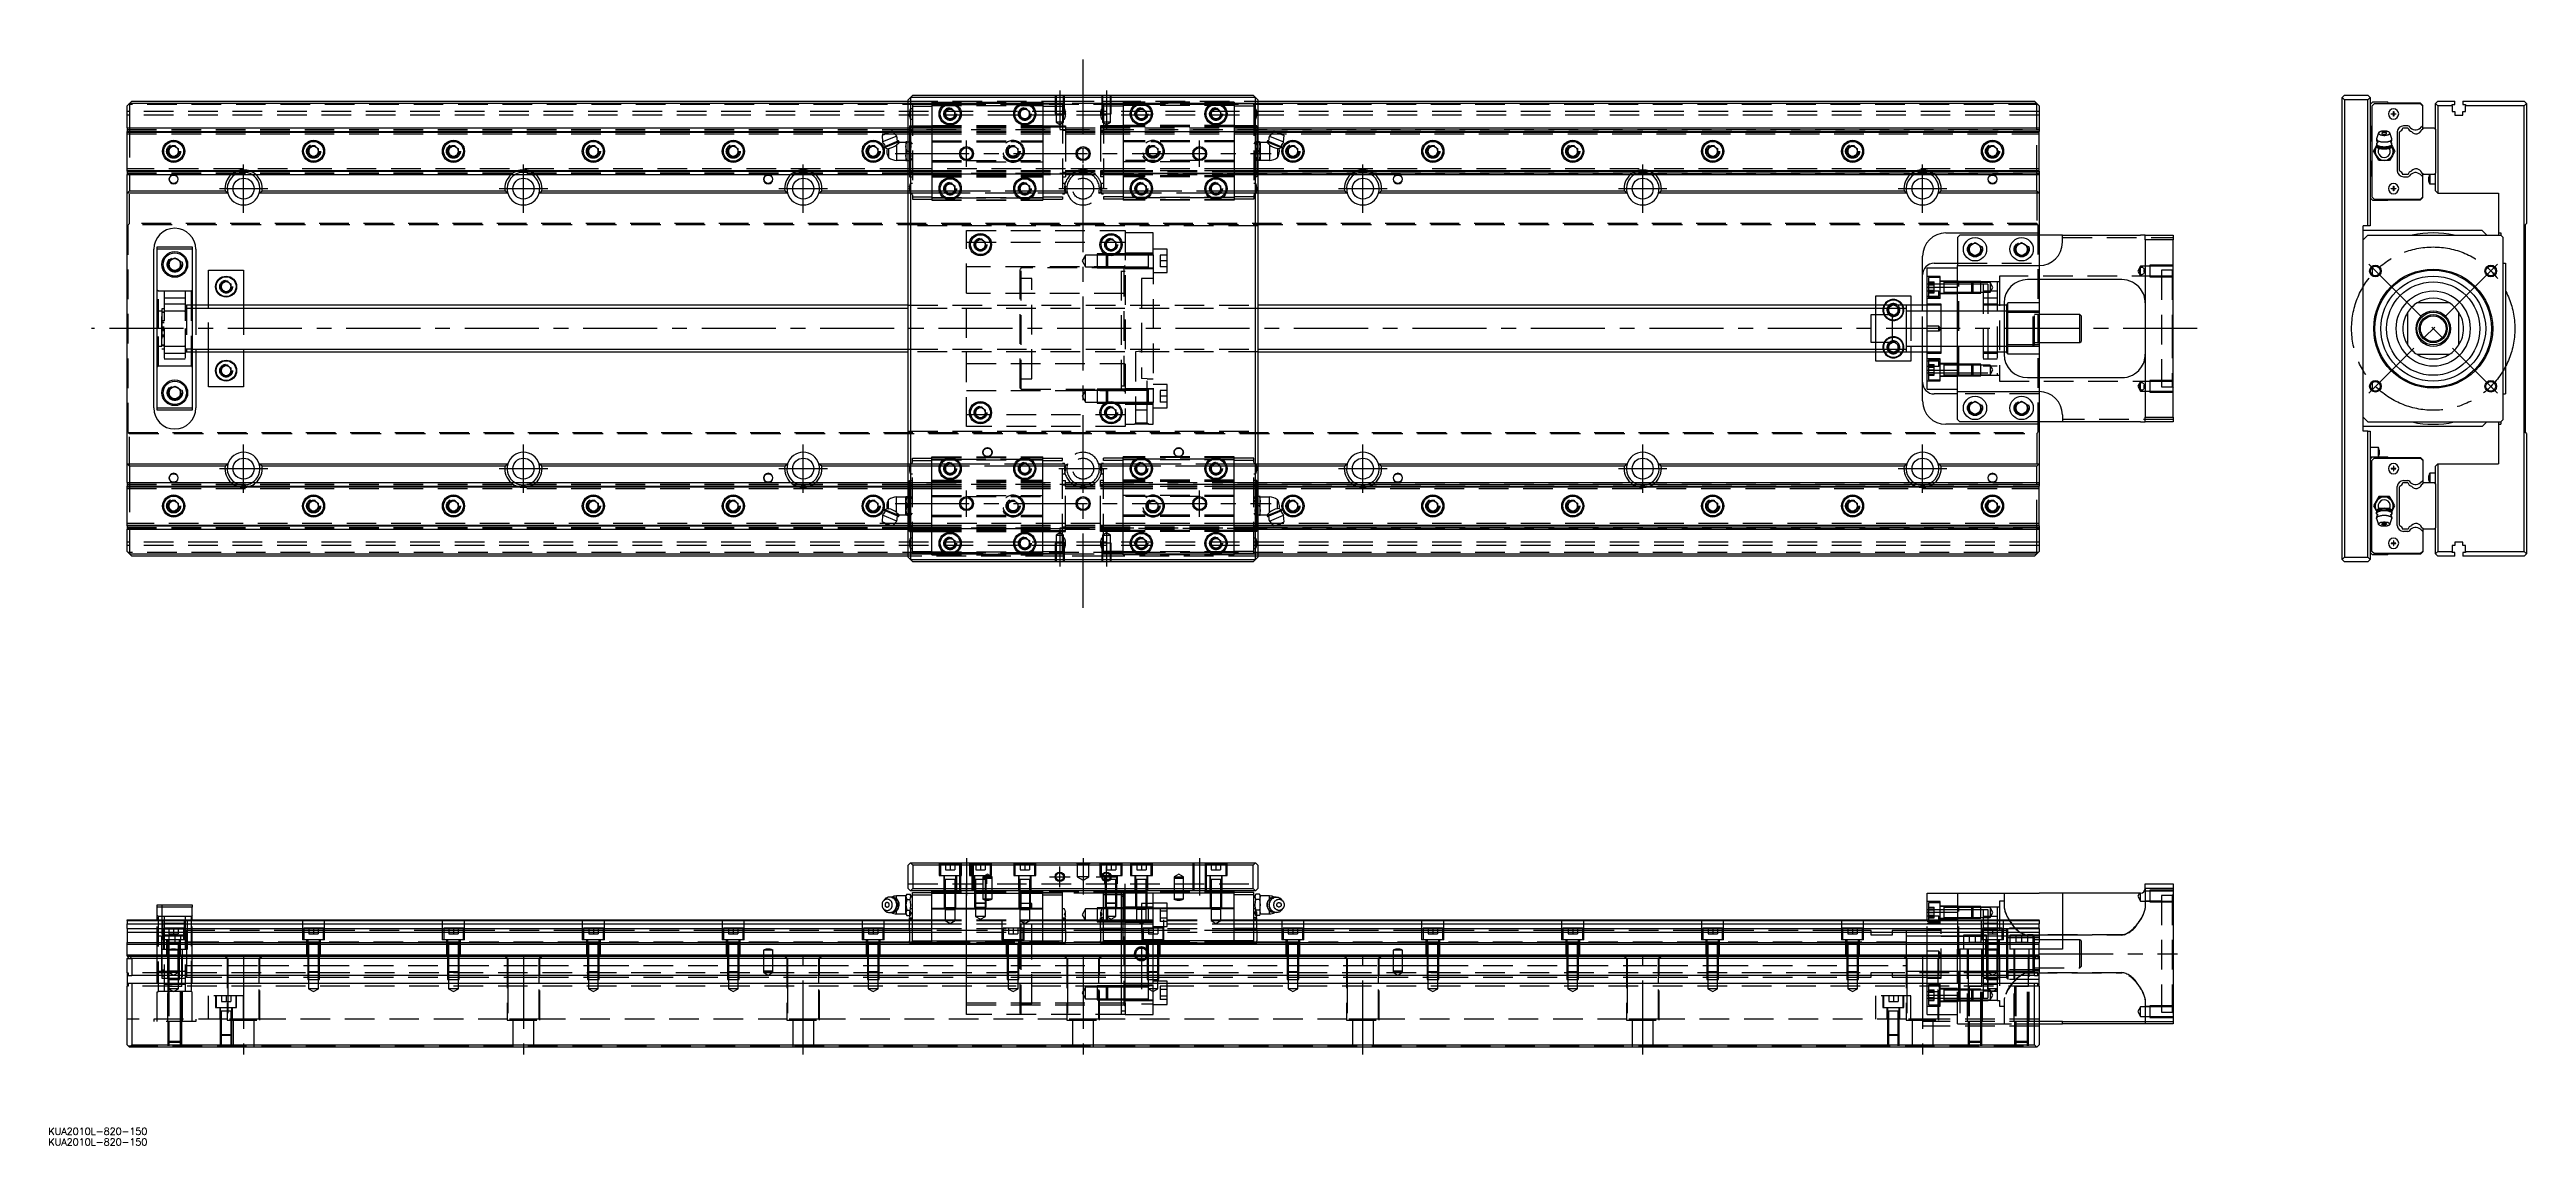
# Model space of a CAD drawing. Extents: x -33 to 1029, y -350 to 120.
import ezdxf

# ---------------------------------------------------------------- set-up
doc = ezdxf.new("R2010")
doc.units = 0
doc.linetypes.add('CENTER', pattern=[50.8, 31.75, -6.35, 6.35, -6.35])
doc.linetypes.add('DASHED', pattern=[19.05, 12.7, -6.35])
doc.layers.get('0').update_dxf_attribs({"linetype": 'CONTINUOUS'})
doc.layers.add('CENTER', color=1, linetype='CENTER')
doc.styles.get("Standard").update_dxf_attribs({"font": 'txt.shx', "height": 3, "bigfont": 'bigfont.shx'})

# ---------------------------------------------------------------- blocks, each defined once
blk = doc.blocks.new('*U2')
at = {"color": 7, "linetype": 'CONTINUOUS'}
blk.add_text('KUA2010L-820-150', height=3, dxfattribs=at).set_placement((-33.7, -345.5))
blk = doc.blocks.new('*U3')
at = {"color": 7, "linetype": 'CONTINUOUS'}
blk.add_text('KUA2010L-820-150', height=3, dxfattribs=at).set_placement((-33.7, -350))

msp = doc.modelspace()

# ---------------------------------------------------------------- linework, layer by layer
at = {"color": 7, "linetype": 'CONTINUOUS'}
for p, q in [((1, 96.5), (0, 95.5)), ((2, 97.5), (1, 96.5)), ((335, 96.5), (1, 96.5)), ((1, 96.5), (1, 86)), ((2, 97.5), (335, 97.5)), ((335, 98), (336, 99)), ((335, -98), (335, 98)), ((336, 99), (337, 100)), ((336, 99), (336, -99)), ((484, 99), (336, 99)), ((337, 100), (483, 100)), ((483, 100), (484, 99)), ((484, 99), (485, 98)), ((484, -99), (484, 99)), ((485, 98), (485, -98)), ((485, 97.5), (818, 97.5)), ((819, 96.5), (485, 96.5)), ((819, 96.5), (818, 97.5)), ((820, 95.5), (819, 96.5)), ((819, 86), (819, 96.5)), ((951, 100), (950, 99)), ((950, -99), (950, 99)), ((950, 99), (951, 98)), ((951, 100), (961, 100)), ((961, 98), (951, 98)), ((951, 98), (951, -98)), ((962, 99), (961, 100)), ((961, 98), (962, 99)), ((961, 44), (961, 98)), ((962, 99), (962, 44)), ((963, 97), (962, 96)), ((963.7, 96.4), (962.7, 95.4)), ((969.5, 97), (963, 97)), ((983.5, 96.4), (963.7, 96.4)), ((969.7, 96.7), (969.5, 97)), ((983.5, 96.7), (969.7, 96.7)), ((984.5, 95.7), (983.5, 96.7)), ((984.5, 95.4), (983.5, 96.4)), ((984.5, 95.4), (984.5, 95.7)), ((990, 96.5), (991, 97.5)), ((990, 85.4), (990, 96.5)), ((991, 95.5), (990, 96.5)), ((991, 97.5), (998.3, 97.5)), ((997.1, 96), (998.3, 96)), ((997.1, 95.5), (997.1, 96)), ((998.3, 96), (998.3, 97.5)), ((1001.7, 97.5), (1028, 97.5)), ((1001.7, 97.5), (1001.7, 96)), ((1001.7, 96), (1002.8, 96)), ((1002.8, 96), (1002.8, 95.5)), ((1028, 97.5), (1029, 96.5)), ((1029, 96.5), (1028, 95.5)), ((1029, 96.5), (1029, 45)), ((0, 86), (0, 95.5)), ((0, 86), (0, 84.5)), ((0, 86), (335, 86)), ((351, 93.2), (353, 94.3)), ((351, 90.8), (351, 93.2)), ((353, 89.7), (351, 90.8)), ((353, 94.3), (355, 93.2)), ((355, 90.8), (353, 89.7)), ((355, 93.2), (355, 90.8)), ((383, 93.2), (385, 94.3)), ((383, 90.8), (383, 93.2)), ((385, 89.7), (383, 90.8)), ((385, 94.3), (387, 93.2)), ((387, 90.8), (385, 89.7)), ((387, 93.2), (387, 90.8)), ((433, 93.2), (435, 94.3)), ((433, 90.8), (433, 93.2)), ((435, 89.7), (433, 90.8)), ((435, 94.3), (437, 93.2)), ((437, 90.8), (435, 89.7)), ((437, 93.2), (437, 90.8)), ((465, 93.2), (467, 94.3)), ((465, 90.8), (465, 93.2)), ((467, 89.7), (465, 90.8)), ((467, 94.3), (469, 93.2)), ((469, 90.8), (467, 89.7)), ((469, 93.2), (469, 90.8)), ((485, 86), (820, 86)), ((820, 95.5), (820, 86)), ((820, 86), (820, 84.5)), ((962, 87), (962.5, 86.5)), ((962.5, 86.5), (962.5, 80.5)), ((962.7, 95.4), (962.7, 56.5)), ((971, 92.1), (971.9, 92.1)), ((971, 91.9), (971, 92.1)), ((971.9, 91.9), (971, 91.9)), ((971.9, 92.1), (971.9, 93)), ((971.9, 93), (972.1, 93)), ((971.9, 92.1), (972, 92)), ((971.9, 91.9), (972, 92)), ((971.9, 91), (971.9, 91.9)), ((972.1, 91), (971.9, 91)), ((972.1, 92.1), (972, 92)), ((972.1, 91.9), (972, 92)), ((972.1, 93), (972.1, 92.1)), ((972.1, 92.1), (973, 92.1)), ((972.1, 91.9), (972.1, 91)), ((973, 91.9), (972.1, 91.9)), ((973, 92.1), (973, 91.9)), ((976.1, 86), (978.1, 86)), ((978.1, 86.9), (976.2, 86.9)), ((984.5, 86.9), (983.5, 86)), ((984, 85.2), (984.5, 85.6)), ((984.5, 86.9), (984.5, 95.4)), ((984.5, 85.6), (984.5, 86.9)), ((984.5, 85.6), (984.9, 86)), ((984.9, 86), (989.4, 86)), ((989.4, 86), (990, 85.4)), ((990, 85.4), (990, 66.6)), ((997.1, 95.5), (991, 95.5)), ((991, 95.5), (991, 58)), ((997.1, 95.5), (997.1, 93)), ((997.1, 93), (998.3, 93)), ((998.3, 93), (998.3, 91.5)), ((998.3, 91.5), (1001.7, 91.5)), ((1001.7, 93), (1002.8, 93)), ((1001.7, 91.5), (1001.7, 93)), ((1002.8, 93), (1002.8, 95.5)), ((1028, 95.5), (1002.8, 95.5)), ((1028, -95.5), (1028, 95.5)), ((0, 84.5), (327.7, 84.5)), ((0, 84.2), (0, 84.5)), ((0, 84.2), (327, 84.2)), ((0, 67.8), (0, 84.2)), ((18, 77.2), (20, 78.3)), ((18, 74.8), (18, 77.2)), ((20, 73.7), (18, 74.8)), ((20, 78.3), (22, 77.2)), ((22, 74.8), (20, 73.7)), ((22, 77.2), (22, 74.8)), ((78, 77.2), (80, 78.3)), ((78, 74.8), (78, 77.2)), ((80, 73.7), (78, 74.8)), ((80, 78.3), (82, 77.2)), ((82, 74.8), (80, 73.7)), ((82, 77.2), (82, 74.8)), ((138, 77.2), (140, 78.3)), ((138, 74.8), (138, 77.2)), ((140, 73.7), (138, 74.8)), ((140, 78.3), (142, 77.2)), ((142, 74.8), (140, 73.7)), ((142, 77.2), (142, 74.8)), ((198, 77.2), (200, 78.3)), ((198, 74.8), (198, 77.2)), ((200, 73.7), (198, 74.8)), ((200, 78.3), (202, 77.2)), ((202, 74.8), (200, 73.7)), ((202, 77.2), (202, 74.8)), ((258, 77.2), (260, 78.3)), ((258, 74.8), (258, 77.2)), ((260, 73.7), (258, 74.8)), ((260, 78.3), (262, 77.2)), ((262, 74.8), (260, 73.7)), ((262, 77.2), (262, 74.8)), ((318, 77.2), (320, 78.3)), ((318, 74.8), (318, 77.2)), ((320, 73.7), (318, 74.8)), ((320, 78.3), (322, 77.2)), ((322, 74.8), (320, 73.7)), ((322, 77.2), (322, 74.8)), ((328.2, 84.7), (323.8, 82.8)), ((323.8, 82.8), (324, 80)), ((330.1, 82.5), (324, 80)), ((330.9, 80.5), (324.8, 77.9)), ((325, 78.4), (324.8, 77.9)), ((324.8, 77.9), (325, 77.6)), ((331.1, 80.1), (325, 77.6)), ((325, 77.6), (326.1, 77.1)), ((325.9, 77.1), (326.6, 77.2)), ((326.6, 77.2), (326.6, 73.4)), ((330.1, 82.5), (328.2, 84.7)), ((328.4, 84.5), (335, 84.5)), ((328.6, 84.2), (335, 84.2)), ((330, 78.8), (331.1, 79.8)), ((330, 78.8), (330, 72.2)), ((330.9, 80.5), (330.4, 80.7)), ((331.1, 80.1), (330.9, 80.5)), ((330.9, 79.6), (331.1, 80.1)), ((334, 79.8), (331.1, 79.8)), ((334.4, 80), (334, 80)), ((334, 80), (334, 78)), ((334, 78), (334.4, 80)), ((334, 78), (334, 74)), ((334.4, 76), (334, 78)), ((334, 74), (334.4, 76)), ((334.4, 80), (335, 80)), ((334.4, 76), (335, 76)), ((485, 84.5), (491.6, 84.5)), ((485, 84.2), (491.4, 84.2)), ((485.6, 80), (485, 80)), ((485.6, 76), (485, 76)), ((485.6, 80), (486, 80)), ((486, 78), (485.6, 80)), ((485.6, 76), (486, 78)), ((486, 74), (485.6, 76)), ((486, 80), (486, 78)), ((488.9, 79.8), (486, 79.8)), ((486, 78), (486, 74)), ((489.1, 80.5), (488.9, 80.1)), ((488.9, 80.1), (489.1, 79.6)), ((488.9, 80.1), (495, 77.6)), ((490, 78.8), (488.9, 79.8)), ((489.6, 80.7), (489.1, 80.5)), ((489.1, 80.5), (495.2, 77.9)), ((491.8, 84.7), (489.9, 82.5)), ((489.9, 82.5), (496, 80)), ((490, 78.8), (490, 72.2)), ((491.8, 84.7), (496.2, 82.8)), ((492.3, 84.5), (820, 84.5)), ((493, 84.2), (820, 84.2)), ((494.1, 77.1), (493.4, 77.2)), ((493.4, 77.2), (493.4, 73.4)), ((493.9, 77.1), (495, 77.6)), ((495.2, 77.9), (495, 78.4)), ((495, 77.6), (495.2, 77.9)), ((496, 80), (496.2, 82.8)), ((498, 77.2), (500, 78.3)), ((498, 74.8), (498, 77.2)), ((500, 73.7), (498, 74.8)), ((500, 78.3), (502, 77.2)), ((502, 74.8), (500, 73.7)), ((502, 77.2), (502, 74.8)), ((558, 77.2), (560, 78.3)), ((558, 74.8), (558, 77.2)), ((560, 73.7), (558, 74.8)), ((560, 78.3), (562, 77.2)), ((562, 74.8), (560, 73.7)), ((562, 77.2), (562, 74.8)), ((618, 77.2), (620, 78.3)), ((618, 74.8), (618, 77.2)), ((620, 73.7), (618, 74.8)), ((620, 78.3), (622, 77.2)), ((622, 74.8), (620, 73.7)), ((622, 77.2), (622, 74.8)), ((678, 77.2), (680, 78.3)), ((678, 74.8), (678, 77.2)), ((680, 73.7), (678, 74.8)), ((680, 78.3), (682, 77.2)), ((682, 74.8), (680, 73.7)), ((682, 77.2), (682, 74.8)), ((738, 77.2), (740, 78.3)), ((738, 74.8), (738, 77.2)), ((740, 73.7), (738, 74.8)), ((740, 78.3), (742, 77.2)), ((742, 74.8), (740, 73.7)), ((742, 77.2), (742, 74.8)), ((798, 77.2), (800, 78.3)), ((798, 74.8), (798, 77.2)), ((800, 73.7), (798, 74.8)), ((800, 78.3), (802, 77.2)), ((802, 74.8), (800, 73.7)), ((802, 77.2), (802, 74.8)), ((820, 84.2), (820, 84.5)), ((820, 67.8), (820, 84.2)), ((962.5, 80.5), (962, 80)), ((963.4, 76), (964.5, 78)), ((964.5, 74), (963.4, 76)), ((964.5, 78), (964.8, 78.5)), ((965.6, 83.9), (964.7, 81.4)), ((964.7, 81.4), (964.7, 81.3)), ((964.7, 81.3), (964.7, 81.2)), ((964.7, 81.2), (964.7, 81.1)), ((964.7, 81.1), (964.8, 81)), ((964.8, 79.5), (964.7, 79.4)), ((964.7, 79.4), (964.7, 79.3)), ((964.7, 79.3), (964.7, 79.3)), ((964.7, 79.3), (964.7, 79.2)), ((964.7, 79.2), (964.7, 78.8)), ((964.7, 79.2), (964.7, 79.1)), ((964.7, 79.1), (964.7, 79)), ((964.7, 79), (964.8, 78.9)), ((964.7, 78.8), (964.7, 78.8)), ((964.7, 78.8), (964.7, 78.7)), ((964.7, 78.7), (964.7, 78.6)), ((964.7, 78.6), (964.8, 78.6)), ((964.8, 81), (964.9, 80.9)), ((964.9, 79.6), (964.8, 79.5)), ((964.8, 79.5), (964.8, 79.5)), ((964.8, 78.9), (964.9, 78.8)), ((964.8, 78.6), (964.8, 78.5)), ((964.8, 78.5), (964.9, 78.4)), ((964.9, 80.9), (964.9, 80.8)), ((964.9, 80.8), (965, 80.7)), ((965, 79.7), (964.9, 79.7)), ((964.9, 79.7), (964.9, 79.6)), ((964.9, 78.8), (964.9, 78.7)), ((964.9, 78.7), (965, 78.6)), ((964.9, 78.4), (964.9, 78.4)), ((964.9, 78.4), (965, 78.3)), ((964.9, 78.1), (965, 78.2)), ((964.9, 78), (964.9, 78.1)), ((964.9, 78.1), (964.9, 78.1)), ((964.9, 77.9), (964.9, 78)), ((964.9, 77.8), (964.9, 77.9)), ((964.9, 77.7), (964.9, 77.8)), ((964.9, 77.8), (964.9, 77.8)), ((965, 77.7), (964.9, 77.7)), ((965, 80.7), (965.2, 80.6)), ((965.1, 79.8), (965, 79.7)), ((965, 78.6), (965.2, 78.5)), ((965, 78.3), (966, 77.5)), ((965, 78.3), (965.1, 78.2)), ((965, 78.2), (965, 78.3)), ((965, 78.3), (965, 78.3)), ((965, 77.6), (965, 77.7)), ((965.1, 77.5), (965, 77.6)), ((965, 77.6), (965, 77.6)), ((965.1, 78.2), (965.2, 78.1)), ((965.2, 77.4), (965.1, 77.5)), ((965.1, 77.5), (965.1, 77.5)), ((965.2, 80.6), (965.3, 80.5)), ((965.2, 78.5), (965.3, 78.4)), ((965.2, 78.1), (965.4, 78)), ((965.3, 77.3), (965.2, 77.4)), ((965.2, 77.4), (965.2, 77.4)), ((965.3, 80.5), (965.5, 80.4)), ((965.3, 78.4), (965.5, 78.4)), ((965.4, 77.3), (965.3, 77.3)), ((965.4, 78), (965.6, 78)), ((965.5, 77.2), (965.4, 77.3)), ((965.5, 80.4), (965.7, 80.4)), ((965.5, 78.4), (965.7, 78.3)), ((965.6, 77.2), (965.5, 77.2)), ((965.7, 84), (965.6, 84)), ((965.6, 84), (965.6, 83.9)), ((965.6, 83.9), (965.6, 83.8)), ((965.6, 83.8), (965.6, 83.7)), ((965.6, 83.7), (965.6, 83.7)), ((965.6, 83.7), (965.6, 83.6)), ((965.6, 83.6), (965.7, 83.5)), ((965.6, 78), (965.8, 77.9)), ((965.7, 77.2), (965.6, 77.2)), ((965.8, 84.1), (965.7, 84.1)), ((965.7, 84.1), (965.7, 84)), ((965.7, 83.5), (965.8, 83.4)), ((965.7, 80.4), (965.8, 80.3)), ((965.7, 78.3), (965.8, 78.2)), ((965.9, 84.2), (965.8, 84.1)), ((965.8, 83.4), (965.8, 83.4)), ((965.8, 83.4), (965.9, 83.3)), ((965.8, 80.3), (966.1, 80.2)), ((965.8, 78.2), (966.1, 78.2)), ((965.8, 77.9), (966, 77.8)), ((966, 84.3), (965.9, 84.2)), ((965.9, 83.3), (966.1, 83.2)), ((966.1, 84.3), (966, 84.3)), ((966, 77.8), (966.2, 77.8)), ((966.1, 77.4), (966, 77.5)), ((966.2, 84.4), (966.1, 84.3)), ((966.1, 83.2), (966.2, 83.2)), ((966.1, 80.2), (966.3, 80.2)), ((966.1, 78.2), (966.3, 78.1)), ((966.3, 77.3), (966.1, 77.4)), ((966.3, 84.4), (966.2, 84.4)), ((966.2, 83.2), (966.3, 83.1)), ((966.2, 77.8), (966.4, 77.7)), ((966.4, 84.5), (966.3, 84.4)), ((966.3, 83.1), (966.5, 83)), ((966.3, 80.2), (966.5, 80.1)), ((966.3, 78.1), (966.5, 78.1)), ((966.5, 84.5), (966.4, 84.5)), ((966.4, 77.7), (966.7, 77.7)), ((966.7, 84.5), (966.5, 84.5)), ((966.5, 83), (966.6, 83)), ((966.5, 80.1), (966.7, 80.1)), ((966.5, 78.1), (966.7, 78)), ((966.6, 83), (966.8, 83)), ((966.8, 84.6), (966.7, 84.5)), ((966.7, 80.1), (967, 80.1)), ((966.7, 78), (967, 78)), ((966.7, 77.7), (966.9, 77.6)), ((967, 84.6), (966.8, 84.6)), ((966.8, 83), (967, 82.9)), ((966.9, 77.6), (967.2, 77.6)), ((967.1, 84.6), (967, 84.6)), ((967.1, 83.9), (967, 83.9)), ((967, 83.9), (967, 83.8)), ((967, 83.8), (967, 83.7)), ((967, 83.8), (967, 83.8)), ((967, 83.8), (967, 83.8)), ((967, 83.7), (967, 83.7)), ((967, 83.7), (967, 83.7)), ((967, 83.7), (967.1, 83.6)), ((967, 82.9), (967.2, 82.9)), ((967, 80.1), (967.2, 80)), ((967, 78), (967.2, 78)), ((967.3, 84.6), (967.1, 84.6)), ((967.2, 84), (967.1, 84)), ((967.1, 84), (967.1, 83.9)), ((967.1, 83.9), (967.1, 83.9)), ((967.1, 83.6), (967.1, 83.6)), ((967.1, 83.6), (967.1, 83.6)), ((967.1, 83.6), (967.2, 83.5)), ((967.3, 84), (967.2, 84)), ((967.2, 84), (967.2, 84)), ((967.2, 83.5), (967.2, 83.5)), ((967.2, 83.5), (967.3, 83.5)), ((967.2, 82.9), (967.4, 82.9)), ((967.2, 80), (967.5, 80)), ((967.2, 78), (967.5, 77.9)), ((967.2, 77.6), (967.5, 77.6)), ((967.5, 84.7), (967.3, 84.6)), ((967.4, 84.1), (967.3, 84.1)), ((967.3, 84.1), (967.3, 84)), ((967.3, 83.5), (967.3, 83.5)), ((967.3, 83.5), (967.4, 83.4)), ((967.5, 84.1), (967.4, 84.1)), ((967.4, 83.4), (967.5, 83.4)), ((967.4, 82.9), (967.6, 82.9)), ((967.6, 84.7), (967.5, 84.7)), ((967.6, 84.1), (967.5, 84.1)), ((967.5, 83.4), (967.6, 83.4)), ((967.5, 80), (967.7, 80)), ((967.5, 77.9), (967.7, 77.9)), ((967.5, 77.6), (967.7, 77.6)), ((967.8, 84.7), (967.6, 84.7)), ((967.7, 84.1), (967.6, 84.1)), ((967.6, 84.1), (967.6, 84.1)), ((967.6, 83.4), (967.6, 83.4)), ((967.6, 83.4), (967.7, 83.4)), ((967.6, 82.9), (967.8, 82.8)), ((967.8, 84.1), (967.7, 84.1)), ((967.7, 83.4), (967.8, 83.4)), ((967.7, 80), (968, 80)), ((967.7, 77.9), (968, 77.9)), ((967.7, 77.6), (968, 77.6)), ((968, 84.7), (967.8, 84.7)), ((967.9, 84.1), (967.8, 84.1)), ((967.8, 83.4), (967.9, 83.4)), ((967.8, 82.8), (968, 82.8)), ((968, 84.1), (967.9, 84.1)), ((967.9, 83.4), (968, 83.4)), ((968.2, 84.7), (968, 84.7)), ((968.1, 84.1), (968, 84.1)), ((968, 83.4), (968.1, 83.4)), ((968, 82.8), (968.2, 82.8)), ((968, 80), (968.2, 80)), ((968, 77.9), (968.2, 77.9)), ((968, 77.6), (968.3, 77.6)), ((968.2, 84.1), (968.1, 84.1)), ((968.1, 83.4), (968.2, 83.4)), ((968.3, 84.7), (968.2, 84.7)), ((968.3, 84.1), (968.2, 84.1)), ((968.2, 84.1), (968.2, 84.1)), ((968.2, 83.4), (968.2, 83.4)), ((968.2, 83.4), (968.3, 83.4)), ((968.2, 82.8), (968.4, 82.9)), ((968.2, 80), (968.5, 80)), ((968.2, 77.9), (968.5, 77.9)), ((968.5, 84.7), (968.3, 84.7)), ((968.4, 84.1), (968.3, 84.1)), ((968.3, 83.4), (968.4, 83.4)), ((968.3, 77.6), (968.5, 77.6)), ((968.5, 84.1), (968.4, 84.1)), ((968.4, 83.4), (968.5, 83.4)), ((968.4, 82.9), (968.6, 82.9)), ((968.7, 84.6), (968.5, 84.7)), ((968.6, 84.1), (968.5, 84.1)), ((968.5, 83.4), (968.6, 83.4)), ((968.5, 80), (968.8, 80)), ((968.5, 77.9), (968.8, 78)), ((968.5, 77.6), (968.8, 77.6)), ((968.7, 84), (968.6, 84.1)), ((968.6, 84.1), (968.6, 84.1)), ((968.6, 83.4), (968.6, 83.5)), ((968.6, 83.5), (968.7, 83.5)), ((968.6, 82.9), (968.8, 82.9)), ((968.8, 84.6), (968.7, 84.6)), ((968.8, 84), (968.7, 84)), ((968.7, 83.5), (968.8, 83.5)), ((969, 84.6), (968.8, 84.6)), ((968.9, 84), (968.8, 84)), ((968.8, 84), (968.8, 84)), ((968.8, 83.5), (968.9, 83.6)), ((968.8, 83.5), (968.8, 83.5)), ((968.8, 82.9), (969, 82.9)), ((968.8, 80), (969, 80.1)), ((968.8, 78), (969, 78)), ((968.8, 77.6), (969, 77.6)), ((968.9, 83.9), (968.9, 84)), ((969, 83.9), (968.9, 83.9)), ((968.9, 83.9), (968.9, 83.9)), ((968.9, 83.6), (969, 83.7)), ((968.9, 83.6), (968.9, 83.6)), ((968.9, 83.6), (968.9, 83.6)), ((969.1, 84.6), (969, 84.6)), ((969, 83.8), (969, 83.9)), ((969, 83.7), (969, 83.8)), ((969, 83.8), (969, 83.8)), ((969, 83.8), (969, 83.8)), ((969, 83.7), (969, 83.7)), ((969, 83.7), (969, 83.7)), ((969, 82.9), (969.2, 83)), ((969, 80.1), (969.3, 80.1)), ((969, 78), (969.3, 78)), ((969, 77.6), (969.3, 77.7)), ((969.3, 84.5), (969.1, 84.6)), ((969.2, 83), (969.3, 83)), ((969.4, 84.5), (969.3, 84.5)), ((969.3, 83), (969.5, 83)), ((969.3, 80.1), (969.5, 80.1)), ((969.3, 78), (969.5, 78.1)), ((969.3, 77.7), (969.5, 77.7)), ((969.6, 84.5), (969.4, 84.5)), ((969.5, 83), (969.7, 83.1)), ((969.5, 80.1), (969.7, 80.2)), ((969.5, 78.1), (969.7, 78.1)), ((969.5, 77.7), (969.8, 77.8)), ((969.7, 84.4), (969.6, 84.5)), ((969.8, 77.3), (969.6, 77.2)), ((969.8, 84.4), (969.7, 84.4)), ((969.7, 83.1), (969.8, 83.2)), ((969.7, 80.2), (969.9, 80.2)), ((969.7, 78.1), (969.9, 78.2)), ((969.9, 84.3), (969.8, 84.4)), ((969.8, 83.2), (969.9, 83.2)), ((969.8, 77.8), (970, 77.8)), ((970, 77.5), (969.8, 77.3)), ((970, 84.3), (969.9, 84.3)), ((969.9, 83.2), (970, 83.3)), ((969.9, 80.2), (970.1, 80.3)), ((969.9, 78.2), (970.1, 78.2)), ((970.1, 84.2), (970, 84.3)), ((970, 83.3), (970.1, 83.4)), ((970, 77.5), (971, 78.3)), ((970, 77.8), (970.2, 77.9)), ((970.2, 84.1), (970.1, 84.2)), ((970.1, 83.4), (970.2, 83.4)), ((970.1, 80.3), (970.3, 80.4)), ((970.1, 78.2), (970.3, 78.3)), ((970.3, 84), (970.2, 84.1)), ((970.2, 84.1), (970.2, 84.1)), ((970.2, 83.4), (970.3, 83.5)), ((970.2, 77.9), (970.4, 78)), ((970.4, 83.9), (970.3, 84)), ((970.3, 84), (970.3, 84)), ((970.3, 83.6), (970.4, 83.7)), ((970.3, 83.5), (970.3, 83.6)), ((970.3, 80.4), (970.5, 80.4)), ((970.3, 78.3), (970.5, 78.4)), ((970.4, 77.2), (970.3, 77.2)), ((971.3, 81.4), (970.4, 83.9)), ((970.4, 83.8), (970.4, 83.9)), ((970.4, 83.7), (970.4, 83.8)), ((970.4, 83.7), (970.4, 83.7)), ((970.4, 78), (970.6, 78)), ((970.5, 77.2), (970.4, 77.2)), ((970.5, 80.4), (970.7, 80.5)), ((970.5, 78.4), (970.7, 78.4)), ((970.6, 77.3), (970.5, 77.2)), ((970.6, 78), (970.7, 78.1)), ((970.7, 77.3), (970.6, 77.3)), ((970.7, 80.5), (970.8, 80.6)), ((970.7, 78.4), (970.8, 78.5)), ((970.7, 78.1), (970.9, 78.2)), ((970.8, 77.4), (970.7, 77.4)), ((970.7, 77.4), (970.7, 77.3)), ((970.8, 80.6), (970.9, 80.7)), ((970.8, 78.5), (970.9, 78.6)), ((970.9, 77.5), (970.8, 77.4)), ((970.9, 80.7), (971, 80.8)), ((971, 79.7), (970.9, 79.8)), ((970.9, 78.6), (971, 78.7)), ((970.9, 78.2), (971, 78.3)), ((971, 77.6), (970.9, 77.5)), ((970.9, 77.5), (970.9, 77.5)), ((971, 80.8), (971.1, 80.9)), ((971.1, 79.7), (971, 79.7)), ((971, 78.7), (971.1, 78.8)), ((971, 78.3), (971.1, 78.4)), ((971, 78.3), (971, 78.3)), ((971, 78.3), (971, 78.2)), ((971, 78.2), (971.1, 78.1)), ((971.1, 77.8), (971, 77.7)), ((971, 77.7), (971, 77.7)), ((971, 77.7), (971, 77.6)), ((971, 77.6), (971, 77.6)), ((971.1, 80.9), (971.2, 81)), ((971.1, 79.6), (971.1, 79.7)), ((971.2, 79.5), (971.1, 79.6)), ((971.1, 78.8), (971.2, 78.9)), ((971.1, 78.4), (971.2, 78.5)), ((971.1, 78.4), (971.1, 78.4)), ((971.1, 78.1), (971.1, 78.1)), ((971.1, 78.1), (971.1, 78)), ((971.1, 78), (971.1, 77.9)), ((971.1, 77.9), (971.1, 77.8)), ((971.1, 77.8), (971.1, 77.8)), ((971.2, 81.1), (971.3, 81.2)), ((971.2, 81), (971.2, 81.1)), ((971.2, 79.4), (971.2, 79.5)), ((971.2, 79.5), (971.2, 79.5)), ((971.3, 79.3), (971.2, 79.4)), ((971.2, 79), (971.3, 79.1)), ((971.2, 78.9), (971.2, 79)), ((971.2, 78.6), (971.3, 78.7)), ((971.2, 78.5), (971.2, 78.6)), ((971.2, 78.6), (971.2, 78.6)), ((971.2, 78.5), (971.5, 78)), ((971.3, 81.3), (971.3, 81.4)), ((971.3, 81.2), (971.3, 81.3)), ((971.3, 79.2), (971.3, 79.3)), ((971.3, 79.3), (971.3, 79.3)), ((971.3, 78.8), (971.3, 79.2)), ((971.3, 79.1), (971.3, 79.2)), ((971.3, 78.7), (971.3, 78.8)), ((971.3, 78.8), (971.3, 78.8)), ((971.5, 78), (972.6, 76)), ((972.6, 76), (971.5, 74)), ((973.6, 84.3), (973.6, 67.7)), ((974.5, 84.2), (974.7, 84.5)), ((974.5, 67.8), (974.5, 84.2)), ((0, 67.8), (335, 67.8)), ((0, 67.5), (0, 67.8)), ((0, 67.5), (0, 66)), ((0, 67.5), (335, 67.5)), ((0, 58), (0, 66)), ((0, 66), (335, 66)), ((1, 66), (1, 59)), ((330, 72.2), (334, 72.2)), ((334, 74), (334, 72)), ((334.4, 72), (334, 74)), ((334, 72), (334.4, 72)), ((334.4, 72), (335, 72)), ((485.6, 72), (485, 72)), ((485, 67.8), (820, 67.8)), ((485, 67.5), (820, 67.5)), ((485, 66), (820, 66)), ((485.6, 72), (486, 74)), ((486, 72), (485.6, 72)), ((486, 74), (486, 72)), ((486, 72.2), (490, 72.2)), ((819, 59), (819, 66)), ((820, 67.5), (820, 67.8)), ((820, 67.5), (820, 66)), ((820, 66), (820, 58)), ((962, 72), (962.5, 71.5)), ((962.5, 65.5), (962, 65)), ((962.5, 71.5), (962.5, 65.5)), ((965.7, 72), (964.5, 74)), ((968, 72), (965.7, 72)), ((970.3, 72), (968, 72)), ((971.5, 74), (970.3, 72)), ((974.7, 67.5), (974.5, 67.8)), ((978.1, 66), (976.1, 66)), ((976.2, 65.1), (978.1, 65.1)), ((983.5, 66), (984.5, 65.1)), ((984.9, 66), (984, 66.8)), ((984.5, 65.1), (984.5, 66.4)), ((984.5, 56.5), (984.5, 65.1)), ((989.4, 66), (984.9, 66)), ((987, 64.1), (987, 63.9)), ((987.5, 66), (987.5, 62)), ((990, 66.6), (989.4, 66)), ((990, 66), (989.4, 66)), ((990, 59), (990, 66.6)), ((0, 58), (1, 59)), ((0, -58), (0, 58)), ((43.3, 58), (0, 58)), ((1, 59), (42.1, 59)), ((43.3, 58), (42.1, 59)), ((56.7, 58), (57.9, 59)), ((163.3, 58), (56.7, 58)), ((57.9, 59), (162.1, 59)), ((163.3, 58), (162.1, 59)), ((176.7, 58), (177.9, 59)), ((283.3, 58), (176.7, 58)), ((177.9, 59), (282.1, 59)), ((283.3, 58), (282.1, 59)), ((296.7, 58), (297.9, 59)), ((335, 58), (296.7, 58)), ((297.9, 59), (335, 59)), ((351, 61.2), (353, 62.3)), ((351, 58.8), (351, 61.2)), ((353, 57.7), (351, 58.8)), ((353, 62.3), (355, 61.2)), ((355, 58.8), (353, 57.7)), ((355, 61.2), (355, 58.8)), ((383, 61.2), (385, 62.3)), ((383, 58.8), (383, 61.2)), ((385, 57.7), (383, 58.8)), ((385, 62.3), (387, 61.2)), ((387, 58.8), (385, 57.7)), ((387, 61.2), (387, 58.8)), ((433, 61.2), (435, 62.3)), ((433, 58.8), (433, 61.2)), ((435, 57.7), (433, 58.8)), ((435, 62.3), (437, 61.2)), ((437, 58.8), (435, 57.7)), ((437, 61.2), (437, 58.8)), ((465, 61.2), (467, 62.3)), ((465, 58.8), (465, 61.2)), ((467, 57.7), (465, 58.8)), ((467, 62.3), (469, 61.2)), ((469, 58.8), (467, 57.7)), ((469, 61.2), (469, 58.8)), ((485, 59), (522.1, 59)), ((523.3, 58), (485, 58)), ((523.3, 58), (522.1, 59)), ((536.7, 58), (537.9, 59)), ((643.3, 58), (536.7, 58)), ((537.9, 59), (642.1, 59)), ((643.3, 58), (642.1, 59)), ((656.7, 58), (657.9, 59)), ((763.3, 58), (656.7, 58)), ((657.9, 59), (762.1, 59)), ((763.3, 58), (762.1, 59)), ((776.7, 58), (777.9, 59)), ((820, 58), (776.7, 58)), ((777.9, 59), (819, 59)), ((819, 59), (820, 58)), ((820, 58), (820, 41)), ((962, 56), (963, 55)), ((962.7, 56.5), (963.7, 55.5)), ((963, 55), (969.5, 55)), ((963.7, 55.5), (983.5, 55.5)), ((969.5, 55), (969.7, 55.2)), ((969.7, 55.2), (983.5, 55.2)), ((971, 59.9), (971, 60.1)), ((971, 60.1), (971.9, 60.1)), ((971.9, 59.9), (971, 59.9)), ((971.9, 60.1), (971.9, 61)), ((971.9, 61), (972.1, 61)), ((971.9, 60.1), (972, 60)), ((971.9, 59.9), (972, 60)), ((971.9, 59), (971.9, 59.9)), ((972.1, 59), (971.9, 59)), ((972.1, 60.1), (972, 60)), ((972.1, 59.9), (972, 60)), ((972.1, 61), (972.1, 60.1)), ((972.1, 60.1), (973, 60.1)), ((973, 59.9), (972.1, 59.9)), ((972.1, 59.9), (972.1, 59)), ((973, 60.1), (973, 59.9)), ((983.5, 55.5), (984.5, 56.5)), ((983.5, 55.2), (984.5, 56.2)), ((984.5, 56.2), (984.5, 56.5)), ((987.5, 62), (990, 62)), ((990, 59), (991, 58)), ((991, 58), (1017, 58)), ((1017, 58), (1017, 41)), ((961, 44), (959, 44)), ((959, 38), (959, 44)), ((962, 44), (961, 44)), ((1028.5, 44.5), (1029, 45)), ((1028.5, 44.5), (1028.5, -44.5)), ((11.5, -34), (11.5, 34)), ((13, 34), (13, 35)), ((13, 35), (28, 35)), ((28, 34), (13, 34)), ((13, -34), (13, 34)), ((28, 35), (28, 34)), ((28, 34), (28, -34)), ((29.5, 34), (29.5, 10)), ((364, 37.2), (366, 38.3)), ((364, 34.8), (364, 37.2)), ((366, 33.7), (364, 34.8)), ((366, 38.3), (368, 37.2)), ((368, 34.8), (366, 33.7)), ((368, 37.2), (368, 34.8)), ((420, 37.2), (422, 38.3)), ((420, 34.8), (420, 37.2)), ((422, 33.7), (420, 34.8)), ((422, 38.3), (424, 37.2)), ((424, 34.8), (422, 33.7)), ((424, 37.2), (424, 34.8)), ((780, 41), (820, 41)), ((786, 40), (785, 39)), ((785, 39), (785, 27)), ((830, 40), (786, 40)), ((790, 35.4), (792.5, 36.9)), ((790, 32.6), (790, 35.4)), ((792.5, 31.1), (790, 32.6)), ((792.5, 36.9), (795, 35.4)), ((795, 32.6), (792.5, 31.1)), ((795, 35.4), (795, 32.6)), ((810, 35.4), (812.5, 36.9)), ((810, 32.6), (810, 35.4)), ((812.5, 31.1), (810, 32.6)), ((812.5, 36.9), (815, 35.4)), ((815, 32.6), (812.5, 31.1)), ((815, 35.4), (815, 32.6)), ((820, 41), (820, 40)), ((830, 40), (863.5, 40)), ((830, 37), (830, 40)), ((865.5, 40), (863.5, 40)), ((865.5, 38), (865.5, 40)), ((865.5, 40), (877.5, 40)), ((865.5, 38), (865.5, -38)), ((877.5, 38), (865.5, 38)), ((877.5, 40), (877.5, 38)), ((877.5, -38), (877.5, 38)), ((1010, 42), (959, 42)), ((961, 40), (959, 38)), ((959, -38), (959, 38)), ((961, 40), (1018, 40)), ((1012, 40), (1010, 42)), ((1017, 41), (1017, 40)), ((1017, 41), (1018, 41)), ((1018, 41), (1018, 40)), ((1019, 39), (1018, 40)), ((1019, -39), (1019, 39)), ((18, 28.9), (20.5, 30.4)), ((18, 26.1), (18, 28.9)), ((20.5, 24.6), (18, 26.1)), ((20.5, 30.4), (23, 28.9)), ((23, 26.1), (20.5, 24.6)), ((23, 28.9), (23, 26.1)), ((35, 10), (35, 25)), ((35, 25), (50, 25)), ((50, 25), (50, 10)), ((770, 10), (770, 31)), ((772, 17.8), (772, 26)), ((772, 26), (785, 26)), ((775, 28), (785, 28)), ((785, 17.8), (785, 27)), ((785, 27), (820, 27)), ((863, 24.9), (863.1, 25.2)), ((863.1, 25.2), (863.2, 25.6)), ((863.2, 25.6), (863.3, 26)), ((863.3, 26), (863.5, 26.4)), ((863.5, 23.1), (863.5, 26.4)), ((863.5, 26.4), (863.7, 26.4)), ((863.6, 23.1), (863.5, 23.1)), ((863.8, 23.1), (863.6, 23.1)), ((863.7, 26.4), (863.9, 26.4)), ((864, 23.1), (863.8, 23.1)), ((863.9, 26.4), (864.2, 26.3)), ((864.3, 23.2), (864, 23.1)), ((864.2, 26.3), (864.4, 26.3)), ((864.5, 23.3), (864.3, 23.2)), ((864.4, 26.3), (864.6, 26.1)), ((864.7, 23.5), (864.5, 23.3)), ((864.6, 26.1), (864.8, 26)), ((864.9, 23.7), (864.7, 23.5)), ((864.8, 26), (864.9, 25.8)), ((864.9, 25.8), (865, 25.5)), ((865, 23.9), (864.9, 23.7)), ((865, 25.5), (865.1, 25.3)), ((865.1, 24.1), (865, 23.9)), ((963, 23.1), (963, 26.4)), ((1019, 28), (1020, 28)), ((1020, 28), (1020, -28)), ((40.5, 19.2), (42.5, 20.3)), ((40.5, 16.8), (40.5, 19.2)), ((42.5, 15.7), (40.5, 16.8)), ((42.5, 20.3), (44.5, 19.2)), ((44.5, 16.8), (42.5, 15.7)), ((44.5, 19.2), (44.5, 16.8)), ((750, 14), (765, 14)), ((750, 10), (750, 14)), ((765, 14), (765, 10)), ((772, -17.8), (772, 17.8)), ((772, 17.8), (785, 17.8)), ((785, -17.8), (785, 17.8)), ((785, -17.8), (785, 17.8)), ((805, 11), (805, -11)), ((806.6, 6.9), (806.6, 11)), ((820, 11), (806.6, 11)), ((855.5, 21), (815, 21)), ((820, 21), (820, 11)), ((820, 11), (820, 6.9)), ((995.9, 11), (982.1, 11)), ((335, 10), (28, 10)), ((763, 10), (485, 10)), ((748, -6), (748, 6)), ((748, 6), (757, 6)), ((757, 10), (757.5, 10.3)), ((757, 6), (757, -6)), ((757.5, 10.3), (758, 10)), ((772, 10), (763, 10)), ((763, 10), (763, -10)), ((763, 10), (763, -10)), ((806, 10), (805, 10)), ((806.3, 10.4), (806, 10.4)), ((806, 10.4), (806, 0)), ((806, 0), (806, -10.4)), ((806.6, -6.9), (806.6, 6.9)), ((820, 6.9), (806.6, 6.9)), ((820, 6.9), (820, -6.9)), ((837.5, 6), (820, 6)), ((838, 5.5), (837.5, 6)), ((837.5, -6), (837.5, 6)), ((838, 5.5), (838, -5.5)), ((978, 6.9), (978, -6.9)), ((1000, -6.9), (1000, 6.9)), ((28, -10), (335, -10)), ((29.5, -10), (29.5, -34)), ((35, -25), (35, -10)), ((50, -10), (50, -25)), ((485, -10), (763, -10)), ((757, -6), (748, -6)), ((750, -14), (750, -10)), ((757.5, -10.3), (757, -10)), ((758, -10), (757.5, -10.3)), ((763, -10), (772, -10)), ((765, -10), (765, -14)), ((770, -31), (770, -10)), ((805, -10), (806, -10)), ((806, -10.4), (806.3, -10.4)), ((806.6, -11), (806.6, -6.9)), ((820, -6.9), (806.6, -6.9)), ((820, -6), (837.5, -6)), ((820, -6.9), (820, -11)), ((837.5, -6), (838, -5.5)), ((40.5, -16.8), (42.5, -15.7)), ((40.5, -19.2), (40.5, -16.8)), ((42.5, -20.3), (40.5, -19.2)), ((42.5, -15.7), (44.5, -16.8)), ((44.5, -19.2), (42.5, -20.3)), ((44.5, -16.8), (44.5, -19.2)), ((765, -14), (750, -14)), ((772, -17.8), (785, -17.8)), ((772, -26), (772, -17.8)), ((785, -27), (785, -17.8)), ((820, -11), (806.6, -11)), ((815, -21), (855.5, -21)), ((820, -11), (820, -21)), ((982.1, -11), (995.9, -11)), ((18, -26.1), (20.5, -24.6)), ((18, -28.9), (18, -26.1)), ((20.5, -30.4), (18, -28.9)), ((20.5, -24.6), (23, -26.1)), ((23, -28.9), (20.5, -30.4)), ((23, -26.1), (23, -28.9)), ((50, -25), (35, -25)), ((772, -26), (785, -26)), ((785, -28), (775, -28)), ((785, -39), (785, -27)), ((785, -27), (820, -27)), ((790, -32.6), (792.5, -31.1)), ((792.5, -31.1), (795, -32.6)), ((810, -32.6), (812.5, -31.1)), ((812.5, -31.1), (815, -32.6)), ((863, -24.6), (863.1, -24.3)), ((863.1, -24.3), (863.2, -23.9)), ((863.2, -23.9), (863.3, -23.5)), ((863.3, -23.5), (863.5, -23.1)), ((863.5, -26.4), (863.5, -23.1)), ((863.5, -23.1), (863.7, -23.1)), ((863.6, -26.4), (863.5, -26.4)), ((863.8, -26.4), (863.6, -26.4)), ((863.7, -23.1), (863.9, -23.1)), ((864, -26.4), (863.8, -26.4)), ((863.9, -23.1), (864.2, -23.1)), ((864.3, -26.3), (864, -26.4)), ((864.2, -23.1), (864.4, -23.2)), ((864.5, -26.2), (864.3, -26.3)), ((864.4, -23.2), (864.6, -23.4)), ((864.7, -26), (864.5, -26.2)), ((864.6, -23.4), (864.8, -23.5)), ((864.9, -25.8), (864.7, -26)), ((864.8, -23.5), (864.9, -23.7)), ((864.9, -23.7), (865, -24)), ((865, -25.6), (864.9, -25.8)), ((865, -24), (865.1, -24.2)), ((865.1, -25.4), (865, -25.6)), ((963, -26.4), (963, -23.1)), ((1019, -28), (1020, -28)), ((13, -35), (13, -34)), ((13, -34), (28, -34)), ((28, -35), (13, -35)), ((28, -34), (28, -35)), ((364, -34.8), (366, -33.7)), ((364, -37.2), (364, -34.8)), ((366, -38.3), (364, -37.2)), ((366, -33.7), (368, -34.8)), ((368, -37.2), (366, -38.3)), ((368, -34.8), (368, -37.2)), ((420, -34.8), (422, -33.7)), ((420, -37.2), (420, -34.8)), ((422, -38.3), (420, -37.2)), ((422, -33.7), (424, -34.8)), ((424, -37.2), (422, -38.3)), ((424, -34.8), (424, -37.2)), ((820, -41), (780, -41)), ((785, -39), (786, -40)), ((830, -40), (786, -40)), ((790, -35.4), (790, -32.6)), ((792.5, -36.9), (790, -35.4)), ((795, -35.4), (792.5, -36.9)), ((795, -32.6), (795, -35.4)), ((810, -35.4), (810, -32.6)), ((812.5, -36.9), (810, -35.4)), ((815, -35.4), (812.5, -36.9)), ((815, -32.6), (815, -35.4)), ((820, -40), (820, -41)), ((820, -41), (820, -58)), ((830, -37), (830, -40)), ((863.5, -40), (830, -40)), ((863.5, -40), (865.5, -40)), ((865.5, -40), (865.5, -38)), ((865.5, -38), (877.5, -38)), ((877.5, -40), (865.5, -40)), ((877.5, -38), (877.5, -40)), ((959, -38), (961, -40)), ((959, -44), (959, -38)), ((1010, -42), (959, -42)), ((961, -40), (1018, -40)), ((1010, -42), (1012, -40)), ((1017, -40), (1017, -41)), ((1017, -41), (1018, -41)), ((1017, -41), (1017, -58)), ((1018, -40), (1019, -39)), ((1018, -40), (1018, -41)), ((961, -44), (959, -44)), ((961, -44), (962, -44)), ((961, -98), (961, -44)), ((962, -44), (962, -99)), ((965.5, -51), (962, -51)), ((965.5, -53), (965.5, -51)), ((965.5, -55), (965.5, -53)), ((966, -53.1), (966, -52.9)), ((1029, -45), (1028.5, -44.5)), ((1029, -45), (1029, -96.5)), ((0, -66), (0, -58)), ((0, -58), (43.3, -58)), ((1, -59), (0, -58)), ((42.1, -59), (1, -59)), ((1, -59), (1, -66)), ((42.1, -59), (43.3, -58)), ((56.7, -58), (163.3, -58)), ((57.9, -59), (56.7, -58)), ((162.1, -59), (57.9, -59)), ((162.1, -59), (163.3, -58)), ((176.7, -58), (283.3, -58)), ((177.9, -59), (176.7, -58)), ((282.1, -59), (177.9, -59)), ((282.1, -59), (283.3, -58)), ((296.7, -58), (335, -58)), ((297.9, -59), (296.7, -58)), ((335, -59), (297.9, -59)), ((351, -58.8), (353, -57.7)), ((351, -61.2), (351, -58.8)), ((353, -62.3), (351, -61.2)), ((353, -57.7), (355, -58.8)), ((355, -61.2), (353, -62.3)), ((355, -58.8), (355, -61.2)), ((383, -58.8), (385, -57.7)), ((383, -61.2), (383, -58.8)), ((385, -62.3), (383, -61.2)), ((385, -57.7), (387, -58.8)), ((387, -61.2), (385, -62.3)), ((387, -58.8), (387, -61.2)), ((433, -58.8), (435, -57.7)), ((433, -61.2), (433, -58.8)), ((435, -62.3), (433, -61.2)), ((435, -57.7), (437, -58.8)), ((437, -61.2), (435, -62.3)), ((437, -58.8), (437, -61.2)), ((465, -58.8), (467, -57.7)), ((465, -61.2), (465, -58.8)), ((467, -62.3), (465, -61.2)), ((467, -57.7), (469, -58.8)), ((469, -61.2), (467, -62.3)), ((469, -58.8), (469, -61.2)), ((485, -58), (523.3, -58)), ((522.1, -59), (485, -59)), ((522.1, -59), (523.3, -58)), ((536.7, -58), (643.3, -58)), ((537.9, -59), (536.7, -58)), ((642.1, -59), (537.9, -59)), ((642.1, -59), (643.3, -58)), ((656.7, -58), (763.3, -58)), ((657.9, -59), (656.7, -58)), ((762.1, -59), (657.9, -59)), ((762.1, -59), (763.3, -58)), ((776.7, -58), (820, -58)), ((777.9, -59), (776.7, -58)), ((819, -59), (777.9, -59)), ((820, -58), (819, -59)), ((819, -66), (819, -59)), ((820, -58), (820, -66)), ((962, -55), (963, -55)), ((962, -56), (963, -55)), ((962.7, -56.5), (963.7, -55.5)), ((962.7, -95.5), (962.7, -56.5)), ((963, -55), (969.5, -55)), ((963.7, -55.5), (983.5, -55.5)), ((969.5, -55), (969.7, -55.2)), ((969.7, -55.2), (983.5, -55.2)), ((971.9, -59.9), (971, -59.9)), ((971, -59.9), (971, -60.1)), ((971, -60.1), (971.9, -60.1)), ((971.9, -59), (971.9, -59.9)), ((972.1, -59), (971.9, -59)), ((971.9, -59.9), (972, -60)), ((971.9, -60.1), (972, -60)), ((971.9, -60.1), (971.9, -61)), ((971.9, -61), (972.1, -61)), ((972.1, -59.9), (972, -60)), ((972.1, -60.1), (972, -60)), ((972.1, -59.9), (972.1, -59)), ((973, -59.9), (972.1, -59.9)), ((972.1, -60.1), (973, -60.1)), ((972.1, -61), (972.1, -60.1)), ((973, -60.1), (973, -59.9)), ((983.5, -55.2), (984.5, -56.2)), ((983.5, -55.5), (984.5, -56.5)), ((984.5, -56.2), (984.5, -56.5)), ((984.5, -56.5), (984.5, -65.1)), ((990, -62), (987.5, -62)), ((987.5, -62), (987.5, -66)), ((991, -58), (990, -59)), ((990, -66.6), (990, -59)), ((991, -58), (1017, -58)), ((991, -58), (991, -95.5)), ((0, -66), (0, -67.5)), ((0, -66), (335, -66)), ((0, -67.5), (335, -67.5)), ((0, -67.8), (0, -67.5)), ((0, -67.8), (335, -67.8)), ((0, -84.2), (0, -67.8)), ((18, -74.8), (20, -73.7)), ((20, -73.7), (22, -74.8)), ((78, -74.8), (80, -73.7)), ((80, -73.7), (82, -74.8)), ((138, -74.8), (140, -73.7)), ((140, -73.7), (142, -74.8)), ((198, -74.8), (200, -73.7)), ((200, -73.7), (202, -74.8)), ((258, -74.8), (260, -73.7)), ((260, -73.7), (262, -74.8)), ((318, -74.8), (320, -73.7)), ((320, -73.7), (322, -74.8)), ((326.6, -77.2), (326.6, -73.4)), ((334, -72.2), (330, -72.2)), ((330, -78.8), (330, -72.2)), ((334, -74), (334, -72)), ((334, -72), (334.4, -72)), ((334.4, -72), (334, -74)), ((334, -78), (334, -74)), ((334, -74), (334.4, -76)), ((334.4, -72), (335, -72)), ((485, -66), (820, -66)), ((485, -67.5), (820, -67.5)), ((485, -67.8), (820, -67.8)), ((485.6, -72), (485, -72)), ((486, -72), (485.6, -72)), ((485.6, -72), (486, -74)), ((486, -74), (485.6, -76)), ((486, -74), (486, -72)), ((490, -72.2), (486, -72.2)), ((486, -78), (486, -74)), ((490, -78.8), (490, -72.2)), ((493.4, -77.2), (493.4, -73.4)), ((498, -74.8), (500, -73.7)), ((500, -73.7), (502, -74.8)), ((558, -74.8), (560, -73.7)), ((560, -73.7), (562, -74.8)), ((618, -74.8), (620, -73.7)), ((620, -73.7), (622, -74.8)), ((678, -74.8), (680, -73.7)), ((680, -73.7), (682, -74.8)), ((738, -74.8), (740, -73.7)), ((740, -73.7), (742, -74.8)), ((798, -74.8), (800, -73.7)), ((800, -73.7), (802, -74.8)), ((820, -66), (820, -67.5)), ((820, -67.8), (820, -67.5)), ((820, -84.2), (820, -67.8)), ((962.5, -65.5), (962, -65)), ((962, -72), (962.5, -71.5)), ((962.5, -71.5), (962.5, -65.5)), ((964.5, -74), (963.4, -76)), ((965.7, -72), (964.5, -74)), ((968, -72), (965.7, -72)), ((970.3, -72), (968, -72)), ((971.5, -74), (970.3, -72)), ((972.6, -76), (971.5, -74)), ((973.6, -84.3), (973.6, -67.7)), ((974.5, -67.8), (974.7, -67.5)), ((974.5, -84.2), (974.5, -67.8)), ((976.1, -66), (978.1, -66)), ((976.2, -65.1), (978.1, -65.1)), ((983.5, -66), (984.5, -65.1)), ((984, -66.8), (984.5, -66.4)), ((984.5, -65.1), (984.5, -66.4)), ((984.5, -66.4), (984.9, -66)), ((984.9, -66), (989.4, -66)), ((987, -63.9), (987, -64.1)), ((989.4, -66), (990, -66)), ((989.4, -66), (990, -66.6)), ((990, -66.6), (990, -85.4)), ((0, -84.5), (0, -84.2)), ((0, -84.2), (327, -84.2)), ((0, -84.5), (0, -86)), ((0, -84.5), (327.7, -84.5)), ((18, -77.2), (18, -74.8)), ((20, -78.3), (18, -77.2)), ((22, -77.2), (20, -78.3)), ((22, -74.8), (22, -77.2)), ((78, -77.2), (78, -74.8)), ((80, -78.3), (78, -77.2)), ((82, -77.2), (80, -78.3)), ((82, -74.8), (82, -77.2)), ((138, -77.2), (138, -74.8)), ((140, -78.3), (138, -77.2)), ((142, -77.2), (140, -78.3)), ((142, -74.8), (142, -77.2)), ((198, -77.2), (198, -74.8)), ((200, -78.3), (198, -77.2)), ((202, -77.2), (200, -78.3)), ((202, -74.8), (202, -77.2)), ((258, -77.2), (258, -74.8)), ((260, -78.3), (258, -77.2)), ((262, -77.2), (260, -78.3)), ((262, -74.8), (262, -77.2)), ((318, -77.2), (318, -74.8)), ((320, -78.3), (318, -77.2)), ((322, -77.2), (320, -78.3)), ((322, -74.8), (322, -77.2)), ((324, -80), (323.8, -82.8)), ((328.2, -84.7), (323.8, -82.8)), ((330.1, -82.5), (324, -80)), ((325, -77.6), (324.8, -77.9)), ((324.8, -77.9), (325, -78.4)), ((330.9, -80.5), (324.8, -77.9)), ((326.1, -77.1), (325, -77.6)), ((331.1, -80.1), (325, -77.6)), ((325.9, -77.1), (326.6, -77.2)), ((328.2, -84.7), (330.1, -82.5)), ((328.4, -84.5), (335, -84.5)), ((328.6, -84.2), (335, -84.2)), ((330, -78.8), (331.1, -79.8)), ((330.4, -80.7), (330.9, -80.5)), ((331.1, -80.1), (330.9, -79.6)), ((330.9, -80.5), (331.1, -80.1)), ((331.1, -79.8), (334, -79.8)), ((334.4, -76), (334, -78)), ((334, -80), (334, -78)), ((334, -78), (334.4, -80)), ((334.4, -80), (334, -80)), ((334.4, -76), (335, -76)), ((334.4, -80), (335, -80)), ((485.6, -76), (485, -76)), ((485.6, -80), (485, -80)), ((485, -84.2), (491.4, -84.2)), ((485, -84.5), (491.6, -84.5)), ((485.6, -76), (486, -78)), ((486, -78), (485.6, -80)), ((485.6, -80), (486, -80)), ((486, -80), (486, -78)), ((486, -79.8), (488.9, -79.8)), ((488.9, -80.1), (495, -77.6)), ((490, -78.8), (488.9, -79.8)), ((489.1, -79.6), (488.9, -80.1)), ((488.9, -80.1), (489.1, -80.5)), ((489.1, -80.5), (495.2, -77.9)), ((489.1, -80.5), (489.6, -80.7)), ((489.9, -82.5), (496, -80)), ((489.9, -82.5), (491.8, -84.7)), ((491.8, -84.7), (496.2, -82.8)), ((492.3, -84.5), (820, -84.5)), ((493, -84.2), (820, -84.2)), ((494.1, -77.1), (493.4, -77.2)), ((495, -77.6), (493.9, -77.1)), ((495.2, -77.9), (495, -77.6)), ((495, -78.4), (495.2, -77.9)), ((496.2, -82.8), (496, -80)), ((498, -77.2), (498, -74.8)), ((500, -78.3), (498, -77.2)), ((502, -77.2), (500, -78.3)), ((502, -74.8), (502, -77.2)), ((558, -77.2), (558, -74.8)), ((560, -78.3), (558, -77.2)), ((562, -77.2), (560, -78.3)), ((562, -74.8), (562, -77.2)), ((618, -77.2), (618, -74.8)), ((620, -78.3), (618, -77.2)), ((622, -77.2), (620, -78.3)), ((622, -74.8), (622, -77.2)), ((678, -77.2), (678, -74.8)), ((680, -78.3), (678, -77.2)), ((682, -77.2), (680, -78.3)), ((682, -74.8), (682, -77.2)), ((738, -77.2), (738, -74.8)), ((740, -78.3), (738, -77.2)), ((742, -77.2), (740, -78.3)), ((742, -74.8), (742, -77.2)), ((798, -77.2), (798, -74.8)), ((800, -78.3), (798, -77.2)), ((802, -77.2), (800, -78.3)), ((802, -74.8), (802, -77.2)), ((820, -84.5), (820, -84.2)), ((820, -84.5), (820, -86)), ((962.5, -80.5), (962, -80)), ((962.5, -86.5), (962.5, -80.5)), ((963.4, -76), (964.5, -78)), ((964.5, -78), (964.8, -78.5)), ((964.7, -78.7), (964.7, -78.6)), ((964.7, -78.6), (964.8, -78.6)), ((964.7, -78.8), (964.7, -78.7)), ((964.7, -78.8), (964.7, -79.2)), ((964.7, -78.8), (964.7, -78.8)), ((964.7, -79), (964.8, -78.9)), ((964.7, -79.1), (964.7, -79)), ((964.7, -79.2), (964.7, -79.1)), ((964.7, -79.3), (964.7, -79.2)), ((964.7, -79.4), (964.7, -79.3)), ((964.7, -79.3), (964.7, -79.3)), ((964.8, -79.5), (964.7, -79.4)), ((964.7, -81.1), (964.8, -81)), ((964.7, -81.2), (964.7, -81.1)), ((964.7, -81.3), (964.7, -81.2)), ((964.7, -81.4), (964.7, -81.3)), ((964.7, -81.4), (965.6, -83.9)), ((964.8, -78.5), (964.9, -78.4)), ((964.8, -78.6), (964.8, -78.5)), ((964.8, -78.9), (964.9, -78.8)), ((964.9, -79.6), (964.8, -79.5)), ((964.8, -79.5), (964.8, -79.5)), ((964.8, -81), (964.9, -80.9)), ((965, -77.7), (964.9, -77.7)), ((964.9, -77.7), (964.9, -77.8)), ((964.9, -77.8), (964.9, -77.8)), ((964.9, -77.8), (964.9, -77.9)), ((964.9, -77.9), (964.9, -78)), ((964.9, -78), (964.9, -78.1)), ((964.9, -78.1), (964.9, -78.1)), ((964.9, -78.1), (965, -78.2)), ((964.9, -78.4), (965, -78.3)), ((964.9, -78.4), (964.9, -78.4)), ((964.9, -78.7), (965, -78.6)), ((964.9, -78.8), (964.9, -78.7)), ((964.9, -79.7), (964.9, -79.6)), ((965, -79.7), (964.9, -79.7)), ((964.9, -80.8), (965, -80.7)), ((964.9, -80.9), (964.9, -80.8)), ((966, -77.5), (965, -78.3)), ((965.1, -77.5), (965, -77.6)), ((965, -77.6), (965, -77.6)), ((965, -77.6), (965, -77.7)), ((965, -78.3), (965.1, -78.2)), ((965, -78.2), (965, -78.3)), ((965, -78.3), (965, -78.3)), ((965, -78.6), (965.2, -78.5)), ((965, -79.7), (965.1, -79.8)), ((965, -80.7), (965.2, -80.6)), ((965.2, -77.4), (965.1, -77.5)), ((965.1, -77.5), (965.1, -77.5)), ((965.1, -78.2), (965.2, -78.1)), ((965.3, -77.3), (965.2, -77.4)), ((965.2, -77.4), (965.2, -77.4)), ((965.2, -78.1), (965.4, -78)), ((965.2, -78.5), (965.3, -78.4)), ((965.2, -80.6), (965.3, -80.5)), ((965.4, -77.3), (965.3, -77.3)), ((965.3, -78.4), (965.5, -78.4)), ((965.3, -80.5), (965.5, -80.4)), ((965.5, -77.2), (965.4, -77.3)), ((965.4, -78), (965.6, -78)), ((965.6, -77.2), (965.5, -77.2)), ((965.5, -78.4), (965.7, -78.3)), ((965.5, -80.4), (965.7, -80.4)), ((965.7, -77.2), (965.6, -77.2)), ((965.6, -78), (965.8, -77.9)), ((965.6, -83.6), (965.7, -83.5)), ((965.6, -83.7), (965.6, -83.6)), ((965.6, -83.8), (965.6, -83.7)), ((965.6, -83.7), (965.6, -83.7)), ((965.6, -83.9), (965.6, -83.8)), ((965.6, -84), (965.6, -83.9)), ((965.7, -84), (965.6, -84)), ((965.7, -78.3), (965.8, -78.2)), ((965.7, -80.4), (965.8, -80.3)), ((965.7, -83.5), (965.8, -83.4)), ((965.7, -84.1), (965.7, -84)), ((965.8, -84.1), (965.7, -84.1)), ((965.8, -77.9), (966, -77.8)), ((965.8, -78.2), (966.1, -78.2)), ((965.8, -80.3), (966.1, -80.2)), ((965.8, -83.4), (965.9, -83.3)), ((965.8, -83.4), (965.8, -83.4)), ((965.9, -84.2), (965.8, -84.1)), ((965.9, -83.3), (966.1, -83.2)), ((966, -84.3), (965.9, -84.2)), ((966.1, -77.4), (966, -77.5)), ((966, -77.8), (966.2, -77.8)), ((966.1, -84.3), (966, -84.3)), ((966.3, -77.3), (966.1, -77.4)), ((966.1, -78.2), (966.3, -78.1)), ((966.1, -80.2), (966.3, -80.2)), ((966.1, -83.2), (966.2, -83.2)), ((966.2, -84.4), (966.1, -84.3)), ((966.2, -77.8), (966.4, -77.7)), ((966.2, -83.2), (966.3, -83.1)), ((966.3, -84.4), (966.2, -84.4)), ((966.3, -78.1), (966.5, -78.1)), ((966.3, -80.2), (966.5, -80.1)), ((966.3, -83.1), (966.5, -83)), ((966.4, -84.5), (966.3, -84.4)), ((966.4, -77.7), (966.7, -77.7)), ((966.5, -84.5), (966.4, -84.5)), ((966.5, -78.1), (966.7, -78)), ((966.5, -80.1), (966.7, -80.1)), ((966.5, -83), (966.6, -83)), ((966.7, -84.5), (966.5, -84.5)), ((966.6, -83), (966.8, -83)), ((966.7, -77.7), (966.9, -77.6)), ((966.7, -78), (967, -78)), ((966.7, -80.1), (967, -80.1)), ((966.8, -84.6), (966.7, -84.5)), ((966.8, -83), (967, -82.9)), ((967, -84.6), (966.8, -84.6)), ((966.9, -77.6), (967.2, -77.6)), ((967, -78), (967.2, -78)), ((967, -80.1), (967.2, -80)), ((967, -82.9), (967.2, -82.9)), ((967, -83.7), (967.1, -83.6)), ((967, -83.8), (967, -83.7)), ((967, -83.7), (967, -83.7)), ((967, -83.7), (967, -83.7)), ((967, -83.9), (967, -83.8)), ((967, -83.8), (967, -83.8)), ((967, -83.8), (967, -83.8)), ((967.1, -83.9), (967, -83.9)), ((967.1, -84.6), (967, -84.6)), ((967.1, -83.6), (967.2, -83.5)), ((967.1, -83.6), (967.1, -83.6)), ((967.1, -83.6), (967.1, -83.6)), ((967.1, -84), (967.1, -83.9)), ((967.1, -83.9), (967.1, -83.9)), ((967.2, -84), (967.1, -84)), ((967.3, -84.6), (967.1, -84.6)), ((967.2, -77.6), (967.5, -77.6)), ((967.2, -78), (967.5, -77.9)), ((967.2, -80), (967.5, -80)), ((967.2, -82.9), (967.4, -82.9)), ((967.2, -83.5), (967.2, -83.5)), ((967.2, -83.5), (967.3, -83.5)), ((967.3, -84), (967.2, -84)), ((967.2, -84), (967.2, -84)), ((967.3, -83.5), (967.4, -83.4)), ((967.3, -83.5), (967.3, -83.5)), ((967.3, -84.1), (967.3, -84)), ((967.4, -84.1), (967.3, -84.1)), ((967.5, -84.7), (967.3, -84.6)), ((967.4, -82.9), (967.6, -82.9)), ((967.4, -83.4), (967.5, -83.4)), ((967.5, -84.1), (967.4, -84.1)), ((967.5, -77.6), (967.7, -77.6)), ((967.5, -77.9), (967.7, -77.9)), ((967.5, -80), (967.7, -80)), ((967.5, -83.4), (967.6, -83.4)), ((967.6, -84.1), (967.5, -84.1)), ((967.6, -84.7), (967.5, -84.7)), ((967.6, -82.9), (967.8, -82.8)), ((967.6, -83.4), (967.6, -83.4)), ((967.6, -83.4), (967.7, -83.4)), ((967.7, -84.1), (967.6, -84.1)), ((967.6, -84.1), (967.6, -84.1)), ((967.8, -84.7), (967.6, -84.7)), ((967.7, -77.6), (968, -77.6)), ((967.7, -77.9), (968, -77.9)), ((967.7, -80), (968, -80)), ((967.7, -83.4), (967.8, -83.4)), ((967.8, -84.1), (967.7, -84.1)), ((967.8, -82.8), (968, -82.8)), ((967.8, -83.4), (967.9, -83.4)), ((967.9, -84.1), (967.8, -84.1)), ((968, -84.7), (967.8, -84.7)), ((967.9, -83.4), (968, -83.4)), ((968, -84.1), (967.9, -84.1)), ((968, -77.6), (968.3, -77.6)), ((968, -77.9), (968.2, -77.9)), ((968, -80), (968.2, -80)), ((968, -82.8), (968.2, -82.8)), ((968, -83.4), (968.1, -83.4)), ((968.1, -84.1), (968, -84.1)), ((968.2, -84.7), (968, -84.7)), ((968.1, -83.4), (968.2, -83.4)), ((968.2, -84.1), (968.1, -84.1)), ((968.2, -77.9), (968.5, -77.9)), ((968.2, -80), (968.5, -80)), ((968.2, -82.8), (968.4, -82.9)), ((968.2, -83.4), (968.2, -83.4)), ((968.2, -83.4), (968.3, -83.4)), ((968.3, -84.1), (968.2, -84.1)), ((968.2, -84.1), (968.2, -84.1)), ((968.3, -84.7), (968.2, -84.7)), ((968.3, -77.6), (968.5, -77.6)), ((968.3, -83.4), (968.4, -83.4)), ((968.4, -84.1), (968.3, -84.1)), ((968.5, -84.7), (968.3, -84.7)), ((968.4, -82.9), (968.6, -82.9)), ((968.4, -83.4), (968.5, -83.4)), ((968.5, -84.1), (968.4, -84.1)), ((968.5, -77.6), (968.8, -77.6)), ((968.5, -77.9), (968.8, -78)), ((968.5, -80), (968.8, -80)), ((968.5, -83.4), (968.6, -83.4)), ((968.6, -84.1), (968.5, -84.1)), ((968.7, -84.6), (968.5, -84.7)), ((968.6, -82.9), (968.8, -82.9)), ((968.6, -83.4), (968.6, -83.5)), ((968.6, -83.5), (968.7, -83.5)), ((968.7, -84), (968.6, -84.1)), ((968.6, -84.1), (968.6, -84.1)), ((968.7, -83.5), (968.8, -83.5)), ((968.8, -84), (968.7, -84)), ((968.8, -84.6), (968.7, -84.6)), ((968.8, -77.6), (969, -77.6)), ((968.8, -78), (969, -78)), ((968.8, -80), (969, -80.1)), ((968.8, -82.9), (969, -82.9)), ((968.8, -83.5), (968.8, -83.5)), ((968.8, -83.5), (968.9, -83.6)), ((968.9, -84), (968.8, -84)), ((968.8, -84), (968.8, -84)), ((969, -84.6), (968.8, -84.6)), ((968.9, -83.6), (968.9, -83.6)), ((968.9, -83.6), (968.9, -83.6)), ((968.9, -83.6), (969, -83.7)), ((969, -83.9), (968.9, -83.9)), ((968.9, -83.9), (968.9, -83.9)), ((968.9, -83.9), (968.9, -84)), ((969, -77.6), (969.3, -77.7)), ((969, -78), (969.3, -78)), ((969, -80.1), (969.3, -80.1)), ((969, -82.9), (969.2, -83)), ((969, -83.7), (969, -83.7)), ((969, -83.7), (969, -83.7)), ((969, -83.7), (969, -83.8)), ((969, -83.8), (969, -83.8)), ((969, -83.8), (969, -83.8)), ((969, -83.8), (969, -83.9)), ((969.1, -84.6), (969, -84.6)), ((969.3, -84.5), (969.1, -84.6)), ((969.2, -83), (969.3, -83)), ((969.3, -77.7), (969.5, -77.7)), ((969.3, -78), (969.5, -78.1)), ((969.3, -80.1), (969.5, -80.1)), ((969.3, -83), (969.5, -83)), ((969.4, -84.5), (969.3, -84.5)), ((969.6, -84.5), (969.4, -84.5)), ((969.5, -77.7), (969.8, -77.8)), ((969.5, -78.1), (969.7, -78.1)), ((969.5, -80.1), (969.7, -80.2)), ((969.5, -83), (969.7, -83.1)), ((969.8, -77.3), (969.6, -77.3)), ((969.7, -84.4), (969.6, -84.5)), ((969.7, -78.1), (969.9, -78.2)), ((969.7, -80.2), (969.9, -80.2)), ((969.7, -83.1), (969.8, -83.2)), ((969.8, -84.4), (969.7, -84.4)), ((970, -77.5), (969.8, -77.3)), ((969.8, -77.8), (970, -77.8)), ((969.8, -83.2), (969.9, -83.2)), ((969.9, -84.3), (969.8, -84.4)), ((969.9, -78.2), (970.1, -78.2)), ((969.9, -80.2), (970.1, -80.3)), ((969.9, -83.2), (970, -83.3)), ((970, -84.3), (969.9, -84.3)), ((971, -78.3), (970, -77.5)), ((970, -77.8), (970.2, -77.9)), ((970, -83.3), (970.1, -83.4)), ((970.1, -84.2), (970, -84.3)), ((970.1, -78.2), (970.3, -78.3)), ((970.1, -80.3), (970.3, -80.4)), ((970.1, -83.4), (970.2, -83.4)), ((970.2, -84.1), (970.1, -84.2)), ((970.2, -77.9), (970.4, -78)), ((970.2, -83.4), (970.3, -83.5)), ((970.3, -84), (970.2, -84.1)), ((970.2, -84.1), (970.2, -84.1)), ((970.4, -77.2), (970.3, -77.2)), ((970.3, -78.3), (970.5, -78.4)), ((970.3, -80.4), (970.5, -80.4)), ((970.3, -83.5), (970.3, -83.6)), ((970.3, -83.6), (970.4, -83.7)), ((970.4, -83.9), (970.3, -84)), ((970.3, -84), (970.3, -84)), ((970.5, -77.2), (970.4, -77.2)), ((970.4, -78), (970.6, -78)), ((970.4, -83.9), (971.3, -81.4)), ((970.4, -83.7), (970.4, -83.7)), ((970.4, -83.7), (970.4, -83.8)), ((970.4, -83.8), (970.4, -83.9)), ((970.6, -77.3), (970.5, -77.2)), ((970.5, -78.4), (970.7, -78.4)), ((970.5, -80.4), (970.7, -80.5)), ((970.7, -77.3), (970.6, -77.3)), ((970.6, -78), (970.7, -78.1)), ((970.7, -77.4), (970.7, -77.3)), ((970.8, -77.4), (970.7, -77.4)), ((970.7, -78.1), (970.9, -78.2)), ((970.7, -78.4), (970.8, -78.5)), ((970.7, -80.5), (970.8, -80.6)), ((970.9, -77.5), (970.8, -77.4)), ((970.8, -78.5), (970.9, -78.6)), ((970.8, -80.6), (970.9, -80.7)), ((971, -77.6), (970.9, -77.5)), ((970.9, -77.5), (970.9, -77.5)), ((970.9, -78.2), (971, -78.3)), ((970.9, -78.6), (971, -78.7)), ((970.9, -79.8), (971, -79.7)), ((970.9, -80.7), (971, -80.8)), ((971, -77.7), (971, -77.6)), ((971, -77.6), (971, -77.6)), ((971.1, -77.8), (971, -77.7)), ((971, -77.7), (971, -77.7)), ((971, -78.2), (971.1, -78.1)), ((971, -78.3), (971, -78.2)), ((971, -78.3), (971.1, -78.4)), ((971, -78.3), (971, -78.3)), ((971, -78.7), (971.1, -78.8)), ((971.1, -79.7), (971, -79.7)), ((971, -80.8), (971.1, -80.9)), ((971.1, -77.9), (971.1, -77.8)), ((971.1, -77.8), (971.1, -77.8)), ((971.1, -78), (971.1, -77.9)), ((971.1, -78.1), (971.1, -78)), ((971.1, -78), (971.1, -78)), ((971.1, -78.4), (971.1, -78.4)), ((971.1, -78.4), (971.2, -78.5)), ((971.1, -78.8), (971.2, -78.9)), ((971.2, -79.5), (971.1, -79.6)), ((971.1, -79.6), (971.1, -79.7)), ((971.1, -80.9), (971.2, -81)), ((971.2, -78.5), (971.5, -78)), ((971.2, -78.5), (971.2, -78.6)), ((971.2, -78.6), (971.2, -78.6)), ((971.2, -78.6), (971.3, -78.7)), ((971.2, -78.9), (971.2, -79)), ((971.2, -79), (971.3, -79.1)), ((971.3, -79.3), (971.2, -79.4)), ((971.2, -79.4), (971.2, -79.5)), ((971.2, -79.5), (971.2, -79.5)), ((971.2, -81), (971.2, -81.1)), ((971.2, -81.1), (971.3, -81.2)), ((971.3, -78.7), (971.3, -78.8)), ((971.3, -79.2), (971.3, -78.8)), ((971.3, -78.8), (971.3, -78.8)), ((971.3, -79.1), (971.3, -79.2)), ((971.3, -79.2), (971.3, -79.3)), ((971.3, -79.3), (971.3, -79.3)), ((971.3, -81.2), (971.3, -81.3)), ((971.3, -81.3), (971.3, -81.4)), ((971.3, -81.3), (971.3, -81.3)), ((971.5, -78), (972.6, -76)), ((974.7, -84.5), (974.5, -84.2)), ((0, -95.5), (0, -86)), ((0, -86), (335, -86)), ((0, -95.5), (1, -96.5)), ((1, -86), (1, -96.5)), ((351, -90.8), (353, -89.7)), ((351, -93.2), (351, -90.8)), ((353, -94.3), (351, -93.2)), ((353, -89.7), (355, -90.8)), ((355, -93.2), (353, -94.3)), ((355, -90.8), (355, -93.2)), ((383, -90.8), (385, -89.7)), ((383, -93.2), (383, -90.8)), ((385, -94.3), (383, -93.2)), ((385, -89.7), (387, -90.8)), ((387, -93.2), (385, -94.3)), ((387, -90.8), (387, -93.2)), ((433, -90.8), (435, -89.7)), ((433, -93.2), (433, -90.8)), ((435, -94.3), (433, -93.2)), ((435, -89.7), (437, -90.8)), ((437, -93.2), (435, -94.3)), ((437, -90.8), (437, -93.2)), ((465, -90.8), (467, -89.7)), ((465, -93.2), (465, -90.8)), ((467, -94.3), (465, -93.2)), ((467, -89.7), (469, -90.8)), ((469, -93.2), (467, -94.3)), ((469, -90.8), (469, -93.2)), ((485, -86), (820, -86)), ((819, -96.5), (819, -86)), ((819, -96.5), (820, -95.5)), ((820, -86), (820, -95.5)), ((962, -87), (962.5, -86.5)), ((963.7, -96.4), (962.7, -95.5)), ((971.9, -91.9), (971, -91.9)), ((971, -91.9), (971, -92.1)), ((971, -92.1), (971.9, -92.1)), ((971.9, -91), (971.9, -91.9)), ((972.1, -91), (971.9, -91)), ((971.9, -91.9), (972, -92)), ((971.9, -92.1), (972, -92)), ((971.9, -92.1), (971.9, -93)), ((971.9, -93), (972.1, -93)), ((972.1, -91.9), (972, -92)), ((972.1, -92.1), (972, -92)), ((972.1, -91.9), (972.1, -91)), ((973, -91.9), (972.1, -91.9)), ((972.1, -93), (972.1, -92.1)), ((972.1, -92.1), (973, -92.1)), ((973, -92.1), (973, -91.9)), ((978.1, -86), (976.1, -86)), ((978.1, -86.9), (976.2, -86.9)), ((984.5, -86.9), (983.5, -86)), ((984.5, -95.5), (983.5, -96.4)), ((984.9, -86), (984, -85.2)), ((984.5, -85.6), (984.5, -86.9)), ((984.5, -86.9), (984.5, -95.5)), ((984.5, -95.5), (984.5, -95.7)), ((989.4, -86), (984.9, -86)), ((990, -85.4), (989.4, -86)), ((990, -96.5), (990, -85.4)), ((990, -96.5), (991, -95.5)), ((991, -95.5), (997.1, -95.5)), ((997.1, -93), (997.1, -95.5)), ((998.3, -93), (997.1, -93)), ((997.1, -96), (997.1, -95.5)), ((998.3, -91.5), (998.3, -93)), ((1001.7, -91.5), (998.3, -91.5)), ((1001.7, -93), (1001.7, -91.5)), ((1002.8, -93), (1001.7, -93)), ((1002.8, -95.5), (1002.8, -93)), ((1002.8, -95.5), (1002.8, -96)), ((1002.8, -95.5), (1028, -95.5)), ((1028, -95.5), (1029, -96.5)), ((1, -96.5), (2, -97.5)), ((1, -96.5), (335, -96.5)), ((335, -97.5), (2, -97.5)), ((336, -99), (335, -98)), ((337, -100), (336, -99)), ((336, -99), (484, -99)), ((483, -100), (337, -100)), ((484, -99), (483, -100)), ((485, -98), (484, -99)), ((485, -96.5), (819, -96.5)), ((818, -97.5), (485, -97.5)), ((818, -97.5), (819, -96.5)), ((951, -98), (950, -99)), ((950, -99), (951, -100)), ((951, -98), (961, -98)), ((961, -100), (951, -100)), ((962, -99), (961, -98)), ((961, -100), (962, -99)), ((963, -97), (962, -96)), ((969.5, -97), (963, -97)), ((983.5, -96.4), (963.7, -96.4)), ((969.7, -96.7), (969.5, -97)), ((983.5, -96.7), (969.7, -96.7)), ((984.5, -95.7), (983.5, -96.7)), ((991, -97.5), (990, -96.5)), ((998.3, -97.5), (991, -97.5)), ((998.3, -96), (997.1, -96)), ((998.3, -97.5), (998.3, -96)), ((1002.8, -96), (1001.7, -96)), ((1001.7, -96), (1001.7, -97.5)), ((1028, -97.5), (1001.7, -97.5)), ((1029, -96.5), (1028, -97.5)), ((336, -228.9), (335, -229.9)), ((335, -239.9), (335, -229.9)), ((336, -228.9), (484, -228.9)), ((337, -229.9), (336, -228.9)), ((483, -229.9), (337, -229.9)), ((337, -229.9), (337, -239.9)), ((484, -228.9), (483, -229.9)), ((483, -239.9), (483, -229.9)), ((485, -229.9), (484, -228.9)), ((485, -229.9), (485, -239.9)), ((325.2, -244.2), (325.1, -244.4)), ((325.4, -244.1), (325.2, -244.2)), ((325.6, -244), (325.4, -244.1)), ((325.9, -243.9), (325.6, -244)), ((326.1, -243.8), (325.9, -243.9)), ((326.3, -243.7), (326.1, -243.8)), ((326.5, -243.7), (326.3, -243.7)), ((326.8, -243.6), (326.5, -243.7)), ((327, -243.6), (326.8, -243.6)), ((327.3, -243.6), (327, -243.6)), ((327.5, -243.7), (327.3, -243.6)), ((327.9, -243.6), (327.5, -243.6)), ((327.7, -243.7), (327.5, -243.7)), ((328, -243.8), (327.7, -243.7)), ((328, -243.6), (327.9, -243.6)), ((328.1, -243.6), (327.9, -243.6)), ((328.3, -243.6), (328, -243.6)), ((328.2, -243.9), (328, -243.8)), ((328.4, -243.7), (328.1, -243.6)), ((328.4, -244), (328.2, -243.9)), ((328.5, -243.7), (328.3, -243.6)), ((328.6, -243.7), (328.4, -243.7)), ((328.6, -244.1), (328.4, -244)), ((328.7, -243.7), (328.5, -243.7)), ((328.8, -243.8), (328.6, -243.7)), ((328.8, -244.2), (328.6, -244.1)), ((329, -243.8), (328.7, -243.7)), ((329, -243.9), (328.8, -243.8)), ((329, -244.4), (328.8, -244.2)), ((329.2, -243.9), (329, -243.8)), ((329.3, -244), (329, -243.9)), ((329.4, -244), (329.2, -243.9)), ((329.3, -243.9), (330, -244.3)), ((329.5, -244.1), (329.3, -244)), ((329.6, -244.1), (329.4, -244)), ((329.7, -244.2), (329.5, -244.1)), ((329.8, -244.2), (329.6, -244.1)), ((329.9, -244.4), (329.7, -244.2)), ((330, -244.4), (329.8, -244.2)), ((334, -243.1), (330, -243.1)), ((330, -244.3), (330, -243.1)), ((334.4, -242.3), (334, -242.9)), ((334.4, -242.3), (334, -243.4)), ((334, -243.4), (334, -242.9)), ((334, -246.9), (334, -243.4)), ((334, -243.4), (334.4, -244.6)), ((334.4, -242.3), (334.4, -242.3)), ((334.4, -242.3), (335.9, -242.3)), ((335, -239.9), (336, -240.9)), ((336.2, -242.9), (335.9, -242.3)), ((336.2, -243.4), (335.9, -242.3)), ((335.9, -244.6), (336.2, -243.4)), ((336, -240.9), (337, -239.9)), ((484, -240.9), (336, -240.9)), ((336.8, -243.9), (336.2, -242.9)), ((336.8, -242.6), (336.8, -241.6)), ((336.8, -241.6), (345.2, -241.6)), ((336.8, -242.6), (345.2, -242.6)), ((336.8, -262.4), (336.8, -242.6)), ((337, -239.9), (483, -239.9)), ((345.2, -241.9), (345.2, -240.9)), ((345.2, -241.9), (392.8, -241.9)), ((345.2, -248.4), (345.2, -241.9)), ((355.5, -236), (350.5, -236)), ((355.5, -236), (350.5, -236)), ((392.8, -241.9), (392.8, -240.9)), ((392.8, -241.6), (401.2, -241.6)), ((392.8, -248.4), (392.8, -241.9)), ((392.8, -242.6), (401.2, -242.6)), ((401.2, -242.6), (401.2, -241.6)), ((401.2, -262.4), (401.2, -242.6)), ((418.8, -242.6), (418.8, -241.6)), ((427.2, -241.6), (418.8, -241.6)), ((418.8, -262.4), (418.8, -242.6)), ((427.2, -242.6), (418.8, -242.6)), ((421.2, -236), (419.5, -236)), ((421.7, -236), (421.2, -236)), ((424.5, -236), (421.7, -236)), ((427.2, -241.9), (427.2, -240.9)), ((427.2, -248.4), (427.2, -241.9)), ((474.8, -241.9), (427.2, -241.9)), ((437.5, -236), (432.5, -236)), ((437.5, -236), (432.5, -236)), ((474.8, -241.9), (474.8, -240.9)), ((483.2, -241.6), (474.8, -241.6)), ((474.8, -248.4), (474.8, -241.9)), ((483.2, -242.6), (474.8, -242.6)), ((483, -239.9), (484, -240.9)), ((483.2, -242.6), (483.2, -241.6)), ((483.2, -262.4), (483.2, -242.6)), ((483.8, -242.9), (483.2, -243.9)), ((484.1, -242.3), (483.8, -242.9)), ((483.8, -243.4), (484.1, -242.3)), ((484.1, -244.6), (483.8, -243.4)), ((484, -240.9), (485, -239.9)), ((485.6, -242.3), (484.1, -242.3)), ((485.6, -242.3), (485.6, -242.3)), ((486, -242.9), (485.6, -242.3)), ((485.6, -242.3), (486, -243.4)), ((486, -243.4), (485.6, -244.6)), ((486, -243.4), (486, -242.9)), ((490, -243.1), (486, -243.1)), ((486, -246.9), (486, -243.4)), ((490, -244.3), (490, -243.1)), ((490.7, -243.9), (490, -244.3)), ((490, -244.4), (490.2, -244.2)), ((490.1, -244.4), (490.3, -244.2)), ((490.2, -244.2), (490.4, -244.1)), ((490.3, -244.2), (490.5, -244.1)), ((490.4, -244.1), (490.6, -244)), ((490.5, -244.1), (490.7, -244)), ((490.6, -244), (490.8, -243.9)), ((490.7, -244), (491, -243.9)), ((490.8, -243.9), (491, -243.8)), ((491, -243.8), (491.3, -243.7)), ((491, -243.9), (491.2, -243.8)), ((491, -244.4), (491.2, -244.2)), ((491.2, -243.8), (491.4, -243.7)), ((491.2, -244.2), (491.4, -244.1)), ((491.3, -243.7), (491.5, -243.7)), ((491.4, -243.7), (491.6, -243.7)), ((491.4, -244.1), (491.6, -244)), ((491.5, -243.7), (491.7, -243.6)), ((491.6, -243.7), (491.9, -243.6)), ((491.6, -244), (491.8, -243.9)), ((491.7, -243.6), (492, -243.6)), ((491.8, -243.9), (492, -243.8)), ((491.9, -243.6), (492.1, -243.6)), ((492.1, -243.6), (492, -243.6)), ((492, -243.8), (492.3, -243.7)), ((492.1, -243.6), (492.5, -243.6)), ((492.3, -243.7), (492.5, -243.7)), ((492.5, -243.7), (492.7, -243.6)), ((492.7, -243.6), (493, -243.6)), ((493, -243.6), (493.2, -243.6)), ((493.2, -243.6), (493.5, -243.7)), ((493.5, -243.7), (493.7, -243.7)), ((493.7, -243.7), (493.9, -243.8)), ((493.9, -243.8), (494.1, -243.9)), ((494.1, -243.9), (494.4, -244)), ((494.4, -244), (494.6, -244.1)), ((494.6, -244.1), (494.8, -244.2)), ((494.8, -244.2), (494.9, -244.4)), ((772, -241.9), (785, -241.9)), ((772, -250.1), (772, -241.9)), ((785, -241.9), (820, -241.9)), ((785, -241.9), (785, -253.4)), ((830, -241.9), (820, -241.9)), ((863.5, -241.9), (830, -241.9)), ((830, -241.9), (830, -265.9)), ((865.5, -239.9), (865.5, -237.9)), ((865.5, -237.9), (877.5, -237.9)), ((877.5, -239.9), (865.5, -239.9)), ((877.5, -237.9), (877.5, -239.9)), ((877.5, -239.9), (877.5, -296.9)), ((0, -253.6), (0, -253.4)), ((0, -253.4), (335.5, -253.4)), ((0, -253.6), (335.5, -253.6)), ((0, -253.6), (0, -255)), ((13, -246.9), (28, -246.9)), ((13, -247.9), (13, -246.9)), ((13, -253.4), (13, -247.9)), ((28, -247.9), (13, -247.9)), ((28, -246.9), (28, -247.9)), ((28, -253.4), (28, -247.9)), ((323.9, -246.2), (323.8, -246.3)), ((323.8, -246.3), (323.8, -246.5)), ((323.8, -246.5), (323.8, -246.7)), ((323.8, -246.7), (323.8, -246.9)), ((323.8, -246.9), (323.8, -247.1)), ((323.8, -247.1), (323.8, -247.3)), ((323.8, -247.3), (323.8, -247.5)), ((323.8, -247.5), (323.9, -247.7)), ((324, -245.8), (323.9, -246)), ((323.9, -246), (323.9, -246.2)), ((323.9, -247.7), (323.9, -247.8)), ((323.9, -247.8), (324, -248)), ((324.1, -245.6), (324, -245.8)), ((324, -248), (324.1, -248.2)), ((324.2, -245.5), (324.1, -245.6)), ((324.1, -248.2), (324.2, -248.3)), ((324.6, -245), (324.2, -245.5)), ((324.3, -245.3), (324.2, -245.5)), ((324.2, -248.3), (324.6, -248.9)), ((324.2, -248.3), (324.3, -248.5)), ((324.4, -245.2), (324.3, -245.3)), ((324.3, -248.5), (324.4, -248.6)), ((324.6, -245.1), (324.4, -245.2)), ((324.4, -248.6), (324.6, -248.7)), ((324.7, -244.8), (324.6, -245)), ((324.7, -245), (324.6, -245.1)), ((324.6, -248.7), (324.7, -248.9)), ((324.6, -248.9), (324.7, -249.1)), ((324.9, -244.6), (324.7, -244.8)), ((324.8, -244.9), (324.7, -245)), ((324.7, -248.9), (324.8, -249)), ((324.7, -249.1), (324.9, -249.3)), ((325, -244.8), (324.8, -244.9)), ((324.8, -249), (325, -249.1)), ((325.1, -244.4), (324.9, -244.6)), ((324.9, -249.3), (325.1, -249.4)), ((325.1, -244.7), (325, -244.8)), ((325, -249.1), (325.1, -249.1)), ((325.3, -244.6), (325.1, -244.7)), ((325.2, -246.4), (325.1, -246.5)), ((325.1, -246.5), (325.1, -246.6)), ((325.1, -246.6), (325.1, -246.7)), ((325.1, -246.7), (325.1, -246.7)), ((325.1, -246.7), (325.1, -246.8)), ((325.1, -246.8), (325.1, -246.9)), ((325.1, -246.9), (325.1, -247)), ((325.1, -247), (325.1, -247.1)), ((325.1, -247.1), (325.1, -247.2)), ((325.1, -247.2), (325.1, -247.3)), ((325.1, -247.3), (325.1, -247.3)), ((325.1, -247.3), (325.2, -247.4)), ((325.1, -249.1), (325.3, -249.2)), ((325.1, -249.4), (325.2, -249.6)), ((325.3, -246.3), (325.2, -246.3)), ((325.2, -246.3), (325.2, -246.4)), ((325.2, -247.4), (325.2, -247.5)), ((325.2, -247.5), (325.3, -247.6)), ((325.2, -249.6), (325.4, -249.7)), ((325.5, -244.6), (325.3, -244.6)), ((325.4, -246.1), (325.3, -246.2)), ((325.3, -246.2), (325.3, -246.3)), ((325.3, -247.6), (325.3, -247.6)), ((325.3, -247.6), (325.4, -247.7)), ((325.3, -249.2), (325.5, -249.2)), ((325.5, -246.1), (325.4, -246.1)), ((325.4, -247.7), (325.5, -247.7)), ((325.4, -249.7), (325.6, -249.9)), ((325.6, -244.5), (325.5, -244.6)), ((325.6, -246), (325.5, -246)), ((325.5, -246), (325.5, -246.1)), ((325.5, -247.7), (325.5, -247.8)), ((325.5, -247.8), (325.6, -247.8)), ((325.5, -249.2), (325.6, -249.3)), ((325.8, -244.5), (325.6, -244.5)), ((325.7, -246), (325.6, -246)), ((325.6, -247.8), (325.7, -247.8)), ((325.6, -249.3), (325.8, -249.3)), ((325.6, -249.9), (325.9, -250)), ((325.8, -245.9), (325.7, -245.9)), ((325.7, -245.9), (325.7, -246)), ((325.7, -247.8), (325.7, -247.9)), ((325.7, -247.9), (325.8, -247.9)), ((326, -244.5), (325.8, -244.5)), ((325.9, -245.9), (325.8, -245.9)), ((325.8, -247.9), (325.9, -247.9)), ((325.8, -249.3), (326, -249.3)), ((326, -245.9), (325.9, -245.9)), ((325.9, -247.9), (326, -247.9)), ((325.9, -250), (326.1, -250.1)), ((326.2, -244.5), (326, -244.5)), ((326.1, -245.9), (326, -245.9)), ((326, -247.9), (326.1, -247.9)), ((326, -249.3), (326.2, -249.3)), ((326.2, -245.9), (326.1, -245.9)), ((326.1, -245.9), (326.1, -245.9)), ((326.1, -247.9), (326.1, -247.9)), ((326.1, -247.9), (326.2, -247.9)), ((326.1, -250.1), (326.3, -250.1)), ((326.3, -244.5), (326.2, -244.5)), ((326.3, -246), (326.2, -245.9)), ((326.2, -247.9), (326.3, -247.8)), ((326.2, -249.3), (326.3, -249.3)), ((326.5, -244.6), (326.3, -244.5)), ((326.4, -246), (326.3, -246)), ((326.3, -247.8), (326.4, -247.8)), ((326.3, -249.3), (326.5, -249.2)), ((326.3, -250.1), (326.5, -250.2)), ((326.5, -246.1), (326.4, -246)), ((326.4, -246), (326.4, -246)), ((326.4, -247.8), (326.5, -247.7)), ((326.4, -247.8), (326.4, -247.8)), ((326.7, -244.6), (326.5, -244.6)), ((326.6, -246.1), (326.5, -246.1)), ((326.5, -247.7), (326.6, -247.7)), ((326.5, -249.2), (326.7, -249.2)), ((326.5, -250.2), (326.8, -250.2)), ((326.6, -246.2), (326.6, -246.1)), ((326.7, -246.3), (326.6, -246.2)), ((326.6, -247.7), (326.6, -247.6)), ((326.6, -247.6), (326.7, -247.6)), ((326.8, -244.7), (326.7, -244.6)), ((326.8, -246.4), (326.7, -246.3)), ((326.7, -246.3), (326.7, -246.3)), ((326.7, -247.5), (326.8, -247.4)), ((326.7, -247.6), (326.7, -247.5)), ((326.7, -249.2), (326.8, -249.1)), ((327, -244.8), (326.8, -244.7)), ((326.8, -246.5), (326.8, -246.4)), ((326.9, -246.6), (326.8, -246.5)), ((326.8, -247.4), (326.8, -247.3)), ((326.8, -247.3), (326.9, -247.3)), ((326.8, -249.1), (327, -249)), ((326.8, -250.2), (327, -250.2)), ((326.9, -246.7), (326.9, -246.6)), ((326.9, -246.8), (326.9, -246.7)), ((326.9, -246.7), (326.9, -246.7)), ((326.9, -246.9), (326.9, -246.8)), ((326.9, -247), (326.9, -246.9)), ((326.9, -247.1), (326.9, -247)), ((326.9, -247.2), (326.9, -247.1)), ((326.9, -247.3), (326.9, -247.2)), ((327.1, -244.9), (327, -244.8)), ((327, -249), (327.1, -249)), ((327, -250.2), (327.3, -250.2)), ((327.3, -245), (327.1, -244.9)), ((327.1, -249), (327.3, -248.8)), ((327.4, -245.1), (327.3, -245)), ((327.3, -248.8), (327.4, -248.7)), ((327.3, -250.2), (327.5, -250.2)), ((327.6, -245.2), (327.4, -245.1)), ((327.4, -248.7), (327.6, -248.6)), ((327.5, -250.2), (327.7, -250.1)), ((327.5, -250.2), (327.9, -250.2)), ((327.7, -245.4), (327.6, -245.2)), ((327.6, -248.6), (327.7, -248.5)), ((327.8, -245.5), (327.7, -245.4)), ((327.7, -248.5), (327.8, -248.3)), ((327.7, -250.1), (328, -250)), ((327.9, -245.7), (327.8, -245.5)), ((327.8, -248.3), (327.9, -248.2)), ((328, -245.8), (327.9, -245.7)), ((327.9, -248.2), (328, -248)), ((327.9, -250.2), (328, -250.2)), ((327.9, -250.2), (328.1, -250.2)), ((328, -246), (328, -245.8)), ((328.1, -246.2), (328, -246)), ((328, -247.8), (328.1, -247.6)), ((328, -248), (328, -247.8)), ((328, -250), (328.2, -250)), ((328, -250.2), (328.3, -250.2)), ((328.1, -246.4), (328.1, -246.2)), ((328.2, -246.5), (328.1, -246.4)), ((328.1, -247.5), (328.2, -247.3)), ((328.1, -247.6), (328.1, -247.5)), ((328.1, -250.2), (328.4, -250.2)), ((328.2, -246.7), (328.2, -246.5)), ((328.2, -246.9), (328.2, -246.7)), ((328.2, -247.1), (328.2, -246.9)), ((328.2, -247.3), (328.2, -247.1)), ((328.2, -250), (328.4, -249.9)), ((328.3, -250.2), (328.5, -250.2)), ((328.4, -249.9), (328.6, -249.7)), ((328.4, -250.2), (328.6, -250.1)), ((328.5, -250.2), (328.7, -250.1)), ((328.6, -249.7), (328.8, -249.6)), ((328.6, -250.1), (328.8, -250)), ((328.7, -250.1), (329, -250)), ((328.8, -249.6), (329, -249.4)), ((328.8, -250), (329, -250)), ((329.2, -244.6), (329, -244.4)), ((329, -249.4), (329.2, -249.2)), ((329, -250), (329.3, -249.9)), ((329, -250), (329.2, -250)), ((329.3, -244.8), (329.2, -244.6)), ((329.2, -249.2), (329.3, -249.1)), ((329.2, -250), (329.4, -249.9)), ((329.5, -245), (329.3, -244.8)), ((329.3, -249.1), (329.5, -248.8)), ((330, -249.5), (329.3, -249.9)), ((329.3, -249.9), (329.5, -249.7)), ((329.4, -249.9), (329.6, -249.7)), ((329.6, -245.2), (329.5, -245)), ((329.5, -248.8), (329.6, -248.6)), ((329.5, -249.7), (329.7, -249.6)), ((329.7, -245.4), (329.6, -245.2)), ((329.6, -248.6), (329.7, -248.4)), ((329.6, -249.7), (329.8, -249.6)), ((329.8, -245.6), (329.7, -245.4)), ((329.7, -248.4), (329.8, -248.2)), ((329.7, -249.6), (329.9, -249.4)), ((329.9, -245.9), (329.8, -245.6)), ((329.8, -248.2), (329.9, -247.9)), ((329.8, -249.6), (330, -249.4)), ((330, -244.6), (329.9, -244.4)), ((330, -246.1), (329.9, -245.9)), ((329.9, -247.9), (330, -247.7)), ((329.9, -249.4), (330, -249.2)), ((330.2, -244.6), (330, -244.4)), ((330.2, -244.8), (330, -244.6)), ((330, -246.4), (330, -246.1)), ((330.1, -246.7), (330, -246.4)), ((330, -247.4), (330.1, -247.2)), ((330, -247.7), (330, -247.4)), ((330, -249.2), (330.2, -249.1)), ((330, -249.4), (330.2, -249.2)), ((330, -250.8), (330, -249.5)), ((330, -250.8), (334, -250.8)), ((330.1, -246.9), (330.1, -246.7)), ((330.1, -247.2), (330.1, -246.9)), ((330.3, -244.8), (330.2, -244.6)), ((330.3, -245), (330.2, -244.8)), ((330.2, -249.1), (330.3, -248.8)), ((330.2, -249.2), (330.3, -249.1)), ((330.5, -245), (330.3, -244.8)), ((330.5, -245.2), (330.3, -245)), ((330.3, -248.8), (330.5, -248.6)), ((330.3, -249.1), (330.5, -248.8)), ((330.6, -245.2), (330.5, -245)), ((330.6, -245.4), (330.5, -245.2)), ((330.5, -248.6), (330.6, -248.4)), ((330.5, -248.8), (330.6, -248.6)), ((330.7, -245.4), (330.6, -245.2)), ((330.7, -245.6), (330.6, -245.4)), ((330.6, -248.4), (330.7, -248.2)), ((330.6, -248.6), (330.7, -248.4)), ((330.8, -245.6), (330.7, -245.4)), ((330.8, -245.9), (330.7, -245.6)), ((330.7, -248.2), (330.8, -247.9)), ((330.7, -248.4), (330.8, -248.2)), ((330.9, -245.9), (330.8, -245.6)), ((330.8, -246.1), (330.8, -245.9)), ((330.9, -246.4), (330.8, -246.1)), ((330.8, -247.7), (330.9, -247.4)), ((330.8, -247.9), (330.8, -247.7)), ((330.8, -248.2), (330.9, -247.9)), ((331, -246.1), (330.9, -245.9)), ((330.9, -246.7), (330.9, -246.4)), ((330.9, -246.9), (330.9, -246.7)), ((330.9, -247.2), (330.9, -246.9)), ((330.9, -247.4), (330.9, -247.2)), ((330.9, -247.9), (331, -247.7)), ((331, -246.4), (331, -246.1)), ((331.1, -246.7), (331, -246.4)), ((331, -247.4), (331.1, -247.2)), ((331, -247.7), (331, -247.4)), ((331.1, -246.9), (331.1, -246.7)), ((331.1, -247.2), (331.1, -246.9)), ((334.4, -244.6), (334, -246.9)), ((334, -250.4), (334, -246.9)), ((334, -246.9), (334.4, -249.2)), ((334.4, -249.2), (334, -250.4)), ((334, -250.9), (334, -250.4)), ((334, -250.4), (334.4, -251.5)), ((334, -250.9), (334.4, -251.5)), ((334.4, -244.6), (335.9, -244.6)), ((334.4, -249.2), (335.7, -249.2)), ((334.4, -251.5), (334.4, -251.5)), ((334.4, -251.5), (335.5, -251.5)), ((335.5, -250.8), (335.6, -250.8)), ((335.6, -251), (335.5, -251)), ((335.5, -255.1), (335.5, -252.5)), ((335.5, -252.5), (335.7, -252.5)), ((335.6, -250.8), (335.6, -251)), ((336.2, -246.9), (335.9, -244.6)), ((336, -248.7), (336.2, -246.9)), ((336.8, -248.7), (336, -248.7)), ((336, -253.1), (336.8, -253.1)), ((345.2, -248.7), (345.2, -248.4)), ((345.2, -248.4), (392.8, -248.4)), ((345.2, -262.4), (345.2, -248.7)), ((345.2, -248.7), (392.8, -248.7)), ((392.8, -248.7), (392.8, -248.4)), ((392.8, -262.4), (392.8, -248.7)), ((402, -248.7), (401.2, -248.7)), ((401.2, -253.1), (402, -253.1)), ((402.3, -252.5), (402.5, -252.5)), ((402.4, -251), (402.4, -250.8)), ((402.4, -250.8), (402.5, -250.8)), ((402.5, -251), (402.4, -251)), ((402.5, -255.1), (402.5, -252.5)), ((402.5, -253.4), (417.5, -253.4)), ((402.5, -253.6), (417.5, -253.6)), ((417.6, -250.8), (417.5, -250.8)), ((417.5, -251), (417.6, -251)), ((417.7, -252.5), (417.5, -252.5)), ((417.5, -255.1), (417.5, -252.5)), ((417.6, -251), (417.6, -250.8)), ((418.8, -248.7), (418, -248.7)), ((418, -253.1), (418.8, -253.1)), ((427.2, -248.7), (427.2, -248.4)), ((474.8, -248.4), (427.2, -248.4)), ((427.2, -262.4), (427.2, -248.7)), ((474.8, -248.7), (427.2, -248.7)), ((474.8, -248.7), (474.8, -248.4)), ((474.8, -262.4), (474.8, -248.7)), ((484, -248.7), (483.2, -248.7)), ((483.2, -253.1), (484, -253.1)), ((483.8, -246.9), (484.1, -244.6)), ((484, -248.7), (483.8, -246.9)), ((485.6, -244.6), (484.1, -244.6)), ((485.6, -249.2), (484.3, -249.2)), ((484.5, -252.5), (484.3, -252.5)), ((484.4, -250.8), (484.4, -251)), ((484.5, -250.8), (484.4, -250.8)), ((484.4, -251), (484.5, -251)), ((485.6, -251.5), (484.5, -251.5)), ((484.5, -255.1), (484.5, -252.5)), ((484.5, -253.4), (820, -253.4)), ((484.5, -253.6), (820, -253.6)), ((485.6, -244.6), (486, -246.9)), ((486, -246.9), (485.6, -249.2)), ((485.6, -249.2), (486, -250.4)), ((486, -250.4), (485.6, -251.5)), ((485.6, -251.5), (486, -250.9)), ((485.6, -251.5), (485.6, -251.5)), ((486, -250.4), (486, -246.9)), ((486, -250.9), (486, -250.4)), ((486, -250.8), (490, -250.8)), ((488.9, -246.7), (489, -246.4)), ((488.9, -246.9), (488.9, -246.7)), ((488.9, -247.2), (488.9, -246.9)), ((489, -247.4), (488.9, -247.2)), ((489, -246.1), (489.1, -245.9)), ((489, -246.4), (489, -246.1)), ((489, -247.7), (489, -247.4)), ((489.1, -247.9), (489, -247.7)), ((489.1, -245.9), (489.2, -245.6)), ((489.1, -246.4), (489.2, -246.1)), ((489.1, -246.7), (489.1, -246.4)), ((489.1, -246.9), (489.1, -246.7)), ((489.1, -247.2), (489.1, -246.9)), ((489.1, -247.4), (489.1, -247.2)), ((489.2, -247.7), (489.1, -247.4)), ((489.2, -248.2), (489.1, -247.9)), ((489.2, -245.6), (489.3, -245.4)), ((489.2, -245.9), (489.3, -245.6)), ((489.2, -246.1), (489.2, -245.9)), ((489.2, -247.9), (489.2, -247.7)), ((489.3, -248.2), (489.2, -247.9)), ((489.3, -248.4), (489.2, -248.2)), ((489.3, -245.4), (489.4, -245.2)), ((489.3, -245.6), (489.4, -245.4)), ((489.4, -248.4), (489.3, -248.2)), ((489.4, -248.6), (489.3, -248.4)), ((489.4, -245.2), (489.5, -245)), ((489.4, -245.4), (489.5, -245.2)), ((489.5, -248.6), (489.4, -248.4)), ((489.5, -248.8), (489.4, -248.6)), ((489.5, -245), (489.7, -244.8)), ((489.5, -245.2), (489.7, -245)), ((489.7, -248.8), (489.5, -248.6)), ((489.7, -249.1), (489.5, -248.8)), ((489.7, -244.8), (489.8, -244.6)), ((489.7, -245), (489.8, -244.8)), ((489.8, -249.1), (489.7, -248.8)), ((489.8, -249.2), (489.7, -249.1)), ((489.8, -244.6), (490, -244.4)), ((489.8, -244.8), (490, -244.6)), ((490, -249.2), (489.8, -249.1)), ((490, -249.4), (489.8, -249.2)), ((489.9, -246.7), (490, -246.4)), ((489.9, -246.9), (489.9, -246.7)), ((489.9, -247.2), (489.9, -246.9)), ((490, -247.4), (489.9, -247.2)), ((490, -244.6), (490.1, -244.4)), ((490, -246.1), (490.1, -245.9)), ((490, -246.4), (490, -246.1)), ((490, -247.7), (490, -247.4)), ((490.1, -247.9), (490, -247.7)), ((490.1, -249.4), (490, -249.2)), ((490.2, -249.6), (490, -249.4)), ((490, -249.5), (490.7, -249.9)), ((490, -250.8), (490, -249.5)), ((490.1, -245.9), (490.2, -245.6)), ((490.2, -248.2), (490.1, -247.9)), ((490.3, -249.6), (490.1, -249.4)), ((490.2, -245.6), (490.3, -245.4)), ((490.3, -248.4), (490.2, -248.2)), ((490.4, -249.7), (490.2, -249.6)), ((490.3, -245.4), (490.4, -245.2)), ((490.4, -248.6), (490.3, -248.4)), ((490.5, -249.7), (490.3, -249.6)), ((490.4, -245.2), (490.5, -245)), ((490.5, -248.8), (490.4, -248.6)), ((490.6, -249.9), (490.4, -249.7)), ((490.5, -245), (490.7, -244.8)), ((490.7, -249.1), (490.5, -248.8)), ((490.7, -249.9), (490.5, -249.7)), ((490.8, -250), (490.6, -249.9)), ((490.7, -244.8), (490.8, -244.6)), ((490.8, -249.2), (490.7, -249.1)), ((491, -250), (490.7, -249.9)), ((490.8, -244.6), (491, -244.4)), ((491, -249.4), (490.8, -249.2)), ((491, -250), (490.8, -250)), ((491.2, -249.6), (491, -249.4)), ((491.3, -250.1), (491, -250)), ((491.2, -250), (491, -250)), ((491.4, -249.7), (491.2, -249.6)), ((491.4, -250.1), (491.2, -250)), ((491.5, -250.2), (491.3, -250.1)), ((491.6, -249.9), (491.4, -249.7)), ((491.6, -250.2), (491.4, -250.1)), ((491.7, -250.2), (491.5, -250.2)), ((491.8, -250), (491.6, -249.9)), ((491.9, -250.2), (491.6, -250.2)), ((492, -250.2), (491.7, -250.2)), ((491.8, -246.5), (491.9, -246.4)), ((491.8, -246.7), (491.8, -246.5)), ((491.8, -246.9), (491.8, -246.7)), ((491.8, -247.1), (491.8, -246.9)), ((491.8, -247.3), (491.8, -247.1)), ((491.9, -247.5), (491.8, -247.3)), ((492, -250), (491.8, -250)), ((491.9, -246.2), (492, -246)), ((491.9, -246.4), (491.9, -246.2)), ((491.9, -247.6), (491.9, -247.5)), ((492, -247.8), (491.9, -247.6)), ((492.1, -250.2), (491.9, -250.2)), ((492, -245.8), (492.1, -245.7)), ((492, -246), (492, -245.8)), ((492, -248), (492, -247.8)), ((492.1, -248.2), (492, -248)), ((492.3, -250.1), (492, -250)), ((492, -250.2), (492.1, -250.2)), ((492.1, -245.7), (492.2, -245.5)), ((492.2, -248.3), (492.1, -248.2)), ((492.5, -250.2), (492.1, -250.2)), ((492.2, -245.5), (492.3, -245.4)), ((492.3, -248.5), (492.2, -248.3)), ((492.3, -245.4), (492.4, -245.2)), ((492.4, -248.6), (492.3, -248.5)), ((492.5, -250.2), (492.3, -250.1)), ((492.4, -245.2), (492.6, -245.1)), ((492.6, -248.7), (492.4, -248.6)), ((492.7, -250.2), (492.5, -250.2)), ((492.6, -245.1), (492.7, -245)), ((492.7, -248.8), (492.6, -248.7)), ((492.7, -245), (492.9, -244.9)), ((492.9, -249), (492.7, -248.8)), ((493, -250.2), (492.7, -250.2)), ((492.9, -244.9), (493, -244.8)), ((493, -249), (492.9, -249)), ((493, -244.8), (493.2, -244.7)), ((493.2, -249.1), (493, -249)), ((493.2, -250.2), (493, -250.2)), ((493.1, -246.6), (493.2, -246.5)), ((493.1, -246.7), (493.1, -246.6)), ((493.1, -246.8), (493.1, -246.7)), ((493.1, -246.7), (493.1, -246.7)), ((493.1, -246.9), (493.1, -246.8)), ((493.1, -247), (493.1, -246.9)), ((493.1, -247.1), (493.1, -247)), ((493.1, -247.2), (493.1, -247.1)), ((493.1, -247.3), (493.1, -247.2)), ((493.2, -247.3), (493.1, -247.3)), ((493.2, -244.7), (493.3, -244.6)), ((493.2, -246.4), (493.3, -246.3)), ((493.2, -246.5), (493.2, -246.4)), ((493.2, -247.4), (493.2, -247.3)), ((493.3, -247.5), (493.2, -247.4)), ((493.3, -249.2), (493.2, -249.1)), ((493.5, -250.2), (493.2, -250.2)), ((493.3, -244.6), (493.5, -244.6)), ((493.3, -246.3), (493.4, -246.2)), ((493.3, -246.3), (493.3, -246.3)), ((493.3, -247.6), (493.3, -247.5)), ((493.4, -247.6), (493.3, -247.6)), ((493.5, -249.2), (493.3, -249.2)), ((493.4, -246.2), (493.4, -246.1)), ((493.4, -246.1), (493.5, -246.1)), ((493.4, -247.7), (493.4, -247.6)), ((493.5, -247.7), (493.4, -247.7)), ((493.5, -244.6), (493.7, -244.5)), ((493.5, -246.1), (493.6, -246)), ((493.6, -247.8), (493.5, -247.7)), ((493.7, -249.3), (493.5, -249.2)), ((493.7, -250.1), (493.5, -250.2)), ((493.6, -246), (493.6, -246)), ((493.6, -246), (493.7, -246)), ((493.7, -247.8), (493.6, -247.8)), ((493.6, -247.8), (493.6, -247.8)), ((493.7, -244.5), (493.8, -244.5)), ((493.7, -246), (493.8, -245.9)), ((493.8, -247.9), (493.7, -247.8)), ((493.8, -249.3), (493.7, -249.3)), ((493.9, -250.1), (493.7, -250.1)), ((493.8, -244.5), (494, -244.5)), ((493.8, -245.9), (493.9, -245.9)), ((493.9, -247.9), (493.8, -247.9)), ((494, -249.3), (493.8, -249.3)), ((493.9, -245.9), (493.9, -245.9)), ((493.9, -245.9), (494, -245.9)), ((494, -247.9), (493.9, -247.9)), ((493.9, -247.9), (493.9, -247.9)), ((494.1, -250), (493.9, -250.1)), ((494, -244.5), (494.2, -244.5)), ((494, -245.9), (494.1, -245.9)), ((494.1, -247.9), (494, -247.9)), ((494.2, -249.3), (494, -249.3)), ((494.1, -245.9), (494.2, -245.9)), ((494.2, -247.9), (494.1, -247.9)), ((494.4, -249.9), (494.1, -250)), ((494.2, -244.5), (494.4, -244.5)), ((494.2, -245.9), (494.3, -245.9)), ((494.3, -247.9), (494.2, -247.9)), ((494.4, -249.3), (494.2, -249.3)), ((494.3, -245.9), (494.3, -246)), ((494.3, -246), (494.4, -246)), ((494.4, -247.8), (494.3, -247.8)), ((494.3, -247.8), (494.3, -247.9)), ((494.4, -244.5), (494.5, -244.6)), ((494.4, -246), (494.5, -246)), ((494.5, -247.8), (494.4, -247.8)), ((494.5, -249.2), (494.4, -249.3)), ((494.6, -249.7), (494.4, -249.9)), ((494.5, -244.6), (494.7, -244.6)), ((494.5, -246), (494.5, -246.1)), ((494.5, -246.1), (494.6, -246.1)), ((494.6, -247.7), (494.5, -247.7)), ((494.5, -247.7), (494.5, -247.8)), ((494.7, -249.2), (494.5, -249.2)), ((494.6, -246.1), (494.7, -246.2)), ((494.7, -247.6), (494.6, -247.7)), ((494.8, -249.6), (494.6, -249.7)), ((494.7, -244.6), (494.9, -244.7)), ((494.7, -246.2), (494.7, -246.3)), ((494.7, -246.3), (494.8, -246.3)), ((494.8, -247.5), (494.7, -247.6)), ((494.7, -247.6), (494.7, -247.6)), ((494.9, -249.1), (494.7, -249.2)), ((494.8, -246.3), (494.8, -246.4)), ((494.8, -246.4), (494.9, -246.5)), ((494.9, -247.3), (494.8, -247.4)), ((494.8, -247.4), (494.8, -247.5)), ((494.9, -249.4), (494.8, -249.6)), ((494.9, -244.4), (495.1, -244.6)), ((494.9, -244.7), (495, -244.8)), ((494.9, -246.5), (494.9, -246.6)), ((494.9, -246.6), (494.9, -246.7)), ((494.9, -246.7), (494.9, -246.7)), ((494.9, -246.7), (494.9, -246.8)), ((494.9, -246.8), (494.9, -246.9)), ((494.9, -246.9), (494.9, -247)), ((494.9, -247), (494.9, -247.1)), ((494.9, -247.1), (494.9, -247.2)), ((494.9, -247.2), (494.9, -247.3)), ((494.9, -247.3), (494.9, -247.3)), ((495, -249.1), (494.9, -249.1)), ((495.1, -249.3), (494.9, -249.4)), ((495, -244.8), (495.2, -244.9)), ((495.2, -249), (495, -249.1)), ((495.1, -244.6), (495.3, -244.8)), ((495.3, -249.1), (495.1, -249.3)), ((495.2, -244.9), (495.3, -245)), ((495.3, -248.9), (495.2, -249)), ((495.3, -244.8), (495.4, -245)), ((495.3, -245), (495.4, -245.1)), ((495.4, -248.7), (495.3, -248.9)), ((495.4, -248.9), (495.3, -249.1)), ((495.8, -245.5), (495.4, -245)), ((495.4, -245.1), (495.6, -245.2)), ((495.4, -248.9), (495.8, -248.3)), ((495.6, -248.6), (495.4, -248.7)), ((495.6, -245.2), (495.7, -245.3)), ((495.7, -248.5), (495.6, -248.6)), ((495.7, -245.3), (495.8, -245.5)), ((495.8, -248.3), (495.7, -248.5)), ((495.8, -245.5), (495.9, -245.6)), ((495.9, -248.2), (495.8, -248.3)), ((495.9, -245.6), (496, -245.8)), ((496, -248), (495.9, -248.2)), ((496, -245.8), (496.1, -246)), ((496.1, -247.8), (496, -248)), ((496.1, -246), (496.1, -246.2)), ((496.1, -246.2), (496.2, -246.3)), ((496.2, -247.5), (496.1, -247.7)), ((496.1, -247.7), (496.1, -247.8)), ((496.2, -246.3), (496.2, -246.5)), ((496.2, -246.5), (496.2, -246.7)), ((496.2, -246.7), (496.2, -246.9)), ((496.2, -246.9), (496.2, -247.1)), ((496.2, -247.1), (496.2, -247.3)), ((496.2, -247.3), (496.2, -247.5)), ((772, -253.4), (772, -250.1)), ((772, -250.1), (785, -250.1)), ((820, -253.6), (820, -253.4)), ((820, -253.6), (820, -255)), ((0, -257), (0, -255)), ((0, -255), (335.5, -255)), ((0, -257), (0, -258.7)), ((0, -257), (335.5, -257)), ((0, -258.7), (0, -263)), ((0, -258.7), (335.5, -258.7)), ((0, -263), (335.5, -263)), ((0, -263.8), (0, -263)), ((0, -268.3), (0, -263.8)), ((0, -263.8), (820, -263.8)), ((22.5, -263.5), (17.5, -263.5)), ((82.5, -263.5), (77.5, -263.5)), ((82.5, -263.5), (77.5, -263.5)), ((142.5, -263.5), (137.5, -263.5)), ((322.5, -263.5), (317.5, -263.5)), ((335.5, -257), (335.5, -255.1)), ((335.5, -257), (336.8, -257)), ((335.5, -257.8), (335.5, -257)), ((335.5, -257.8), (335.5, -262.4)), ((335.5, -257.8), (336.8, -257.8)), ((335.5, -263.4), (335.5, -262.4)), ((335.5, -263.4), (336.8, -263.4)), ((336.8, -262.4), (345.2, -262.4)), ((336.8, -263.4), (336.8, -262.4)), ((336.8, -263.4), (345.2, -263.4)), ((345.2, -263.4), (345.2, -262.4)), ((345.2, -262.4), (392.8, -262.4)), ((345.2, -263.4), (392.8, -263.4)), ((392.8, -262.4), (401.2, -262.4)), ((392.8, -263.4), (392.8, -262.4)), ((392.8, -263.4), (401.2, -263.4)), ((401.2, -257), (402.5, -257)), ((401.2, -257.8), (402.5, -257.8)), ((401.2, -263.4), (401.2, -262.4)), ((401.2, -263.4), (402.5, -263.4)), ((402.5, -255), (417.5, -255)), ((402.5, -257), (402.5, -255.1)), ((402.5, -257.8), (402.5, -257)), ((402.5, -257), (417.5, -257)), ((402.5, -257.8), (402.5, -262.4)), ((402.5, -258.7), (417.5, -258.7)), ((402.5, -263.4), (402.5, -262.4)), ((402.5, -263), (417.5, -263)), ((417.5, -257), (417.5, -255.1)), ((417.5, -257.8), (417.5, -257)), ((418.8, -257), (417.5, -257)), ((417.5, -257.8), (417.5, -262.4)), ((418.8, -257.8), (417.5, -257.8)), ((417.5, -263.4), (417.5, -262.4)), ((418.8, -263.4), (417.5, -263.4)), ((427.2, -262.4), (418.8, -262.4)), ((418.8, -263.4), (418.8, -262.4)), ((427.2, -263.4), (418.8, -263.4)), ((427.2, -263.4), (427.2, -262.4)), ((474.8, -262.4), (427.2, -262.4)), ((474.8, -263.4), (427.2, -263.4)), ((442.5, -263.5), (437.5, -263.5)), ((442.5, -263.5), (437.5, -263.5)), ((483.2, -262.4), (474.8, -262.4)), ((474.8, -263.4), (474.8, -262.4)), ((483.2, -263.4), (474.8, -263.4)), ((484.5, -257), (483.2, -257)), ((484.5, -257.8), (483.2, -257.8)), ((483.2, -263.4), (483.2, -262.4)), ((484.5, -263.4), (483.2, -263.4)), ((484.5, -255), (820, -255)), ((484.5, -257), (484.5, -255.1)), ((484.5, -257.8), (484.5, -257)), ((484.5, -257), (820, -257)), ((484.5, -257.8), (484.5, -262.4)), ((484.5, -258.7), (820, -258.7)), ((484.5, -263.4), (484.5, -262.4)), ((484.5, -263), (820, -263)), ((742.5, -263.5), (737.5, -263.5)), ((742.5, -263.5), (737.5, -263.5)), ((802.5, -263.5), (797.5, -263.5)), ((802.5, -263.5), (797.5, -263.5)), ((820, -257), (820, -255)), ((820, -257), (820, -258.7)), ((820, -258.7), (820, -263)), ((820, -263.8), (820, -263)), ((820, -268.3), (820, -263.8)), ((0, -268.3), (820, -268.3)), ((0, -268.9), (0, -268.3)), ((0, -269.9), (1, -268.9)), ((0, -268.9), (1, -268.9)), ((0, -276.1), (0, -269.9)), ((0, -276.1), (0, -277.2)), ((0, -276.1), (0.5, -276.1)), ((0.5, -276.1), (0.5, -277.2)), ((1, -268.9), (819, -268.9)), ((1, -268.9), (2, -269.9)), ((818, -269.9), (2, -269.9)), ((2, -269.9), (2, -277.2)), ((818, -269.9), (819, -268.9)), ((818, -277.2), (818, -269.9)), ((819, -268.9), (820, -269.9)), ((819, -268.9), (820, -268.9)), ((819.5, -277.2), (819.5, -276.1)), ((819.5, -276.1), (820, -276.1)), ((830, -265.9), (820, -265.9)), ((820, -268.9), (820, -268.3)), ((820, -269.9), (820, -276.1)), ((820, -277.2), (820, -276.1)), ((0, -277.2), (0, -280.6)), ((0.5, -277.2), (0, -277.2)), ((0, -280.6), (0, -281.8)), ((0, -280.6), (0.5, -280.6)), ((0.5, -281.8), (0, -281.8)), ((0, -306.9), (0, -281.8)), ((0.5, -277.2), (2, -277.2)), ((2, -280.6), (0.5, -280.6)), ((0.5, -280.6), (0.5, -281.8)), ((818, -277.2), (2, -277.2)), ((818, -280.6), (2, -280.6)), ((2, -280.6), (2, -306.9)), ((23.5, -281.9), (17.5, -281.9)), ((795.5, -281.9), (789.5, -281.9)), ((815.5, -281.9), (809.5, -281.9)), ((815.5, -281.9), (809.5, -281.9)), ((818, -277.2), (819.5, -277.2)), ((819.5, -280.6), (818, -280.6)), ((818, -306.9), (818, -280.6)), ((820, -277.2), (819.5, -277.2)), ((819.5, -280.6), (820, -280.6)), ((819.5, -281.8), (819.5, -280.6)), ((820, -281.8), (819.5, -281.8)), ((820, -280.6), (820, -277.2)), ((820, -281.8), (820, -280.6)), ((820, -281.8), (820, -306.9)), ((45, -292.5), (40, -292.5)), ((760, -292.5), (755, -292.5)), ((760, -292.5), (755, -292.5)), ((830, -296.9), (820, -296.9)), ((830, -297.9), (830, -296.9)), ((830, -296.9), (877.5, -296.9)), ((877.5, -296.9), (877.5, -297.9)), ((1, -307.9), (0, -306.9)), ((2, -306.9), (1, -307.9)), ((819, -307.9), (1, -307.9)), ((2, -306.9), (818, -306.9)), ((819, -307.9), (818, -306.9)), ((820, -306.9), (819, -307.9)), ((820, -297.9), (830, -297.9)), ((877.5, -297.9), (830, -297.9))]:
    msp.add_line(p, q, dxfattribs=at)
at = {"color": 3, "linetype": 'DASHED'}
for p, q in [((345.2, 96), (0.5, 96)), ((335, 97.5), (398, 97.5)), ((345.2, 96.5), (335, 96.5)), ((336.8, 96.4), (336.8, 95.4)), ((336.8, 96.4), (345.2, 96.4)), ((345.2, 97), (345.2, 96)), ((345.2, 97), (392.8, 97)), ((345.2, 96.7), (392.8, 96.7)), ((351.5, 96.5), (345.2, 96.5)), ((345.2, 96), (345.2, 87)), ((345.2, 96), (350.4, 96)), ((345.2, 95.7), (392.8, 95.7)), ((350.4, 96), (351.6, 96)), ((354.5, 96.5), (351.5, 96.5)), ((351.6, 96), (354.4, 96)), ((354.4, 96), (355.6, 96)), ((383.5, 96.5), (354.5, 96.5)), ((355.6, 96), (382.4, 96)), ((382.4, 96), (383.6, 96)), ((386.5, 96.5), (383.5, 96.5)), ((383.6, 96), (386.4, 96)), ((386.4, 96), (387.6, 96)), ((392.8, 96.5), (386.5, 96.5)), ((387.6, 96), (392.8, 96)), ((392.8, 97), (392.8, 96)), ((398, 96.5), (392.8, 96.5)), ((392.8, 96.4), (398, 96.4)), ((392.8, 96), (392.8, 87)), ((427.2, 96), (392.8, 96)), ((398, 100), (398, 92)), ((398, 97.5), (402, 97.5)), ((402, 96.5), (398, 96.5)), ((398, 96.4), (401.2, 96.4)), ((398.4, 100), (398.4, 92)), ((401.2, 96.4), (401.2, 95.4)), ((401.6, 92), (401.6, 100)), ((402, 92), (402, 100)), ((402, 97.5), (418, 97.5)), ((418, 96.5), (402, 96.5)), ((418, 100), (418, 92)), ((418, 97.5), (422, 97.5)), ((422, 96.5), (418, 96.5)), ((418.4, 100), (418.4, 92)), ((422, 96.4), (418.8, 96.4)), ((418.8, 96.4), (418.8, 95.4)), ((421.7, 92), (421.7, 100)), ((422, 92), (422, 100)), ((422, 97.5), (485, 97.5)), ((427.2, 96.5), (422, 96.5)), ((427.2, 96.4), (422, 96.4)), ((427.2, 97), (427.2, 96)), ((474.8, 97), (427.2, 97)), ((474.8, 96.7), (427.2, 96.7)), ((433.5, 96.5), (427.2, 96.5)), ((427.2, 96), (427.2, 87)), ((432.4, 96), (427.2, 96)), ((474.8, 95.7), (427.2, 95.7)), ((433.6, 96), (432.4, 96)), ((436.5, 96.5), (433.5, 96.5)), ((436.4, 96), (433.6, 96)), ((437.6, 96), (436.4, 96)), ((465.5, 96.5), (436.5, 96.5)), ((464.4, 96), (437.6, 96)), ((465.6, 96), (464.4, 96)), ((468.5, 96.5), (465.5, 96.5)), ((468.4, 96), (465.6, 96)), ((469.6, 96), (468.4, 96)), ((474.8, 96.5), (468.5, 96.5)), ((474.8, 96), (469.6, 96)), ((474.8, 97), (474.8, 96)), ((485, 96.5), (474.8, 96.5)), ((483.2, 96.4), (474.8, 96.4)), ((474.8, 96), (474.8, 87)), ((819.5, 96), (474.8, 96)), ((483.2, 96.4), (483.2, 95.4)), ((820, 93), (0, 93)), ((820, 91.5), (0, 91.5)), ((0, 85.4), (820, 85.4)), ((0, 85.2), (335, 85.2)), ((1, 86), (1, 66)), ((335, 86), (335.5, 86)), ((335, 85.2), (335.5, 85.2)), ((335.6, 92.1), (335.5, 92.1)), ((335.5, 91.9), (335.6, 91.9)), ((335.5, 86.9), (336.8, 86.9)), ((335.5, 86.9), (336.8, 86.9)), ((335.5, 86.9), (335.5, 84.3)), ((335.5, 86.5), (336.8, 86.5)), ((335.5, 86), (336.8, 86)), ((335.5, 85.2), (336.8, 85.2)), ((335.5, 85.1), (336.8, 85.1)), ((335.9, 92.1), (335.6, 93)), ((335.6, 92.1), (335.9, 92.1)), ((335.6, 91.9), (335.6, 92.1)), ((335.6, 91), (335.9, 91.9)), ((335.6, 91.9), (335.9, 91.9)), ((335.9, 92.1), (335.9, 92)), ((335.9, 91.9), (335.9, 92)), ((336.8, 94.2), (336, 94.2)), ((336, 89.8), (336.8, 89.8)), ((336.8, 95.4), (336.8, 56.5)), ((336.8, 95.4), (345.2, 95.4)), ((336.8, 86.9), (345.2, 86.9)), ((336.8, 86.5), (345.2, 86.5)), ((336.8, 86), (345.2, 86)), ((336.8, 85.2), (345.2, 85.2)), ((345.2, 87), (345.2, 86.5)), ((345.2, 87), (392.8, 87)), ((345.2, 86.5), (345.2, 80.5)), ((345.2, 86.5), (392.8, 86.5)), ((345.2, 86), (402.5, 86)), ((345.2, 85.2), (402.5, 85.2)), ((350.5, 92), (350.5, 92.4)), ((382.5, 92), (382.5, 92.4)), ((392.8, 95.4), (398, 95.4)), ((392.8, 87), (392.8, 86.5)), ((392.8, 86.9), (401.2, 86.9)), ((392.8, 86.5), (401.2, 86.5)), ((392.8, 86.5), (392.8, 80.5)), ((398, 95.4), (401.2, 95.4)), ((398, 92), (402, 92)), ((398.4, 92), (398.4, 88.5)), ((398.4, 88.5), (400, 87.5)), ((401.6, 88.5), (398.4, 88.5)), ((400, 87.5), (401.6, 88.5)), ((401.2, 95.4), (401.2, 92)), ((402, 94.2), (401.2, 94.2)), ((401.2, 92), (401.2, 56.5)), ((401.2, 89.8), (402, 89.8)), ((401.2, 86.9), (402.5, 86.9)), ((401.2, 86.9), (402.5, 86.9)), ((401.2, 86.5), (402.5, 86.5)), ((401.2, 85.1), (402.5, 85.1)), ((401.6, 88.5), (401.6, 92)), ((402, 94.2), (402, 94.2)), ((402.4, 93), (402.1, 92.1)), ((402.1, 92.1), (402.1, 92)), ((402.4, 92.1), (402.1, 92.1)), ((402.1, 91.9), (402.1, 92)), ((402.1, 91.9), (402.4, 91)), ((402.4, 91.9), (402.1, 91.9)), ((402.5, 92.1), (402.4, 92.1)), ((402.4, 92.1), (402.4, 91.9)), ((402.4, 91.9), (402.5, 91.9)), ((402.5, 86.9), (402.5, 84.3)), ((402.5, 86), (417.5, 86)), ((402.5, 85.2), (417.5, 85.2)), ((417.5, 92.1), (417.6, 92.1)), ((417.6, 91.9), (417.5, 91.9)), ((418.8, 86.9), (417.5, 86.9)), ((418.8, 86.9), (417.5, 86.9)), ((417.5, 86.9), (417.5, 84.3)), ((418.8, 86.5), (417.5, 86.5)), ((417.5, 86), (474.8, 86)), ((417.5, 85.2), (474.8, 85.2)), ((417.5, 85.1), (418.8, 85.1)), ((417.6, 93), (417.9, 92.1)), ((417.6, 92.1), (417.9, 92.1)), ((417.6, 92.1), (417.6, 91.9)), ((417.9, 91.9), (417.6, 91)), ((417.6, 91.9), (417.9, 91.9)), ((417.9, 92.1), (417.9, 92)), ((417.9, 91.9), (417.9, 92)), ((418, 94.2), (418, 94.2)), ((418.8, 94.2), (418, 94.2)), ((418, 92), (422, 92)), ((418, 89.8), (418.8, 89.8)), ((418.4, 92), (418.4, 88.5)), ((418.4, 88.5), (420, 87.5)), ((421.7, 88.5), (418.4, 88.5)), ((422, 95.4), (418.8, 95.4)), ((418.8, 95.4), (418.8, 92)), ((418.8, 92), (418.8, 56.5)), ((427.2, 86.9), (418.8, 86.9)), ((427.2, 86.5), (418.8, 86.5)), ((420, 87.5), (421.7, 88.5)), ((421.7, 88.5), (421.7, 92)), ((427.2, 95.4), (422, 95.4)), ((427.2, 87), (427.2, 86.5)), ((474.8, 87), (427.2, 87)), ((427.2, 86.5), (427.2, 80.5)), ((474.8, 86.5), (427.2, 86.5)), ((432.5, 92), (432.5, 92.4)), ((464.5, 92), (464.5, 92.4)), ((483.2, 95.4), (474.8, 95.4)), ((474.8, 87), (474.8, 86.5)), ((483.2, 86.9), (474.8, 86.9)), ((483.2, 86.5), (474.8, 86.5)), ((474.8, 86.5), (474.8, 80.5)), ((474.8, 86), (483.2, 86)), ((474.8, 85.2), (483.2, 85.2)), ((483.2, 95.4), (483.2, 56.5)), ((484, 94.2), (483.2, 94.2)), ((483.2, 89.8), (484, 89.8)), ((484.5, 86.9), (483.2, 86.9)), ((484.5, 86.9), (483.2, 86.9)), ((484.5, 86.5), (483.2, 86.5)), ((483.2, 86), (484.5, 86)), ((483.2, 85.2), (484.5, 85.2)), ((483.2, 85.1), (484.5, 85.1)), ((484.1, 92.1), (484.4, 93)), ((484.1, 92.1), (484.1, 92)), ((484.4, 92.1), (484.1, 92.1)), ((484.1, 91.9), (484.1, 92)), ((484.4, 91), (484.1, 91.9)), ((484.4, 91.9), (484.1, 91.9)), ((484.4, 91.9), (484.4, 92.1)), ((484.4, 92.1), (484.5, 92.1)), ((484.5, 91.9), (484.4, 91.9)), ((484.5, 86.9), (484.5, 84.3)), ((484.5, 86), (485, 86)), ((484.5, 85.2), (485, 85.2)), ((485, 85.2), (820, 85.2)), ((819, 66), (819, 86)), ((0, 84.4), (335.5, 84.4)), ((0, 83.5), (335.5, 83.5)), ((17.5, 76), (17.5, 76.4)), ((77.5, 76), (77.5, 76.4)), ((137.5, 76), (137.5, 76.4)), ((197.5, 76), (197.5, 76.4)), ((257.5, 76), (257.5, 76.4)), ((317.5, 76), (317.5, 76.4)), ((327, 84.2), (328.6, 84.2)), ((327.7, 84.5), (328.4, 84.5)), ((335, 84.5), (335.5, 84.5)), ((335, 84.2), (335.5, 84.2)), ((335, 80), (335.9, 80)), ((335, 76), (335.9, 76)), ((335.5, 84.5), (336.8, 84.5)), ((335.5, 84.4), (336.8, 84.4)), ((335.5, 84.3), (335.5, 80)), ((335.5, 84.2), (336.8, 84.2)), ((335.5, 83.5), (336.8, 83.5)), ((335.5, 80), (335.5, 72)), ((336.2, 80), (335.9, 80)), ((335.9, 80), (336.2, 78)), ((336.2, 78), (335.9, 76)), ((335.9, 76), (336.2, 74)), ((336.8, 79.1), (336.2, 80)), ((336.8, 84.5), (345.2, 84.5)), ((336.8, 84.4), (345.2, 84.4)), ((336.8, 84.2), (345.2, 84.2)), ((336.8, 83.5), (345.2, 83.5)), ((345.2, 84.5), (402.5, 84.5)), ((345.2, 84.4), (402.5, 84.4)), ((345.2, 84.2), (402.5, 84.2)), ((345.2, 83.5), (402.5, 83.5)), ((345.2, 80.5), (345.2, 80)), ((345.2, 80.5), (392.8, 80.5)), ((345.2, 80), (345.2, 72)), ((345.2, 80), (392.8, 80)), ((377.5, 76), (377.5, 76.4)), ((378, 77.2), (380, 78.3)), ((378, 74.8), (378, 77.2)), ((380, 73.7), (378, 74.8)), ((380, 78.3), (382, 77.2)), ((382, 74.8), (380, 73.7)), ((382, 77.2), (382, 74.8)), ((392.8, 80.5), (392.8, 80)), ((392.8, 80), (392.8, 72)), ((402.5, 84.5), (417.5, 84.5)), ((402.5, 84.4), (417.5, 84.4)), ((402.5, 84.3), (402.5, 67.7)), ((402.5, 84.2), (417.5, 84.2)), ((402.5, 83.5), (417.5, 83.5)), ((417.5, 84.5), (474.8, 84.5)), ((474.8, 84.4), (417.5, 84.4)), ((417.5, 84.3), (417.5, 67.7)), ((417.5, 84.2), (474.8, 84.2)), ((417.5, 83.5), (474.8, 83.5)), ((427.2, 80.5), (427.2, 80)), ((474.8, 80.5), (427.2, 80.5)), ((427.2, 80), (427.2, 72)), ((474.8, 80), (427.2, 80)), ((437.5, 76), (437.5, 76.4)), ((438, 77.2), (440, 78.3)), ((438, 74.8), (438, 77.2)), ((440, 73.7), (438, 74.8)), ((440, 78.3), (442, 77.2)), ((442, 74.8), (440, 73.7)), ((442, 77.2), (442, 74.8)), ((474.8, 84.5), (483.2, 84.5)), ((483.2, 84.4), (474.8, 84.4)), ((474.8, 84.2), (483.2, 84.2)), ((474.8, 83.5), (483.2, 83.5)), ((474.8, 80.5), (474.8, 80)), ((474.8, 80), (474.8, 72)), ((483.2, 84.5), (484.5, 84.5)), ((484.5, 84.4), (483.2, 84.4)), ((483.2, 84.2), (484.5, 84.2)), ((483.2, 83.5), (484.5, 83.5)), ((483.8, 80), (483.2, 79.1)), ((483.8, 80), (484.1, 80)), ((484.1, 80), (483.8, 78)), ((483.8, 78), (484.1, 76)), ((484.1, 76), (483.8, 74)), ((485, 80), (484.1, 80)), ((485, 76), (484.1, 76)), ((484.5, 84.5), (485, 84.5)), ((484.5, 84.4), (820, 84.4)), ((484.5, 84.3), (484.5, 80)), ((484.5, 84.2), (485, 84.2)), ((484.5, 83.5), (820, 83.5)), ((484.5, 80), (484.5, 72)), ((491.4, 84.2), (493, 84.2)), ((491.6, 84.5), (492.3, 84.5)), ((497.5, 76), (497.5, 76.4)), ((557.5, 76), (557.5, 76.4)), ((617.5, 76), (617.5, 76.4)), ((677.5, 76), (677.5, 76.4)), ((737.5, 76), (737.5, 76.4)), ((802.5, 76.3), (802.5, 76)), ((335.5, 68.5), (0, 68.5)), ((0, 67.6), (335.5, 67.6)), ((0, 66.8), (335, 66.8)), ((0, 66.6), (820, 66.6)), ((335, 72), (335.9, 72)), ((335, 67.8), (335.5, 67.8)), ((335, 67.5), (335.5, 67.5)), ((335, 66.8), (335.5, 66.8)), ((335, 66), (335.5, 66)), ((335.5, 72), (335.5, 67.7)), ((336.8, 68.5), (335.5, 68.5)), ((335.5, 67.8), (336.8, 67.8)), ((335.5, 67.7), (335.5, 65.1)), ((335.5, 67.6), (336.8, 67.6)), ((335.5, 67.5), (336.8, 67.5)), ((336.8, 66.9), (335.5, 66.9)), ((335.5, 66.8), (336.8, 66.8)), ((335.5, 66.4), (402.5, 66.4)), ((335.5, 66), (336.8, 66)), ((335.5, 65.1), (336.8, 65.1)), ((335.5, 65.1), (336.8, 65.1)), ((336.2, 74), (335.9, 72)), ((335.9, 72), (336.2, 72)), ((336.2, 72), (336.8, 72.9)), ((345.2, 68.5), (336.8, 68.5)), ((336.8, 67.8), (345.2, 67.8)), ((336.8, 67.6), (345.2, 67.6)), ((336.8, 67.5), (345.2, 67.5)), ((336.8, 66.8), (345.2, 66.8)), ((336.8, 66), (345.2, 66)), ((345.2, 72), (345.2, 71.5)), ((345.2, 72), (360, 72)), ((345.2, 71.5), (345.2, 65.5)), ((345.2, 71.5), (392.8, 71.5)), ((402.5, 68.5), (345.2, 68.5)), ((345.2, 67.8), (402.5, 67.8)), ((345.2, 67.6), (402.5, 67.6)), ((345.2, 67.5), (402.5, 67.5)), ((345.2, 66.8), (402.5, 66.8)), ((345.2, 66), (402.5, 66)), ((345.2, 65.5), (345.2, 65)), ((345.2, 65.5), (392.8, 65.5)), ((345.2, 65), (345.2, 56)), ((345.2, 65), (392.8, 65)), ((360, 72), (392.8, 72)), ((392.8, 72), (392.8, 71.5)), ((392.8, 71.5), (392.8, 65.5)), ((392.8, 65.5), (392.8, 65)), ((392.8, 65), (392.8, 56)), ((402.5, 66.9), (401.2, 66.9)), ((401.2, 65.1), (402.5, 65.1)), ((401.2, 65.1), (402.5, 65.1)), ((417.5, 68.5), (402.5, 68.5)), ((402.5, 67.8), (417.5, 67.8)), ((402.5, 67.7), (402.5, 65.1)), ((402.5, 67.6), (417.5, 67.6)), ((402.5, 67.5), (417.5, 67.5)), ((402.5, 66.8), (417.5, 66.8)), ((402.5, 66), (417.5, 66)), ((418.8, 68.5), (417.5, 68.5)), ((417.5, 67.8), (418.8, 67.8)), ((417.5, 67.7), (417.5, 65.1)), ((418.8, 67.6), (417.5, 67.6)), ((417.5, 67.5), (418.8, 67.5)), ((418.8, 66.9), (417.5, 66.9)), ((417.5, 66.8), (418.8, 66.8)), ((484.5, 66.4), (417.5, 66.4)), ((417.5, 66), (418.8, 66)), ((418.8, 65.1), (417.5, 65.1)), ((418.8, 65.1), (417.5, 65.1)), ((427.2, 68.5), (418.8, 68.5)), ((418.8, 67.8), (427.2, 67.8)), ((427.2, 67.6), (418.8, 67.6)), ((418.8, 67.5), (427.2, 67.5)), ((418.8, 66.8), (427.2, 66.8)), ((418.8, 66), (427.2, 66)), ((427.2, 72), (427.2, 71.5)), ((460, 72), (427.2, 72)), ((427.2, 71.5), (427.2, 65.5)), ((474.8, 71.5), (427.2, 71.5)), ((474.8, 68.5), (427.2, 68.5)), ((427.2, 67.8), (474.8, 67.8)), ((474.8, 67.6), (427.2, 67.6)), ((427.2, 67.5), (474.8, 67.5)), ((427.2, 66.8), (474.8, 66.8)), ((427.2, 66), (474.8, 66)), ((427.2, 65.5), (427.2, 65)), ((474.8, 65.5), (427.2, 65.5)), ((427.2, 65), (427.2, 56)), ((474.8, 65), (427.2, 65)), ((474.8, 72), (460, 72)), ((474.8, 72), (474.8, 71.5)), ((474.8, 71.5), (474.8, 65.5)), ((483.2, 68.5), (474.8, 68.5)), ((474.8, 67.8), (483.2, 67.8)), ((483.2, 67.6), (474.8, 67.6)), ((474.8, 67.5), (483.2, 67.5)), ((474.8, 66.8), (483.2, 66.8)), ((474.8, 66), (483.2, 66)), ((474.8, 65.5), (474.8, 65)), ((474.8, 65), (474.8, 56)), ((483.2, 72.9), (483.8, 72)), ((484.5, 68.5), (483.2, 68.5)), ((483.2, 67.8), (484.5, 67.8)), ((484.5, 67.6), (483.2, 67.6)), ((483.2, 67.5), (484.5, 67.5)), ((484.5, 66.9), (483.2, 66.9)), ((483.2, 66.8), (484.5, 66.8)), ((483.2, 66), (484.5, 66)), ((484.5, 65.1), (483.2, 65.1)), ((484.5, 65.1), (483.2, 65.1)), ((483.8, 74), (484.1, 72)), ((484.1, 72), (483.8, 72)), ((485, 72), (484.1, 72)), ((484.5, 72), (484.5, 67.7)), ((820, 68.5), (484.5, 68.5)), ((484.5, 67.8), (485, 67.8)), ((484.5, 67.7), (484.5, 65.1)), ((484.5, 67.6), (820, 67.6)), ((484.5, 67.5), (485, 67.5)), ((484.5, 66.8), (485, 66.8)), ((484.5, 66), (485, 66)), ((485, 66.8), (820, 66.8)), ((1, 45), (1, 59)), ((335, 59), (335.6, 59)), ((335.8, 58), (335, 58)), ((335.6, 60.1), (335.5, 60.1)), ((335.5, 59.9), (335.6, 59.9)), ((335.9, 60.1), (335.6, 61)), ((335.6, 60.1), (335.9, 60.1)), ((335.6, 59.9), (335.6, 60.1)), ((335.6, 59), (335.9, 59.9)), ((335.6, 59.9), (335.9, 59.9)), ((335.6, 59), (336.8, 59)), ((336.8, 58), (335.8, 58)), ((335.9, 60.1), (335.9, 60)), ((335.9, 59.9), (335.9, 60)), ((336.8, 62.2), (336, 62.2)), ((336, 57.8), (336.8, 57.8)), ((336.8, 59), (345.2, 59)), ((345.2, 58), (336.8, 58)), ((336.8, 56.5), (336.8, 55.5)), ((336.8, 56.5), (345.2, 56.5)), ((336.8, 55.5), (345.2, 55.5)), ((345.2, 59), (348.4, 59)), ((348.7, 58), (345.2, 58)), ((345.2, 56.2), (392.8, 56.2)), ((345.2, 56), (345.2, 55)), ((345.2, 56), (350.4, 56)), ((345.2, 55.2), (392.8, 55.2)), ((345.2, 55), (392.8, 55)), ((348.4, 59), (348.9, 59)), ((349.2, 58), (348.7, 58)), ((348.9, 59), (350.4, 59)), ((351.1, 58), (349.2, 58)), ((350.4, 59), (350.7, 59)), ((350.4, 56), (351.6, 56)), ((350.5, 60), (350.5, 60.4)), ((350.7, 59), (351, 59)), ((351, 59), (351.2, 59)), ((351.5, 58), (351.1, 58)), ((351.2, 59), (354.8, 59)), ((351.2, 59), (351.2, 59)), ((352.4, 58), (351.5, 58)), ((351.6, 56), (354.4, 56)), ((352.5, 58), (352.4, 58)), ((352.5, 58), (352.5, 58)), ((353.5, 58), (352.5, 58)), ((353.5, 58), (353.5, 58)), ((353.6, 58), (353.5, 58)), ((354.5, 58), (353.6, 58)), ((354.4, 56), (355.6, 56)), ((354.9, 58), (354.5, 58)), ((354.8, 59), (355, 59)), ((354.8, 59), (354.8, 59)), ((356.8, 58), (354.9, 58)), ((355, 59), (355.3, 59)), ((355.3, 59), (355.6, 59)), ((355.6, 59), (357.1, 59)), ((355.6, 56), (382.4, 56)), ((357.3, 58), (356.8, 58)), ((357.1, 59), (357.6, 59)), ((380.7, 58), (357.3, 58)), ((357.6, 59), (380.4, 59)), ((380.4, 59), (380.9, 59)), ((381.2, 58), (380.7, 58)), ((380.9, 59), (382.4, 59)), ((383.1, 58), (381.2, 58)), ((382.4, 59), (382.7, 59)), ((382.4, 56), (383.6, 56)), ((382.5, 60), (382.5, 60.4)), ((382.7, 59), (383, 59)), ((383, 59), (383.2, 59)), ((383.5, 58), (383.1, 58)), ((383.2, 59), (386.8, 59)), ((383.2, 59), (383.2, 59)), ((384.4, 58), (383.5, 58)), ((383.6, 56), (386.4, 56)), ((384.5, 58), (384.4, 58)), ((384.5, 58), (384.5, 58)), ((385.5, 58), (384.5, 58)), ((385.5, 58), (385.5, 58)), ((385.6, 58), (385.5, 58)), ((386.5, 58), (385.6, 58)), ((386.4, 56), (387.6, 56)), ((386.9, 58), (386.5, 58)), ((386.8, 59), (387, 59)), ((386.8, 59), (386.8, 59)), ((388.8, 58), (386.9, 58)), ((387, 59), (387.3, 59)), ((387.3, 59), (387.6, 59)), ((387.6, 59), (389.1, 59)), ((387.6, 56), (392.8, 56)), ((389.3, 58), (388.8, 58)), ((389.1, 59), (389.6, 59)), ((403.3, 58), (389.3, 58)), ((389.6, 59), (402.1, 59)), ((392.8, 56.5), (401.2, 56.5)), ((392.8, 56), (392.8, 55)), ((392.8, 55.5), (401.2, 55.5)), ((402, 62.2), (401.2, 62.2)), ((401.2, 57.8), (402, 57.8)), ((401.2, 56.5), (401.2, 55.5)), ((402.4, 61), (402.1, 60.1)), ((402.1, 60.1), (402.1, 60)), ((402.4, 60.1), (402.1, 60.1)), ((402.1, 59.9), (402.1, 60)), ((402.1, 59.9), (402.4, 59)), ((402.4, 59.9), (402.1, 59.9)), ((403.3, 58), (402.1, 59)), ((402.5, 60.1), (402.4, 60.1)), ((402.4, 60.1), (402.4, 59.9)), ((402.4, 59.9), (402.5, 59.9)), ((416.7, 58), (417.6, 58.7)), ((417.8, 58), (416.7, 58)), ((417.5, 60.1), (417.6, 60.1)), ((417.6, 59.9), (417.5, 59.9)), ((417.6, 61), (417.9, 60.1)), ((417.6, 60.1), (417.9, 60.1)), ((417.6, 60.1), (417.6, 59.9)), ((417.9, 59.9), (417.6, 59)), ((417.6, 59.9), (417.9, 59.9)), ((417.6, 58.7), (417.9, 59)), ((418.8, 58), (417.8, 58)), ((417.9, 60.1), (417.9, 60)), ((417.9, 59.9), (417.9, 60)), ((417.9, 59), (418.8, 59)), ((418.8, 62.2), (418, 62.2)), ((418, 57.8), (418.8, 57.8)), ((418.8, 59), (427.2, 59)), ((427.2, 58), (418.8, 58)), ((418.8, 56.5), (418.8, 55.5)), ((427.2, 56.5), (418.8, 56.5)), ((427.2, 55.5), (418.8, 55.5)), ((427.2, 59), (430.4, 59)), ((430.7, 58), (427.2, 58)), ((474.8, 56.2), (427.2, 56.2)), ((427.2, 56), (427.2, 55)), ((432.4, 56), (427.2, 56)), ((474.8, 55.2), (427.2, 55.2)), ((474.8, 55), (427.2, 55)), ((430.4, 59), (430.9, 59)), ((431.2, 58), (430.7, 58)), ((430.9, 59), (432.4, 59)), ((433.1, 58), (431.2, 58)), ((432.4, 59), (432.7, 59)), ((433.6, 56), (432.4, 56)), ((432.5, 60), (432.5, 60.4)), ((432.7, 59), (433, 59)), ((433, 59), (433.2, 59)), ((433.5, 58), (433.1, 58)), ((433.2, 59), (436.8, 59)), ((433.2, 59), (433.2, 59)), ((434.4, 58), (433.5, 58)), ((436.4, 56), (433.6, 56)), ((434.5, 58), (434.4, 58)), ((434.5, 58), (434.5, 58)), ((435.5, 58), (434.5, 58)), ((435.5, 58), (435.5, 58)), ((435.6, 58), (435.5, 58)), ((436.5, 58), (435.6, 58)), ((437.6, 56), (436.4, 56)), ((436.9, 58), (436.5, 58)), ((436.8, 59), (437, 59)), ((436.8, 59), (436.8, 59)), ((438.8, 58), (436.9, 58)), ((437, 59), (437.3, 59)), ((437.3, 59), (437.6, 59)), ((437.6, 59), (439.1, 59)), ((464.4, 56), (437.6, 56)), ((439.3, 58), (438.8, 58)), ((439.1, 59), (439.6, 59)), ((462.7, 58), (439.3, 58)), ((439.6, 59), (462.4, 59)), ((462.4, 59), (462.9, 59)), ((463.2, 58), (462.7, 58)), ((462.9, 59), (464.4, 59)), ((465.1, 58), (463.2, 58)), ((464.4, 59), (464.7, 59)), ((465.6, 56), (464.4, 56)), ((464.5, 60), (464.5, 60.4)), ((464.7, 59), (465, 59)), ((465, 59), (465.2, 59)), ((465.5, 58), (465.1, 58)), ((465.2, 59), (468.8, 59)), ((465.2, 59), (465.2, 59)), ((466.4, 58), (465.5, 58)), ((468.4, 56), (465.6, 56)), ((466.5, 58), (466.4, 58)), ((466.5, 58), (466.5, 58)), ((467.5, 58), (466.5, 58)), ((467.5, 58), (467.5, 58)), ((467.6, 58), (467.5, 58)), ((468.5, 58), (467.6, 58)), ((469.6, 56), (468.4, 56)), ((468.9, 58), (468.5, 58)), ((468.8, 59), (469, 59)), ((468.8, 59), (468.8, 59)), ((470.8, 58), (468.9, 58)), ((469, 59), (469.3, 59)), ((469.3, 59), (469.6, 59)), ((469.6, 59), (471.1, 59)), ((474.8, 56), (469.6, 56)), ((471.3, 58), (470.8, 58)), ((471.1, 59), (471.6, 59)), ((474.8, 58), (471.3, 58)), ((471.6, 59), (474.8, 59)), ((474.8, 59), (483.2, 59)), ((483.2, 58), (474.8, 58)), ((483.2, 56.5), (474.8, 56.5)), ((474.8, 56), (474.8, 55)), ((483.2, 55.5), (474.8, 55.5)), ((484, 62.2), (483.2, 62.2)), ((483.2, 59), (484.4, 59)), ((484.2, 58), (483.2, 58)), ((483.2, 57.8), (484, 57.8)), ((483.2, 56.5), (483.2, 55.5)), ((484.1, 60.1), (484.4, 61)), ((484.1, 60.1), (484.1, 60)), ((484.4, 60.1), (484.1, 60.1)), ((484.1, 59.9), (484.1, 60)), ((484.4, 59), (484.1, 59.9)), ((484.4, 59.9), (484.1, 59.9)), ((485, 58), (484.2, 58)), ((484.4, 59.9), (484.4, 60.1)), ((484.4, 60.1), (484.5, 60.1)), ((484.5, 59.9), (484.4, 59.9)), ((484.4, 59), (485, 59)), ((819, 59), (819, 45)), ((1, 45), (0.5, 44.5)), ((819.5, 44.5), (0.5, 44.5)), ((0.5, -44.5), (0.5, 44.5)), ((819, 45), (1, 45)), ((485, 44), (335, 44)), ((819.5, 44.5), (819, 45)), ((819.5, 44.5), (819.5, -44.5)), ((360, 42), (428, 42)), ((360, -42), (360, 42)), ((360, 37), (428, 37)), ((363.5, 36), (363.5, 36.3)), ((419.4, 32), (416, 32)), ((416, 32), (416, 26)), ((420.5, 32), (419.4, 32)), ((419.5, 36), (419.5, 36.3)), ((420.5, 32), (420.1, 31.6)), ((420.5, 32), (420.5, 32)), ((423.5, 32), (420.5, 32)), ((420.5, 32), (420.5, 32)), ((423.5, 32), (420.5, 32)), ((420.5, 32), (420.5, 31.5)), ((424.6, 32), (423.5, 32)), ((424.6, 32), (423.5, 32)), ((428, 32), (424.6, 32)), ((428, 32), (424.6, 32)), ((428, 42), (428, -42)), ((440, 41), (428, 41)), ((440, 32.3), (428, 32.3)), ((438, 32), (428, 32)), ((440, 32), (438, 32)), ((438, 31.5), (438, 32)), ((438, 26), (438, 32)), ((440, 31.7), (440, 41)), ((446, 34), (440, 34)), ((446, 24), (446, 34)), ((789.5, 34), (789.5, 34.3)), ((815.5, 34.4), (815.5, 34)), ((820, 40), (820, 28)), ((830, 39), (877.5, 39)), ((17.5, 27.5), (17.5, 27.8)), ((427.5, 26.5), (360, 26.5)), ((383.5, 26), (383, 25.5)), ((383, -25.5), (383, 25.5)), ((388, 21.5), (383, 21.5)), ((426.5, 26), (383.5, 26)), ((383.5, -26), (383.5, 26)), ((388, -21.5), (388, 21.5)), ((411, 31.5), (409.6, 29)), ((409.6, 29), (411, 26.5)), ((416, 31.5), (411, 31.5)), ((411, 26.5), (411, 31.5)), ((411, 26.5), (416, 26.5)), ((420, 31.5), (416, 31.5)), ((416, 26.5), (420, 26.5)), ((416, 26), (420.5, 26)), ((420.1, 31.6), (420, 31.5)), ((420.4, 31.5), (420, 31.5)), ((420, 26.5), (420, 31.5)), ((420, 26.5), (420.5, 26)), ((420, 26.5), (428, 26.5)), ((423.6, 31.5), (420.4, 31.5)), ((420.5, 31.5), (420.5, 26)), ((420.5, 26), (428, 26)), ((420.5, 26), (428, 26)), ((428, 31.5), (423.6, 31.5)), ((426.5, -26), (426.5, 26)), ((428, 24.5), (426.5, 24.5)), ((428, 27), (427.5, 26.5)), ((427.5, 26.5), (427.5, -26.5)), ((428, 31.7), (440, 31.7)), ((438, 31.5), (428, 31.5)), ((428, 26.5), (438, 26.5)), ((428, 26), (438, 26)), ((428, 25.8), (440, 25.8)), ((440, 21.5), (435, 21.5)), ((435, 21.5), (435, -21.4)), ((438, 26.5), (438, 31.5)), ((438, 26), (438, 26.5)), ((438, 26), (440, 26)), ((440, 31.7), (440, -31.7)), ((440, 24), (446, 24)), ((446, 31.5), (443, 31.5)), ((443, 31.5), (443, 29)), ((446, 29), (443, 29)), ((443, 29), (443, 26.5)), ((446, 26.5), (443, 26.5)), ((777.5, 22.4), (772, 22.4)), ((777.5, 21.9), (772.5, 21.9)), ((772.5, 21.9), (772.5, 17.7)), ((777.5, 12.9), (777.5, 22.4)), ((785, 28), (820, 28)), ((785, 17.8), (785, 26)), ((872.5, 22.5), (803, 22.5)), ((803, 22.5), (803, -22.5)), ((820, 28), (820, 27)), ((820, 27), (820, 21)), ((863.5, 26.8), (862.3, 24.7)), ((862.3, 24.7), (863.5, 22.6)), ((867.5, 26.8), (863.5, 26.8)), ((863.5, 26.4), (863.5, 26.8)), ((863.5, 22.6), (863.5, 23.1)), ((863.5, 22.6), (867.5, 22.6)), ((877.5, 27.2), (867.5, 27.2)), ((867.5, 27.2), (867.5, 22.2)), ((877.5, 26.8), (867.5, 26.8)), ((867.5, 22.6), (877.5, 22.6)), ((867.5, 22.2), (877.5, 22.2)), ((877, 25), (872.5, 25)), ((872.5, 25), (872.5, -25)), ((877.5, 25.5), (877, 25)), ((877, 25), (877, 0)), ((13.5, 16), (13, 16.5)), ((16, 16), (13.5, 16)), ((13.5, 0), (13.5, 16)), ((25, 16), (16, 16)), ((25, 16), (16, 16)), ((16, 16), (16, 0)), ((25, 13), (16, 13)), ((27.5, 16), (25, 16)), ((25, 16), (25, 0)), ((28, 16.5), (27.5, 16)), ((27.5, 16), (27.5, -16)), ((40, 18), (40, 18.3)), ((427.5, 15), (360, 15)), ((428, 15), (427.5, 15)), ((772.5, 19), (772, 19)), ((777, 16.1), (772, 16.1)), ((772, 13.9), (777, 13.9)), ((777.5, 12.9), (772, 12.9)), ((772.5, 20), (775, 20)), ((772.5, 19.7), (775, 19.7)), ((777.5, 19), (772.5, 19)), ((772.5, 18.8), (775, 18.8)), ((772.5, 17.7), (772.5, 13.4)), ((772.5, 17.7), (775, 17.7)), ((772.5, 16.5), (775, 16.5)), ((772.5, 15.7), (775, 15.7)), ((772.5, 15.4), (775, 15.4)), ((772.5, 13.4), (777.5, 13.4)), ((775, 18.8), (775, 20)), ((775, 16.5), (775, 18.8)), ((775, 15.4), (775, 16.5)), ((777.7, 15), (777, 16.1)), ((777, 15), (777, 16.1)), ((777, 13.9), (777.7, 15)), ((777, 13.9), (777, 15)), ((777.7, 15), (777, 15)), ((785, 20.4), (777.5, 20.4)), ((779.1, 20.2), (777.5, 20.2)), ((779.1, 19), (777.5, 19)), ((777.5, 15.2), (779.1, 15.2)), ((785, 14.9), (777.5, 14.9)), ((779.1, 20.2), (779.1, 20.2)), ((779.1, 20.2), (779.1, 20.2)), ((785, 20.2), (779.1, 20.2)), ((779.1, 20.2), (779.1, 17.8)), ((779.1, 20.2), (779.1, 15.2)), ((779.1, 20.2), (779.1, 15.2)), ((785, 19.8), (779.1, 19.8)), ((785, 19), (779.1, 19)), ((779.1, 17.8), (779.1, 17.5)), ((779.1, 17.5), (779.1, 15.9)), ((779.1, 15.9), (779.1, 15.2)), ((779.1, 15.6), (785, 15.6)), ((779.1, 15.2), (779.1, 15.2)), ((779.1, 15.2), (785, 15.2)), ((779.1, 15.2), (779.1, 15.2)), ((785.5, 20), (785, 20.5)), ((791.1, 20.2), (785, 20.2)), ((791.1, 20.2), (785, 20.2)), ((785.5, 20), (785, 20)), ((791.5, 19.8), (785, 19.8)), ((791.5, 19), (785, 19)), ((785, 15.6), (791.5, 15.6)), ((785, 15.2), (791.1, 15.2)), ((785, 15.2), (791.1, 15.2)), ((791.3, 20), (785.5, 20)), ((785.5, -20), (785.5, 20)), ((791.5, 19.8), (791.1, 20.2)), ((795, 20.2), (791.1, 20.2)), ((791.1, 17.7), (791.1, 20.2)), ((791.1, 15.2), (791.1, 17.7)), ((791.1, 15.2), (791.5, 15.6)), ((791.1, 15.2), (795, 15.2)), ((795, 20), (791.3, 20)), ((795, 19.8), (791.5, 19.8)), ((791.5, 19.8), (791.5, 17.7)), ((795, 19), (791.5, 19)), ((791.5, 17.7), (791.5, 15.6)), ((791.5, 15.6), (795, 15.6)), ((795, 15.2), (795, 20.2)), ((802, 20), (795, 20)), ((799, 19.8), (795, 19.8)), ((796, 19), (795, 19)), ((795, 15.6), (799, 15.6)), ((798, 19), (796, 19)), ((796, 19), (796, 0)), ((798, 16), (796, 16)), ((802, 13), (796, 13)), ((798, 19), (798, 0)), ((802, 16), (798, 16)), ((800.2, 17.7), (799, 19.8)), ((799, 19.8), (799, 17.7)), ((799, 15.6), (800.2, 17.7)), ((799, 17.7), (799, 15.6)), ((803, 20), (802, 20)), ((802, 20), (802, 0)), ((863.7, 16.7), (863.4, 17.1)), ((13.5, 7.5), (13, 7)), ((14.9, 7.5), (13.5, 7.5)), ((13.5, -16), (13.5, 0)), ((14.9, -7.5), (14.9, 7.5)), ((16, 7.1), (14.9, 7.1)), ((16, 8.5), (15, 8.5)), ((15, 8.5), (15, -8.6)), ((16, 6.9), (15, 6.9)), ((16, 3.4), (15, 3.4)), ((15, 3.4), (16, 3.4)), ((16, 2.5), (15, 2.5)), ((15, 0.8), (16, 0.8)), ((15, 0.4), (16, 0.4)), ((25, 10.5), (16, 10.5)), ((24.7, 7.5), (16, 7.5)), ((24.7, 7.5), (16, 7.5)), ((16, 0), (16, -16)), ((25, 7.5), (24.7, 7.5)), ((25.5, 10), (25, 9.5)), ((28, 8.7), (25, 8.7)), ((25, 0), (25, -16)), ((28, 10), (25.5, 10)), ((25.5, 10), (25.5, -10)), ((29.5, 10), (29.5, -10)), ((35, -10), (35, 10)), ((50, 10), (50, -10)), ((335, 10), (485, 10)), ((485, 8.7), (335, 8.7)), ((750, 5), (750, 10)), ((750, -5), (750, 5)), ((755.5, 9.2), (757, 10)), ((755.5, 6.8), (755.5, 9.2)), ((757, 6), (755.5, 6.8)), ((757.5, 5.7), (757, 6)), ((759.5, 6.8), (757.5, 5.7)), ((758, 10), (759.5, 9.2)), ((759.5, 9.2), (759.5, 6.8)), ((760, 8.3), (760, 8)), ((772, 7.5), (763, 7.5)), ((765, 10), (765, 7.5)), ((765, 7.5), (765, -7.5)), ((770, 7.5), (770, 10)), ((770, -7.5), (770, 7.5)), ((778, 10.5), (772, 10.5)), ((778, 10), (772, 10)), ((778, 7.5), (772, 7.5)), ((777, 1.1), (772, 1.1)), ((777.7, 0), (777, 1.1)), ((777, -1.1), (777, 1.1)), ((778, 0), (778, 10.5)), ((785, 7.5), (778, 7.5)), ((796, 7.5), (785, 7.5)), ((802, 10.5), (796, 10.5)), ((802, 10), (796, 10)), ((802, 7.5), (796, 7.5)), ((796, 0), (796, -19)), ((798, 0), (798, -19)), ((805, 10), (802, 10)), ((805, 7.5), (802, 7.5)), ((802, 0), (802, -20)), ((806, 7.5), (805, 7.5)), ((806.6, 7.5), (806, 7.5)), ((817.5, 7.5), (806.6, 7.5)), ((820, 7.5), (817.5, 7.5)), ((818, 7), (817.5, 7.5)), ((817.5, -7.5), (817.5, 7.5)), ((818, -7), (818, 7)), ((820, 6), (818, 6)), ((877, 0), (877, -25)), ((13, -7), (13.5, -7.5)), ((13.5, -7.5), (14.9, -7.5)), ((14.9, -7.2), (16, -7.2)), ((15, -0.4), (16, -0.4)), ((16, -0.9), (15, -0.9)), ((15, -2.6), (16, -2.6)), ((15, -3.4), (16, -3.4)), ((16, -3.4), (15, -3.4)), ((15, -6.9), (16, -6.9)), ((15, -8.6), (16, -8.6)), ((16, -7.5), (24.7, -7.5)), ((16, -7.5), (24.7, -7.5)), ((16, -10.5), (25, -10.5)), ((24.7, -7.5), (25, -7.5)), ((28, -8.8), (25, -8.8)), ((25, -9.5), (25.5, -10)), ((25.5, -10), (28, -10)), ((335, -8.8), (485, -8.8)), ((485, -10), (335, -10)), ((435, -9.7), (432.5, -10)), ((432.5, -10), (432.5, -35)), ((432.5, -10), (432.6, -10)), ((750, -10), (750, -5)), ((755, -8), (755, -7.7)), ((755.5, -6.8), (757, -6)), ((755.5, -9.2), (755.5, -6.8)), ((757, -10), (755.5, -9.2)), ((757, -6), (757.5, -5.7)), ((757.5, -5.7), (759.5, -6.8)), ((759.5, -9.2), (758, -10)), ((759.5, -6.8), (759.5, -9.2)), ((763, -7.5), (772, -7.5)), ((765, -7.5), (765, -10)), ((770, -10), (770, -7.5)), ((777, -1.1), (772, -1.1)), ((772, -7.5), (778, -7.5)), ((772, -10), (778, -10)), ((772, -10.5), (778, -10.5)), ((777.7, 0), (777, -1.1)), ((778, -10.5), (778, 0)), ((778, -7.5), (785, -7.5)), ((785, -7.5), (796, -7.5)), ((796, -7.5), (802, -7.5)), ((796, -10), (802, -10)), ((796, -10.5), (802, -10.5)), ((802, -7.5), (805, -7.5)), ((802, -10), (805, -10)), ((805, -7.5), (806, -7.5)), ((806, -7.5), (806.6, -7.5)), ((806.6, -7.5), (817.5, -7.5)), ((817.5, -7.5), (818, -7)), ((817.5, -7.5), (820, -7.5)), ((818, -6), (820, -6)), ((13, -16.5), (13.5, -16)), ((13.5, -16), (16, -16)), ((16, -13), (25, -13)), ((16, -16), (25, -16)), ((16, -16), (25, -16)), ((25, -16), (27.5, -16)), ((27.5, -16), (28, -16.5)), ((40, -18), (40, -17.7)), ((360, -15), (427.5, -15)), ((427.5, -15), (428, -15)), ((427.5, -15), (428, -15)), ((777.5, -12.9), (772, -12.9)), ((777, -13.9), (772, -13.9)), ((772, -16.1), (777, -16.1)), ((772, -19), (772.5, -19)), ((777.5, -13.4), (772.5, -13.4)), ((772.5, -13.4), (772.5, -21.9)), ((772.5, -15.4), (775, -15.4)), ((772.5, -15.7), (775, -15.7)), ((772.5, -16.5), (775, -16.5)), ((772.5, -17.7), (775, -17.7)), ((772.5, -18.8), (775, -18.8)), ((772.5, -19), (777.5, -19)), ((772.5, -19.7), (775, -19.7)), ((772.5, -20), (775, -20)), ((775, -15.7), (775, -15.4)), ((775, -17.7), (775, -15.7)), ((775, -19.7), (775, -17.7)), ((775, -20), (775, -19.7)), ((777.7, -15), (777, -13.9)), ((777, -15), (777, -13.9)), ((777, -16.1), (777.7, -15)), ((777, -16.1), (777, -15)), ((777.7, -15), (777, -15)), ((777.5, -17.7), (777.5, -12.9)), ((785, -14.9), (777.5, -14.9)), ((779.1, -15.2), (777.5, -15.2)), ((777.5, -22.4), (777.5, -17.7)), ((777.5, -19), (779.1, -19)), ((777.5, -20.2), (779.1, -20.2)), ((777.5, -20.4), (785, -20.4)), ((779.1, -15.2), (779.1, -15.2)), ((785, -15.2), (779.1, -15.2)), ((779.1, -15.2), (779.1, -15.2)), ((779.1, -15.2), (779.1, -20.2)), ((779.1, -15.2), (779.1, -20.2)), ((785, -15.6), (779.1, -15.6)), ((779.1, -19), (785, -19)), ((779.1, -19.8), (785, -19.8)), ((779.1, -20.2), (785, -20.2)), ((779.1, -20.2), (779.1, -20.2)), ((779.1, -20.2), (779.1, -20.2)), ((791.1, -15.2), (785, -15.2)), ((791.1, -15.2), (785, -15.2)), ((791.5, -15.6), (785, -15.6)), ((785, -26), (785, -17.8)), ((785, -19), (791.5, -19)), ((785, -19.8), (791.5, -19.8)), ((785, -20), (785.5, -20)), ((785, -20.5), (785.5, -20)), ((785, -20.2), (791.1, -20.2)), ((785, -20.2), (791.1, -20.2)), ((785.5, -20), (791.3, -20)), ((791.5, -15.6), (791.1, -15.2)), ((795, -15.2), (791.1, -15.2)), ((791.1, -20.2), (791.1, -15.2)), ((791.1, -20.2), (791.5, -19.8)), ((791.1, -20.2), (795, -20.2)), ((791.3, -20), (795, -20)), ((795, -15.6), (791.5, -15.6)), ((791.5, -15.6), (791.5, -19.8)), ((791.5, -19), (795, -19)), ((791.5, -19.8), (795, -19.8)), ((795, -20.2), (795, -15.2)), ((799, -15.6), (795, -15.6)), ((795, -19), (796, -19)), ((795, -19.8), (799, -19.8)), ((795, -20), (802, -20)), ((796, -13), (802, -13)), ((796, -16), (798, -16)), ((796, -19), (798, -19)), ((798, -16), (802, -16)), ((800.2, -17.7), (799, -15.6)), ((799, -15.6), (799, -19.8)), ((799, -19.8), (800.2, -17.7)), ((802, -20), (803, -20)), ((820, -21), (820, -27)), ((863.4, -17.1), (863.7, -16.7)), ((17.5, -27.5), (17.5, -27.2)), ((360, -26.5), (427.5, -26.5)), ((383, -21.5), (388, -21.5)), ((383, -25.5), (383.5, -26)), ((383.5, -26), (426.5, -26)), ((411, -26.5), (409.6, -29)), ((409.6, -29), (411, -31.5)), ((416, -26.5), (411, -26.5)), ((411, -29), (411, -26.5)), ((411, -31.5), (411, -29)), ((411, -31.5), (416, -31.5)), ((420.5, -26), (416, -26)), ((416, -26), (416, -32)), ((420, -26.5), (416, -26.5)), ((416, -31.5), (420, -31.5)), ((420.5, -26), (420, -26.5)), ((428, -26.5), (420, -26.5)), ((420, -31.5), (420, -26.5)), ((420, -31.5), (420.1, -31.6)), ((420, -31.5), (420.4, -31.5)), ((420.1, -31.6), (420.5, -32)), ((420.4, -31.5), (423.6, -31.5)), ((428, -26), (420.5, -26)), ((428, -26), (420.5, -26)), ((420.5, -26), (420.5, -31.5)), ((420.5, -31.5), (420.5, -32)), ((423.6, -31.5), (428, -31.5)), ((426.5, -24.5), (428, -24.5)), ((427.5, -26.5), (428, -27)), ((440, -25.8), (428, -25.8)), ((438, -26), (428, -26)), ((438, -26.5), (428, -26.5)), ((428, -31.5), (438, -31.5)), ((440, -31.7), (428, -31.7)), ((437.5, -21.5), (435, -21.4)), ((437.5, -35), (437.5, -21.5)), ((437.5, -21.5), (440, -21.5)), ((440, -26), (438, -26)), ((438, -32), (438, -26)), ((446, -24), (440, -24)), ((440, -41), (440, -31.7)), ((446, -26.5), (443, -26.5)), ((443, -26.5), (443, -29)), ((446, -29), (443, -29)), ((443, -29), (443, -31.5)), ((446, -31.5), (443, -31.5)), ((446, -34), (446, -24)), ((772, -22.4), (777.5, -22.4)), ((772.5, -21.9), (777.5, -21.9)), ((820, -28), (785, -28)), ((803, -22.5), (872.5, -22.5)), ((820, -27), (820, -28)), ((820, -28), (820, -40)), ((863.5, -22.6), (862.3, -24.7)), ((862.3, -24.7), (863.5, -26.8)), ((867.5, -22.6), (863.5, -22.6)), ((863.5, -23.1), (863.5, -22.6)), ((863.5, -26.8), (863.5, -26.4)), ((863.5, -26.8), (867.5, -26.8)), ((877.5, -22.2), (867.5, -22.2)), ((867.5, -22.2), (867.5, -27.2)), ((877.5, -22.6), (867.5, -22.6)), ((867.5, -26.8), (877.5, -26.8)), ((867.5, -27.2), (877.5, -27.2)), ((872.5, -25), (877, -25)), ((877, -25), (877.5, -25.5)), ((428, -37), (360, -37)), ((428, -42), (360, -42)), ((363.5, -36), (363.5, -35.7)), ((416, -32), (419.4, -32)), ((419.4, -32), (420.5, -32)), ((419.5, -36), (419.5, -35.7)), ((420.5, -32), (423.5, -32)), ((420.5, -32), (420.5, -32)), ((420.5, -32), (423.5, -32)), ((420.5, -32), (420.5, -32)), ((423.5, -32), (424.6, -32)), ((423.5, -32), (424.6, -32)), ((424.6, -32), (428, -32)), ((424.6, -32), (428, -32)), ((428, -32), (438, -32)), ((428, -32.3), (440, -32.3)), ((428, -41), (432, -41)), ((432.5, -40.5), (432, -41)), ((432.5, -35), (432.5, -40.5)), ((437.5, -35), (432.5, -35)), ((437.5, -40.5), (432.5, -40.5)), ((437.5, -40.5), (437.5, -35)), ((438, -41), (437.5, -40.5)), ((438, -32), (440, -32)), ((438, -32), (438, -32)), ((438, -41), (440, -41)), ((440, -34), (446, -34)), ((789.5, -34), (789.5, -33.7)), ((809.5, -34), (809.5, -33.7)), ((877.5, -39), (830, -39)), ((0.5, -44.5), (1, -45)), ((0.5, -44.5), (819.5, -44.5)), ((1, -59), (1, -45)), ((1, -45), (819, -45)), ((335, -44), (485, -44)), ((819, -45), (819.5, -44.5)), ((819, -45), (819, -59)), ((335, -58), (335.8, -58)), ((335.6, -59), (335, -59)), ((335.5, -59.9), (335.6, -59.9)), ((335.6, -60.1), (335.5, -60.1)), ((335.6, -59), (335.9, -59.9)), ((336.8, -59), (335.6, -59)), ((335.6, -59.9), (335.9, -59.9)), ((335.6, -59.9), (335.6, -60.1)), ((335.9, -60.1), (335.6, -61)), ((335.6, -60.1), (335.9, -60.1)), ((335.8, -58), (336.8, -58)), ((335.9, -59.9), (335.9, -60)), ((335.9, -60.1), (335.9, -60)), ((336.8, -57.8), (336, -57.8)), ((336, -62.2), (336.8, -62.2)), ((336.8, -56.5), (336.8, -55.5)), ((336.8, -55.5), (345.2, -55.5)), ((336.8, -95.5), (336.8, -56.5)), ((336.8, -56.5), (345.2, -56.5)), ((336.8, -58), (345.2, -58)), ((345.2, -59), (336.8, -59)), ((345.2, -56), (345.2, -55)), ((345.2, -55), (392.8, -55)), ((345.2, -55.2), (392.8, -55.2)), ((345.2, -65), (345.2, -56)), ((345.2, -56), (350.4, -56)), ((345.2, -56.2), (392.8, -56.2)), ((345.2, -58), (348.7, -58)), ((348.4, -59), (345.2, -59)), ((348.9, -59), (348.4, -59)), ((348.7, -58), (349.2, -58)), ((350.4, -59), (348.9, -59)), ((349.2, -58), (351.1, -58)), ((350.4, -56), (351.6, -56)), ((350.7, -59), (350.4, -59)), ((350.5, -60), (350.5, -59.6)), ((351, -59), (350.7, -59)), ((351.2, -59), (351, -59)), ((351.1, -58), (351.5, -58)), ((351.2, -59), (351.2, -59)), ((354.8, -59), (351.2, -59)), ((351.5, -58), (352.4, -58)), ((351.6, -56), (354.4, -56)), ((352.4, -58), (352.5, -58)), ((352.5, -58), (353.5, -58)), ((352.5, -58), (352.5, -58)), ((353.5, -58), (353.6, -58)), ((353.5, -58), (353.5, -58)), ((353.6, -58), (354.5, -58)), ((354.4, -56), (355.6, -56)), ((354.5, -58), (354.9, -58)), ((354.8, -59), (354.8, -59)), ((355, -59), (354.8, -59)), ((354.9, -58), (356.8, -58)), ((355.3, -59), (355, -59)), ((355.6, -59), (355.3, -59)), ((355.6, -56), (382.4, -56)), ((357.1, -59), (355.6, -59)), ((356.8, -58), (357.3, -58)), ((357.6, -59), (357.1, -59)), ((357.3, -58), (380.7, -58)), ((380.4, -59), (357.6, -59)), ((380.9, -59), (380.4, -59)), ((380.7, -58), (381.2, -58)), ((382.4, -59), (380.9, -59)), ((381.2, -58), (383.1, -58)), ((382.4, -56), (383.6, -56)), ((382.7, -59), (382.4, -59)), ((382.5, -60), (382.5, -59.6)), ((383, -59), (382.7, -59)), ((383.2, -59), (383, -59)), ((383.1, -58), (383.5, -58)), ((383.2, -59), (383.2, -59)), ((386.8, -59), (383.2, -59)), ((383.5, -58), (384.4, -58)), ((383.6, -56), (386.4, -56)), ((384.4, -58), (384.5, -58)), ((384.5, -58), (385.5, -58)), ((384.5, -58), (384.5, -58)), ((385.5, -58), (385.6, -58)), ((385.5, -58), (385.5, -58)), ((385.6, -58), (386.5, -58)), ((386.4, -56), (387.6, -56)), ((386.5, -58), (386.9, -58)), ((386.8, -59), (386.8, -59)), ((387, -59), (386.8, -59)), ((386.9, -58), (388.8, -58)), ((387.3, -59), (387, -59)), ((387.6, -59), (387.3, -59)), ((387.6, -56), (392.8, -56)), ((389.1, -59), (387.6, -59)), ((388.8, -58), (389.3, -58)), ((389.6, -59), (389.1, -59)), ((389.3, -58), (403.3, -58)), ((402.1, -59), (389.6, -59)), ((392.8, -56), (392.8, -55)), ((392.8, -55.5), (401.2, -55.5)), ((392.8, -65), (392.8, -56)), ((392.8, -56.5), (401.2, -56.5)), ((401.2, -56.5), (401.2, -55.5)), ((401.2, -92), (401.2, -56.5)), ((402, -57.8), (401.2, -57.8)), ((401.2, -62.2), (402, -62.2)), ((402.1, -59), (403.3, -58)), ((402.1, -59.9), (402.4, -59)), ((402.1, -59.9), (402.1, -60)), ((402.4, -59.9), (402.1, -59.9)), ((402.1, -60.1), (402.1, -60)), ((402.4, -61), (402.1, -60.1)), ((402.4, -60.1), (402.1, -60.1)), ((402.4, -60.1), (402.4, -59.9)), ((402.4, -59.9), (402.5, -59.9)), ((402.5, -60.1), (402.4, -60.1)), ((416.7, -58), (417.8, -58)), ((417.6, -58.7), (416.7, -58)), ((417.6, -59.9), (417.5, -59.9)), ((417.5, -60.1), (417.6, -60.1)), ((417.9, -59), (417.6, -58.7)), ((417.9, -59.9), (417.6, -59)), ((417.6, -59.9), (417.9, -59.9)), ((417.6, -60.1), (417.6, -59.9)), ((417.6, -61), (417.9, -60.1)), ((417.6, -60.1), (417.9, -60.1)), ((417.8, -58), (418.8, -58)), ((418.8, -59), (417.9, -59)), ((417.9, -59.9), (417.9, -60)), ((417.9, -60.1), (417.9, -60)), ((418.8, -57.8), (418, -57.8)), ((418, -62.2), (418.8, -62.2)), ((427.2, -55.5), (418.8, -55.5)), ((418.8, -56.5), (418.8, -55.5)), ((418.8, -92), (418.8, -56.5)), ((427.2, -56.5), (418.8, -56.5)), ((418.8, -58), (427.2, -58)), ((427.2, -59), (418.8, -59)), ((427.2, -56), (427.2, -55)), ((474.8, -55), (427.2, -55)), ((474.8, -55.2), (427.2, -55.2)), ((427.2, -65), (427.2, -56)), ((432.4, -56), (427.2, -56)), ((474.8, -56.2), (427.2, -56.2)), ((427.2, -58), (430.7, -58)), ((430.4, -59), (427.2, -59)), ((430.9, -59), (430.4, -59)), ((430.7, -58), (431.2, -58)), ((432.4, -59), (430.9, -59)), ((431.2, -58), (433.1, -58)), ((433.6, -56), (432.4, -56)), ((432.7, -59), (432.4, -59)), ((432.5, -60), (432.5, -59.6)), ((433, -59), (432.7, -59)), ((433.2, -59), (433, -59)), ((433.1, -58), (433.5, -58)), ((433.2, -59), (433.2, -59)), ((436.8, -59), (433.2, -59)), ((433.5, -58), (434.4, -58)), ((436.4, -56), (433.6, -56)), ((434.4, -58), (434.5, -58)), ((434.5, -58), (435.5, -58)), ((434.5, -58), (434.5, -58)), ((435.5, -58), (435.6, -58)), ((435.5, -58), (435.5, -58)), ((435.6, -58), (436.5, -58)), ((437.6, -56), (436.4, -56)), ((436.5, -58), (436.9, -58)), ((436.8, -59), (436.8, -59)), ((437, -59), (436.8, -59)), ((436.9, -58), (438.8, -58)), ((437.3, -59), (437, -59)), ((437.6, -59), (437.3, -59)), ((464.4, -56), (437.6, -56)), ((439.1, -59), (437.6, -59)), ((438.8, -58), (439.3, -58)), ((439.6, -59), (439.1, -59)), ((439.3, -58), (462.7, -58)), ((462.4, -59), (439.6, -59)), ((462.9, -59), (462.4, -59)), ((462.7, -58), (463.2, -58)), ((464.4, -59), (462.9, -59)), ((463.2, -58), (465.1, -58)), ((465.6, -56), (464.4, -56)), ((464.7, -59), (464.4, -59)), ((464.5, -60), (464.5, -59.6)), ((465, -59), (464.7, -59)), ((465.2, -59), (465, -59)), ((465.1, -58), (465.5, -58)), ((465.2, -59), (465.2, -59)), ((468.8, -59), (465.2, -59)), ((465.5, -58), (466.4, -58)), ((468.4, -56), (465.6, -56)), ((466.4, -58), (466.5, -58)), ((466.5, -58), (467.5, -58)), ((466.5, -58), (466.5, -58)), ((467.5, -58), (467.6, -58)), ((467.5, -58), (467.5, -58)), ((467.6, -58), (468.5, -58)), ((469.6, -56), (468.4, -56)), ((468.5, -58), (468.9, -58)), ((468.8, -59), (468.8, -59)), ((469, -59), (468.8, -59)), ((468.9, -58), (470.8, -58)), ((469.3, -59), (469, -59)), ((469.6, -59), (469.3, -59)), ((474.8, -56), (469.6, -56)), ((471.1, -59), (469.6, -59)), ((470.8, -58), (471.3, -58)), ((471.6, -59), (471.1, -59)), ((471.3, -58), (474.8, -58)), ((474.8, -59), (471.6, -59)), ((474.8, -56), (474.8, -55)), ((483.2, -55.5), (474.8, -55.5)), ((474.8, -65), (474.8, -56)), ((483.2, -56.5), (474.8, -56.5)), ((474.8, -58), (483.2, -58)), ((483.2, -59), (474.8, -59)), ((483.2, -56.5), (483.2, -55.5)), ((483.2, -95.5), (483.2, -56.5)), ((484, -57.8), (483.2, -57.8)), ((483.2, -58), (484.2, -58)), ((484.4, -59), (483.2, -59)), ((483.2, -62.2), (484, -62.2)), ((484.4, -59), (484.1, -59.9)), ((484.1, -59.9), (484.1, -60)), ((484.4, -59.9), (484.1, -59.9)), ((484.1, -60.1), (484.1, -60)), ((484.1, -60.1), (484.4, -61)), ((484.4, -60.1), (484.1, -60.1)), ((484.2, -58), (485, -58)), ((485, -59), (484.4, -59)), ((484.5, -59.9), (484.4, -59.9)), ((484.4, -59.9), (484.4, -60.1)), ((484.4, -60.1), (484.5, -60.1)), ((0, -66.6), (820, -66.6)), ((0, -66.8), (335, -66.8)), ((0, -67.6), (335.5, -67.6)), ((0, -68.5), (335.5, -68.5)), ((1, -66), (1, -86)), ((335, -66), (335.5, -66)), ((335, -66.8), (335.5, -66.8)), ((335, -67.5), (335.5, -67.5)), ((335, -67.8), (335.5, -67.8)), ((335, -72), (335.9, -72)), ((335.5, -65.1), (336.8, -65.1)), ((335.5, -65.1), (336.8, -65.1)), ((335.5, -67.7), (335.5, -65.1)), ((335.5, -66), (336.8, -66)), ((335.5, -66.8), (336.8, -66.8)), ((335.5, -66.9), (336.8, -66.9)), ((335.5, -67.5), (336.8, -67.5)), ((335.5, -67.6), (336.8, -67.6)), ((335.5, -72), (335.5, -67.7)), ((335.5, -67.8), (336.8, -67.8)), ((335.5, -68.5), (336.8, -68.5)), ((335.5, -80), (335.5, -72)), ((335.9, -72), (336.2, -72)), ((336.2, -74), (335.9, -72)), ((335.9, -76), (336.2, -74)), ((336.8, -72.9), (336.2, -72)), ((336.8, -66), (345.2, -66)), ((336.8, -66.8), (345.2, -66.8)), ((336.8, -67.5), (345.2, -67.5)), ((336.8, -67.6), (345.2, -67.6)), ((336.8, -67.8), (345.2, -67.8)), ((336.8, -68.5), (345.2, -68.5)), ((345.2, -65), (392.8, -65)), ((345.2, -65.5), (345.2, -65)), ((345.2, -71.5), (345.2, -65.5)), ((345.2, -65.5), (392.8, -65.5)), ((345.2, -66), (402.5, -66)), ((345.2, -66.8), (402.5, -66.8)), ((345.2, -67.5), (402.5, -67.5)), ((345.2, -67.6), (402.5, -67.6)), ((345.2, -67.8), (402.5, -67.8)), ((345.2, -68.5), (402.5, -68.5)), ((345.2, -72), (345.2, -71.5)), ((345.2, -71.5), (392.8, -71.5)), ((345.2, -80), (345.2, -72)), ((345.2, -72), (360, -72)), ((360, -72), (392.8, -72)), ((378, -74.8), (380, -73.7)), ((380, -73.7), (382, -74.8)), ((392.8, -65.5), (392.8, -65)), ((392.8, -71.5), (392.8, -65.5)), ((392.8, -72), (392.8, -71.5)), ((392.8, -80), (392.8, -72)), ((401.2, -65.1), (402.5, -65.1)), ((401.2, -65.1), (402.5, -65.1)), ((401.2, -66.9), (402.5, -66.9)), ((402.5, -67.7), (402.5, -65.1)), ((402.5, -66), (417.5, -66)), ((402.5, -66.8), (417.5, -66.8)), ((402.5, -67.5), (417.5, -67.5)), ((402.5, -67.6), (417.5, -67.6)), ((402.5, -84.3), (402.5, -67.7)), ((402.5, -67.8), (417.5, -67.8)), ((402.5, -68.5), (417.5, -68.5)), ((418.8, -65.1), (417.5, -65.1)), ((418.8, -65.1), (417.5, -65.1)), ((417.5, -67.7), (417.5, -65.1)), ((417.5, -66), (418.8, -66)), ((417.5, -66.8), (418.8, -66.8)), ((417.5, -66.9), (418.8, -66.9)), ((417.5, -67.5), (418.8, -67.5)), ((418.8, -67.6), (417.5, -67.6)), ((417.5, -84.3), (417.5, -67.7)), ((417.5, -67.8), (418.8, -67.8)), ((417.5, -68.5), (418.8, -68.5)), ((418.8, -66), (427.2, -66)), ((418.8, -66.8), (427.2, -66.8)), ((418.8, -67.5), (427.2, -67.5)), ((427.2, -67.6), (418.8, -67.6)), ((418.8, -67.8), (427.2, -67.8)), ((418.8, -68.5), (427.2, -68.5)), ((427.2, -65.5), (427.2, -65)), ((474.8, -65), (427.2, -65)), ((427.2, -71.5), (427.2, -65.5)), ((474.8, -65.5), (427.2, -65.5)), ((427.2, -66), (474.8, -66)), ((427.2, -66.8), (474.8, -66.8)), ((427.2, -67.5), (474.8, -67.5)), ((474.8, -67.6), (427.2, -67.6)), ((427.2, -67.8), (474.8, -67.8)), ((427.2, -68.5), (474.8, -68.5)), ((427.2, -72), (427.2, -71.5)), ((474.8, -71.5), (427.2, -71.5)), ((427.2, -80), (427.2, -72)), ((460, -72), (427.2, -72)), ((438, -74.8), (440, -73.7)), ((440, -73.7), (442, -74.8)), ((474.8, -72), (460, -72)), ((474.8, -65.5), (474.8, -65)), ((474.8, -71.5), (474.8, -65.5)), ((474.8, -66), (483.2, -66)), ((474.8, -66.8), (483.2, -66.8)), ((474.8, -67.5), (483.2, -67.5)), ((483.2, -67.6), (474.8, -67.6)), ((474.8, -67.8), (483.2, -67.8)), ((474.8, -68.5), (483.2, -68.5)), ((474.8, -72), (474.8, -71.5)), ((474.8, -80), (474.8, -72)), ((484.5, -65.1), (483.2, -65.1)), ((484.5, -65.1), (483.2, -65.1)), ((483.2, -66), (484.5, -66)), ((483.2, -66.8), (484.5, -66.8)), ((483.2, -66.9), (484.5, -66.9)), ((483.2, -67.5), (484.5, -67.5)), ((484.5, -67.6), (483.2, -67.6)), ((483.2, -67.8), (484.5, -67.8)), ((483.2, -68.5), (484.5, -68.5)), ((483.8, -72), (483.2, -72.9)), ((484.1, -72), (483.8, -72)), ((483.8, -74), (484.1, -72)), ((484.1, -76), (483.8, -74)), ((485, -72), (484.1, -72)), ((484.5, -67.7), (484.5, -65.1)), ((484.5, -66), (485, -66)), ((484.5, -66.8), (485, -66.8)), ((484.5, -67.5), (485, -67.5)), ((484.5, -67.6), (820, -67.6)), ((484.5, -72), (484.5, -67.7)), ((484.5, -67.8), (485, -67.8)), ((484.5, -68.5), (820, -68.5)), ((484.5, -80), (484.5, -72)), ((485, -66.8), (820, -66.8)), ((819, -86), (819, -66)), ((335.5, -83.5), (0, -83.5)), ((0, -84.4), (335.5, -84.4)), ((17.5, -76), (17.5, -75.6)), ((77.5, -76), (77.5, -75.6)), ((137.5, -76), (137.5, -75.6)), ((197.5, -76), (197.5, -75.6)), ((257.5, -76), (257.5, -75.6)), ((317.5, -76), (317.5, -75.6)), ((327, -84.2), (328.6, -84.2)), ((327.7, -84.5), (328.4, -84.5)), ((335, -76), (335.9, -76)), ((335, -80), (335.9, -80)), ((335, -84.2), (335.5, -84.2)), ((335, -84.5), (335.5, -84.5)), ((335.5, -84.3), (335.5, -80)), ((336.8, -83.5), (335.5, -83.5)), ((335.5, -84.2), (336.8, -84.2)), ((335.5, -86.9), (335.5, -84.3)), ((335.5, -84.4), (336.8, -84.4)), ((335.5, -84.5), (336.8, -84.5)), ((336.2, -78), (335.9, -76)), ((335.9, -80), (336.2, -78)), ((336.2, -80), (335.9, -80)), ((336.2, -80), (336.8, -79.1)), ((345.2, -83.5), (336.8, -83.5)), ((336.8, -84.2), (345.2, -84.2)), ((336.8, -84.4), (345.2, -84.4)), ((336.8, -84.5), (345.2, -84.5)), ((345.2, -80.5), (345.2, -80)), ((345.2, -80), (392.8, -80)), ((345.2, -86.5), (345.2, -80.5)), ((345.2, -80.5), (392.8, -80.5)), ((402.5, -83.5), (345.2, -83.5)), ((345.2, -84.2), (402.5, -84.2)), ((345.2, -84.4), (402.5, -84.4)), ((345.2, -84.5), (402.5, -84.5)), ((377.5, -76), (377.5, -75.6)), ((378, -77.2), (378, -74.8)), ((380, -78.3), (378, -77.2)), ((382, -77.2), (380, -78.3)), ((382, -74.8), (382, -77.2)), ((392.8, -80.5), (392.8, -80)), ((392.8, -86.5), (392.8, -80.5)), ((417.5, -83.5), (402.5, -83.5)), ((402.5, -84.2), (417.5, -84.2)), ((402.5, -86.9), (402.5, -84.3)), ((402.5, -84.4), (417.5, -84.4)), ((402.5, -84.5), (417.5, -84.5)), ((474.8, -83.5), (417.5, -83.5)), ((417.5, -84.2), (474.8, -84.2)), ((417.5, -86.9), (417.5, -84.3)), ((474.8, -84.4), (417.5, -84.4)), ((417.5, -84.5), (474.8, -84.5)), ((427.2, -80.5), (427.2, -80)), ((474.8, -80), (427.2, -80)), ((427.2, -86.5), (427.2, -80.5)), ((474.8, -80.5), (427.2, -80.5)), ((437.5, -76), (437.5, -75.6)), ((438, -77.2), (438, -74.8)), ((440, -78.3), (438, -77.2)), ((442, -77.2), (440, -78.3)), ((442, -74.8), (442, -77.2)), ((474.8, -80.5), (474.8, -80)), ((474.8, -86.5), (474.8, -80.5)), ((483.2, -83.5), (474.8, -83.5)), ((474.8, -84.2), (483.2, -84.2)), ((483.2, -84.4), (474.8, -84.4)), ((474.8, -84.5), (483.2, -84.5)), ((483.2, -79.1), (483.8, -80)), ((484.5, -83.5), (483.2, -83.5)), ((483.2, -84.2), (484.5, -84.2)), ((484.5, -84.4), (483.2, -84.4)), ((483.2, -84.5), (484.5, -84.5)), ((483.8, -78), (484.1, -76)), ((484.1, -80), (483.8, -78)), ((483.8, -80), (484.1, -80)), ((485, -76), (484.1, -76)), ((485, -80), (484.1, -80)), ((484.5, -84.3), (484.5, -80)), ((820, -83.5), (484.5, -83.5)), ((484.5, -84.2), (485, -84.2)), ((484.5, -86.9), (484.5, -84.3)), ((484.5, -84.4), (820, -84.4)), ((484.5, -84.5), (485, -84.5)), ((491.4, -84.2), (493, -84.2)), ((491.6, -84.5), (492.3, -84.5)), ((497.5, -76), (497.5, -75.6)), ((557.5, -76), (557.5, -75.6)), ((617.5, -76), (617.5, -75.6)), ((677.5, -76), (677.5, -75.6)), ((737.5, -76), (737.5, -75.6)), ((797.5, -76), (797.5, -75.6)), ((0, -85.2), (335, -85.2)), ((0, -85.4), (820, -85.4)), ((820, -91.5), (0, -91.5)), ((820, -93), (0, -93)), ((335, -85.2), (335.5, -85.2)), ((335, -86), (335.5, -86)), ((336.8, -85.1), (335.5, -85.1)), ((335.5, -85.2), (336.8, -85.2)), ((335.5, -85.6), (402.5, -85.6)), ((335.5, -86), (336.8, -86)), ((335.5, -86.5), (336.8, -86.5)), ((335.5, -86.9), (336.8, -86.9)), ((335.5, -86.9), (336.8, -86.9)), ((335.5, -91.9), (335.6, -91.9)), ((335.6, -92.1), (335.5, -92.1)), ((335.6, -91), (335.9, -91.9)), ((335.6, -91.9), (335.9, -91.9)), ((335.6, -91.9), (335.6, -92.1)), ((335.9, -92.1), (335.6, -93)), ((335.6, -92.1), (335.9, -92.1)), ((335.9, -91.9), (335.9, -92)), ((335.9, -92.1), (335.9, -92)), ((336.8, -89.8), (336, -89.8)), ((336, -94.2), (336.8, -94.2)), ((336.8, -85.2), (345.2, -85.2)), ((336.8, -86), (345.2, -86)), ((336.8, -86.5), (345.2, -86.5)), ((336.8, -86.9), (345.2, -86.9)), ((336.8, -96.4), (336.8, -95.5)), ((336.8, -95.5), (345.2, -95.5)), ((345.2, -85.2), (402.5, -85.2)), ((345.2, -86), (402.5, -86)), ((345.2, -87), (345.2, -86.5)), ((345.2, -86.5), (392.8, -86.5)), ((345.2, -96), (345.2, -87)), ((345.2, -87), (392.8, -87)), ((350.5, -92), (350.5, -91.6)), ((382.5, -92), (382.5, -91.6)), ((392.8, -86.5), (401.2, -86.5)), ((392.8, -87), (392.8, -86.5)), ((392.8, -86.9), (401.2, -86.9)), ((392.8, -96), (392.8, -87)), ((392.8, -95.5), (398, -95.5)), ((398, -92), (398, -100)), ((402, -92), (398, -92)), ((398, -95.5), (401.2, -95.5)), ((400, -87.5), (398.4, -88.5)), ((398.4, -88.5), (398.4, -92)), ((398.4, -88.5), (401.6, -88.5)), ((398.4, -92), (398.4, -100)), ((401.6, -88.5), (400, -87.5)), ((402.5, -85.1), (401.2, -85.1)), ((401.2, -86.5), (402.5, -86.5)), ((401.2, -86.9), (402.5, -86.9)), ((401.2, -86.9), (402.5, -86.9)), ((402, -89.8), (401.2, -89.8)), ((401.2, -95.5), (401.2, -92)), ((401.2, -94.2), (402, -94.2)), ((401.2, -96.4), (401.2, -95.5)), ((401.6, -92), (401.6, -88.5)), ((401.6, -100), (401.6, -92)), ((402, -100), (402, -92)), ((402, -94.2), (402, -94.2)), ((402.1, -91.9), (402.4, -91)), ((402.1, -91.9), (402.1, -92)), ((402.4, -91.9), (402.1, -91.9)), ((402.1, -92.1), (402.1, -92)), ((402.4, -93), (402.1, -92.1)), ((402.4, -92.1), (402.1, -92.1)), ((402.4, -92.1), (402.4, -91.9)), ((402.4, -91.9), (402.5, -91.9)), ((402.5, -92.1), (402.4, -92.1)), ((402.5, -85.2), (417.5, -85.2)), ((402.5, -86), (417.5, -86)), ((418.8, -85.1), (417.5, -85.1)), ((417.5, -85.2), (474.8, -85.2)), ((484.5, -85.6), (417.5, -85.6)), ((417.5, -86), (474.8, -86)), ((418.8, -86.5), (417.5, -86.5)), ((418.8, -86.9), (417.5, -86.9)), ((418.8, -86.9), (417.5, -86.9)), ((417.6, -91.9), (417.5, -91.9)), ((417.5, -92.1), (417.6, -92.1)), ((417.9, -91.9), (417.6, -91)), ((417.6, -91.9), (417.9, -91.9)), ((417.6, -92.1), (417.6, -91.9)), ((417.6, -93), (417.9, -92.1)), ((417.6, -92.1), (417.9, -92.1)), ((417.9, -91.9), (417.9, -92)), ((417.9, -92.1), (417.9, -92)), ((418.8, -89.8), (418, -89.8)), ((418, -92), (418, -100)), ((422, -92), (418, -92)), ((418, -94.2), (418.8, -94.2)), ((418, -94.2), (418, -94.2)), ((420, -87.5), (418.4, -88.5)), ((418.4, -88.5), (418.4, -92)), ((418.4, -88.5), (421.7, -88.5)), ((418.4, -92), (418.4, -100)), ((427.2, -86.5), (418.8, -86.5)), ((427.2, -86.9), (418.8, -86.9)), ((418.8, -95.5), (418.8, -92)), ((422, -95.5), (418.8, -95.5)), ((418.8, -96.4), (418.8, -95.5)), ((421.7, -88.5), (420, -87.5)), ((421.7, -92), (421.7, -88.5)), ((421.7, -100), (421.7, -92)), ((422, -100), (422, -92)), ((427.2, -95.5), (422, -95.5)), ((427.2, -87), (427.2, -86.5)), ((474.8, -86.5), (427.2, -86.5)), ((427.2, -96), (427.2, -87)), ((474.8, -87), (427.2, -87)), ((432.5, -92), (432.5, -91.6)), ((464.5, -92), (464.5, -91.6)), ((474.8, -85.2), (483.2, -85.2)), ((474.8, -86), (483.2, -86)), ((483.2, -86.5), (474.8, -86.5)), ((474.8, -87), (474.8, -86.5)), ((483.2, -86.9), (474.8, -86.9)), ((474.8, -96), (474.8, -87)), ((483.2, -95.5), (474.8, -95.5)), ((484.5, -85.1), (483.2, -85.1)), ((483.2, -85.2), (484.5, -85.2)), ((483.2, -86), (484.5, -86)), ((484.5, -86.5), (483.2, -86.5)), ((484.5, -86.9), (483.2, -86.9)), ((484.5, -86.9), (483.2, -86.9)), ((484, -89.8), (483.2, -89.8)), ((483.2, -94.2), (484, -94.2)), ((483.2, -96.4), (483.2, -95.5)), ((484.4, -91), (484.1, -91.9)), ((484.1, -91.9), (484.1, -92)), ((484.4, -91.9), (484.1, -91.9)), ((484.1, -92.1), (484.1, -92)), ((484.1, -92.1), (484.4, -93)), ((484.4, -92.1), (484.1, -92.1)), ((484.5, -91.9), (484.4, -91.9)), ((484.4, -91.9), (484.4, -92.1)), ((484.4, -92.1), (484.5, -92.1)), ((484.5, -85.2), (485, -85.2)), ((484.5, -86), (485, -86)), ((485, -85.2), (820, -85.2)), ((345.2, -96), (0.5, -96)), ((335, -96.5), (345.2, -96.5)), ((398, -97.5), (335, -97.5)), ((336.8, -96.4), (345.2, -96.4)), ((345.2, -95.7), (392.8, -95.7)), ((345.2, -97), (345.2, -96)), ((345.2, -96), (350.4, -96)), ((345.2, -96.5), (351.5, -96.5)), ((345.2, -96.7), (392.8, -96.7)), ((345.2, -97), (392.8, -97)), ((350.4, -96), (351.6, -96)), ((351.5, -96.5), (354.5, -96.5)), ((351.6, -96), (354.4, -96)), ((354.4, -96), (355.6, -96)), ((354.5, -96.5), (383.5, -96.5)), ((355.6, -96), (382.4, -96)), ((382.4, -96), (383.6, -96)), ((383.5, -96.5), (386.5, -96.5)), ((383.6, -96), (386.4, -96)), ((386.4, -96), (387.6, -96)), ((386.5, -96.5), (392.8, -96.5)), ((387.6, -96), (392.8, -96)), ((392.8, -97), (392.8, -96)), ((427.2, -96), (392.8, -96)), ((392.8, -96.4), (398, -96.4)), ((392.8, -96.5), (398, -96.5)), ((398, -96.4), (401.2, -96.4)), ((398, -96.5), (402, -96.5)), ((402, -97.5), (398, -97.5)), ((402, -96.5), (418, -96.5)), ((418, -97.5), (402, -97.5)), ((418, -96.5), (422, -96.5)), ((422, -97.5), (418, -97.5)), ((422, -96.4), (418.8, -96.4)), ((427.2, -96.4), (422, -96.4)), ((422, -96.5), (427.2, -96.5)), ((485, -97.5), (422, -97.5)), ((474.8, -95.7), (427.2, -95.7)), ((427.2, -97), (427.2, -96)), ((432.4, -96), (427.2, -96)), ((427.2, -96.5), (433.5, -96.5)), ((474.8, -96.7), (427.2, -96.7)), ((474.8, -97), (427.2, -97)), ((433.6, -96), (432.4, -96)), ((433.5, -96.5), (436.5, -96.5)), ((436.4, -96), (433.6, -96)), ((437.6, -96), (436.4, -96)), ((436.5, -96.5), (465.5, -96.5)), ((464.4, -96), (437.6, -96)), ((465.6, -96), (464.4, -96)), ((465.5, -96.5), (468.5, -96.5)), ((468.4, -96), (465.6, -96)), ((469.6, -96), (468.4, -96)), ((468.5, -96.5), (474.8, -96.5)), ((474.8, -96), (469.6, -96)), ((474.8, -97), (474.8, -96)), ((819.5, -96), (474.8, -96)), ((483.2, -96.4), (474.8, -96.4)), ((474.8, -96.5), (485, -96.5)), ((348.3, -228.9), (348.3, -234.4)), ((348.8, -229.4), (348.8, -234.4)), ((357.3, -229.4), (348.8, -229.4)), ((351, -229.4), (351, -231.9)), ((351, -231.9), (353, -231.9)), ((353, -229.4), (353, -231.9)), ((353, -231.9), (355, -231.9)), ((355, -229.4), (355, -231.9)), ((357, -228.9), (357, -229.4)), ((357, -229.4), (357, -234.4)), ((357.3, -234.4), (357.3, -229.4)), ((357.5, -228.9), (357.5, -240.9)), ((357.8, -234.4), (357.8, -228.9)), ((361.3, -228.9), (361.3, -234.4)), ((361.8, -229.4), (361.8, -234.4)), ((363, -229.4), (361.8, -229.4)), ((362.5, -240.9), (362.5, -228.9)), ((363, -240.9), (363, -228.9)), ((370.3, -229.4), (363, -229.4)), ((364, -229.4), (364, -231.9)), ((364, -231.9), (366, -231.9)), ((366, -229.4), (366, -231.9)), ((366, -231.9), (368, -231.9)), ((368, -229.4), (368, -231.9)), ((370.3, -234.4), (370.3, -229.4)), ((370.8, -234.4), (370.8, -228.9)), ((380.3, -228.9), (380.3, -234.4)), ((380.8, -229.4), (380.8, -234.4)), ((389.3, -229.4), (380.8, -229.4)), ((383, -229.4), (383, -231.9)), ((383, -231.9), (385, -231.9)), ((385, -229.4), (385, -231.9)), ((385, -231.9), (387, -231.9)), ((387, -229.4), (387, -231.9)), ((389.3, -234.4), (389.3, -229.4)), ((389.8, -234.4), (389.8, -228.9)), ((407, -228.9), (407.5, -229.4)), ((407.5, -229.4), (407.5, -234.9)), ((407.5, -229.4), (412.5, -229.4)), ((412.5, -229.4), (413, -228.9)), ((412.5, -234.9), (412.5, -229.4)), ((417.2, -228.9), (417.2, -234.4)), ((417.8, -229.4), (417.8, -234.4)), ((426.3, -229.4), (417.8, -229.4)), ((420, -229.4), (420, -231.9)), ((420, -231.9), (422, -231.9)), ((422, -229.4), (422, -231.9)), ((422, -231.9), (424, -231.9)), ((424, -229.4), (424, -231.9)), ((426.3, -234.4), (426.3, -229.4)), ((426.8, -234.4), (426.8, -228.9)), ((430.3, -228.9), (430.3, -234.4)), ((430.8, -229.4), (430.8, -234.4)), ((439.2, -229.4), (430.8, -229.4)), ((433, -229.4), (433, -231.9)), ((433, -231.9), (435, -231.9)), ((435, -229.4), (435, -231.9)), ((435, -231.9), (437, -231.9)), ((437, -229.4), (437, -231.9)), ((439.2, -234.4), (439.2, -229.4)), ((439.8, -234.4), (439.8, -228.9)), ((457, -228.9), (457, -240.9)), ((457.5, -228.9), (457.5, -240.9)), ((462.3, -228.9), (462.3, -234.4)), ((462.5, -240.9), (462.5, -228.9)), ((462.8, -229.4), (462.8, -234.4)), ((471.3, -229.4), (462.8, -229.4)), ((463, -229.4), (463, -228.9)), ((463, -234.4), (463, -229.4)), ((465, -229.4), (465, -231.9)), ((465, -231.9), (467, -231.9)), ((467, -229.4), (467, -231.9)), ((467, -231.9), (469, -231.9)), ((469, -229.4), (469, -231.9)), ((471.3, -234.4), (471.3, -229.4)), ((471.8, -234.4), (471.8, -228.9)), ((334, -243.4), (334.4, -242.3)), ((335, -237.9), (485, -237.9)), ((335.9, -242.3), (336.2, -243.4)), ((345.2, -241.4), (392.8, -241.4)), ((348.3, -234.4), (357.8, -234.4)), ((350.3, -234.4), (350.3, -240.9)), ((350.5, -234.4), (350.5, -236)), ((350.5, -236), (350.5, -236)), ((350.5, -236), (350.5, -240.9)), ((350.5, -236), (350.5, -236)), ((355.5, -236), (350.5, -236)), ((350.5, -240.9), (350.9, -241.3)), ((350.5, -240.9), (350.5, -248)), ((350.5, -240.9), (355.5, -240.9)), ((350.9, -236), (350.9, -240.9)), ((350.9, -240.9), (350.9, -248.4)), ((350.9, -241.3), (350.9, -248.9)), ((350.9, -241.3), (355.1, -241.3)), ((355.1, -240.9), (355.1, -236)), ((355.1, -241.3), (355.5, -240.9)), ((355.1, -248.4), (355.1, -240.9)), ((355.1, -248.9), (355.1, -241.3)), ((355.5, -236), (355.5, -234.4)), ((355.5, -236), (355.5, -236)), ((355.5, -236), (355.5, -236)), ((355.5, -240.9), (355.5, -236)), ((355.5, -248), (355.5, -240.9)), ((355.8, -240.9), (355.8, -234.4)), ((357, -234.4), (357, -240.9)), ((360, -240.9), (360, -237.9)), ((360, -253.4), (360, -240.9)), ((361.3, -234.4), (370.8, -234.4)), ((363.3, -234.4), (363.3, -237.9)), ((363.5, -234.4), (363.5, -236)), ((363.5, -236), (363.5, -237.9)), ((363.5, -236), (363.5, -236)), ((363.5, -236), (363.5, -236)), ((367, -236), (363.5, -236)), ((368.5, -236), (363.5, -236)), ((363.5, -237.9), (363.5, -240.9)), ((363.5, -237.9), (363.5, -240.9)), ((363.5, -240.9), (363.5, -246)), ((363.5, -240.9), (363.5, -246)), ((363.9, -236), (363.9, -237.9)), ((363.9, -237.9), (363.9, -240.9)), ((363.9, -240.9), (363.9, -246.4)), ((369, -233.8), (367, -234.9)), ((367, -234.9), (367, -235.5)), ((367.2, -234.9), (367, -235.5)), ((367, -234.9), (371, -234.9)), ((367, -235.5), (367, -240.9)), ((367, -235.5), (371, -235.5)), ((368.5, -236), (367, -236)), ((367, -240.9), (367, -244.4)), ((368.1, -237.9), (368.1, -236)), ((368.1, -240.9), (368.1, -237.9)), ((368.1, -246.4), (368.1, -240.9)), ((368.5, -234.9), (368.5, -234.4)), ((368.5, -236), (368.5, -234.9)), ((368.5, -236), (368.5, -236)), ((368.5, -237.9), (368.5, -236)), ((368.5, -236), (368.5, -236)), ((368.5, -240.9), (368.5, -237.9)), ((368.5, -240.9), (368.5, -237.9)), ((368.5, -246), (368.5, -240.9)), ((368.5, -246), (368.5, -240.9)), ((368.8, -237.9), (368.8, -234.4)), ((371, -234.9), (369, -233.8)), ((371, -235.5), (370.8, -234.9)), ((371, -235.5), (371, -234.9)), ((371, -240.9), (371, -235.5)), ((371, -244.4), (371, -240.9)), ((380.3, -234.4), (389.8, -234.4)), ((382.3, -234.4), (382.3, -240.9)), ((382.5, -234.4), (382.5, -236)), ((382.5, -236), (382.5, -240.9)), ((382.5, -236), (382.5, -236)), ((382.5, -236), (382.5, -236)), ((387.5, -236), (382.5, -236)), ((382.5, -240.9), (382.9, -241.3)), ((382.5, -240.9), (382.5, -248)), ((382.5, -240.9), (387.5, -240.9)), ((382.9, -236), (382.9, -240.9)), ((382.9, -240.9), (382.9, -248.4)), ((382.9, -241.3), (382.9, -248.9)), ((382.9, -241.3), (387.1, -241.3)), ((383.5, -241.9), (383, -242.4)), ((383, -261.9), (383, -242.4)), ((383.5, -267.9), (383.5, -241.9)), ((387.1, -240.9), (387.1, -236)), ((387.1, -241.3), (387.5, -240.9)), ((387.1, -248.4), (387.1, -240.9)), ((387.1, -248.9), (387.1, -241.3)), ((387.5, -236), (387.5, -234.4)), ((387.5, -236), (387.5, -236)), ((387.5, -240.9), (387.5, -236)), ((387.5, -236), (387.5, -236)), ((387.5, -248), (387.5, -240.9)), ((387.8, -240.9), (387.8, -234.4)), ((427.2, -241.4), (392.8, -241.4)), ((401.2, -241.9), (392.8, -241.9)), ((418.8, -241.9), (401.2, -241.9)), ((407.5, -234.9), (410, -236.4)), ((412.5, -234.9), (407.5, -234.9)), ((410, -236.4), (412.5, -234.9)), ((417.2, -234.4), (426.8, -234.4)), ((419.5, -241.9), (418.8, -241.9)), ((419.2, -234.4), (419.2, -237.9)), ((419.5, -234.4), (419.5, -236)), ((419.5, -236), (419.5, -236.5)), ((419.5, -236), (419.5, -236)), ((419.5, -236), (419.5, -236)), ((424.5, -236), (419.5, -236)), ((419.5, -236.5), (419.5, -236.8)), ((419.5, -236.8), (419.5, -237.9)), ((419.5, -237.9), (419.5, -240.9)), ((419.5, -237.9), (419.5, -240.9)), ((419.5, -240.9), (419.5, -241.6)), ((419.5, -240.9), (419.5, -241.6)), ((419.5, -241.6), (419.5, -246)), ((419.5, -241.6), (419.5, -246)), ((419.9, -241.9), (419.5, -241.9)), ((419.9, -236), (419.9, -236.6)), ((419.9, -236.6), (419.9, -236.9)), ((419.9, -236.9), (419.9, -237.9)), ((419.9, -237.9), (419.9, -240.9)), ((419.9, -240.9), (419.9, -241.6)), ((419.9, -241.6), (419.9, -246.4)), ((424.1, -241.9), (419.9, -241.9)), ((424.1, -237.9), (424.1, -236)), ((424.1, -240.9), (424.1, -237.9)), ((424.1, -241.6), (424.1, -240.9)), ((424.1, -246.4), (424.1, -241.6)), ((424.5, -241.9), (424.1, -241.9)), ((424.5, -236), (424.5, -234.4)), ((424.5, -236), (424.5, -236)), ((424.5, -237.9), (424.5, -236)), ((424.5, -236), (424.5, -236)), ((424.5, -240.9), (424.5, -237.9)), ((424.5, -240.9), (424.5, -237.9)), ((424.5, -241.6), (424.5, -240.9)), ((424.5, -241.6), (424.5, -240.9)), ((424.5, -246), (424.5, -241.6)), ((424.5, -246), (424.5, -241.6)), ((426.5, -241.9), (424.5, -241.9)), ((424.8, -237.9), (424.8, -234.4)), ((426.5, -248.2), (426.5, -241.9)), ((427.2, -243.4), (426.5, -243.4)), ((474.8, -241.4), (427.2, -241.4)), ((428, -243.4), (427.2, -243.4)), ((428, -240.9), (427.5, -241.4)), ((427.5, -241.4), (427.5, -289.8)), ((428, -240.9), (428, -237.9)), ((428, -253.4), (428, -240.9)), ((430.3, -234.4), (439.8, -234.4)), ((432.2, -234.4), (432.2, -240.9)), ((432.5, -234.4), (432.5, -236)), ((432.5, -236), (432.5, -236)), ((432.5, -236), (432.5, -240.9)), ((432.5, -236), (432.5, -236)), ((437.5, -236), (432.5, -236)), ((432.5, -240.9), (432.9, -241.3)), ((432.5, -240.9), (432.5, -248)), ((437.5, -240.9), (432.5, -240.9)), ((432.9, -236), (432.9, -240.9)), ((432.9, -240.9), (432.9, -248.4)), ((432.9, -241.3), (432.9, -248.9)), ((437.1, -241.3), (432.9, -241.3)), ((437.1, -240.9), (437.1, -236)), ((437.1, -241.3), (437.5, -240.9)), ((437.1, -248.4), (437.1, -240.9)), ((437.1, -248.9), (437.1, -241.3)), ((437.5, -236), (437.5, -234.4)), ((437.5, -236), (437.5, -236)), ((437.5, -236), (437.5, -236)), ((437.5, -240.9), (437.5, -236)), ((437.5, -248), (437.5, -240.9)), ((437.8, -240.9), (437.8, -234.4)), ((440, -253.4), (440, -241.9)), ((451, -233.8), (449, -234.9)), ((449, -234.9), (449, -235.5)), ((449.2, -234.9), (449, -235.5)), ((449, -234.9), (453, -234.9)), ((449, -235.5), (449, -240.9)), ((449, -235.5), (453, -235.5)), ((449, -240.9), (449, -244.4)), ((453, -234.9), (451, -233.8)), ((453, -235.5), (452.8, -234.9)), ((453, -235.5), (453, -234.9)), ((453, -240.9), (453, -235.5)), ((453, -244.4), (453, -240.9)), ((462.3, -234.4), (471.8, -234.4)), ((463, -240.9), (463, -234.4)), ((464.3, -234.4), (464.3, -240.9)), ((464.5, -234.4), (464.5, -236)), ((464.5, -236), (464.5, -240.9)), ((464.5, -236), (464.5, -236)), ((464.5, -236), (464.5, -236)), ((469.5, -236), (464.5, -236)), ((469.5, -236), (464.5, -236)), ((464.5, -240.9), (464.9, -241.3)), ((464.5, -240.9), (464.5, -248)), ((469.5, -240.9), (464.5, -240.9)), ((464.9, -236), (464.9, -240.9)), ((464.9, -240.9), (464.9, -248.4)), ((464.9, -241.3), (464.9, -248.9)), ((469.1, -241.3), (464.9, -241.3)), ((469.1, -240.9), (469.1, -236)), ((469.1, -241.3), (469.5, -240.9)), ((469.1, -248.4), (469.1, -240.9)), ((469.1, -248.9), (469.1, -241.3)), ((469.5, -236), (469.5, -234.4)), ((469.5, -236), (469.5, -236)), ((469.5, -240.9), (469.5, -236)), ((469.5, -236), (469.5, -236)), ((469.5, -248), (469.5, -240.9)), ((469.7, -240.9), (469.7, -234.4)), ((805, -241.9), (805, -248.3)), ((863, -241.9), (862.3, -243.2)), ((862.3, -243.2), (863.5, -245.3)), ((863.5, -245.3), (863.5, -241.9)), ((867.5, -241.1), (865.1, -241.1)), ((865.1, -241.1), (865.1, -241.1)), ((865.5, -239.9), (865.5, -248.3)), ((877.5, -240.7), (867.5, -240.7)), ((867.5, -240.7), (867.5, -245.7)), ((877.5, -241.1), (867.5, -241.1)), ((877, -242.9), (872.5, -242.9)), ((872.5, -242.9), (872.5, -292.9)), ((877.5, -242.4), (877, -242.9)), ((877, -242.9), (877, -292.9)), ((13.5, -251.9), (13, -251.4)), ((13, -268.9), (13, -253.4)), ((16, -251.9), (13.5, -251.9)), ((13.5, -283.9), (13.5, -251.9)), ((15, -246.9), (15, -265.9)), ((15.2, -253.4), (15.2, -261.9)), ((25, -251.9), (16, -251.9)), ((16, -251.9), (16, -253.4)), ((16, -253.4), (16, -283.9)), ((25, -254.9), (16, -254.9)), ((24.7, -261.9), (24.7, -253.4)), ((27.5, -251.9), (25, -251.9)), ((25, -251.9), (25, -253.4)), ((25, -253.4), (25, -283.9)), ((26, -265.9), (26, -246.9)), ((28, -251.4), (27.5, -251.9)), ((27.5, -251.9), (27.5, -283.9)), ((28, -268.9), (28, -253.4)), ((75.2, -253.4), (75.2, -261.9)), ((84.7, -261.9), (84.7, -253.4)), ((135.2, -253.4), (135.2, -261.9)), ((144.7, -261.9), (144.7, -253.4)), ((195.2, -253.4), (195.2, -261.9)), ((204.7, -261.9), (204.7, -253.4)), ((255.2, -253.4), (255.2, -261.9)), ((264.7, -261.9), (264.7, -253.4)), ((315.2, -253.4), (315.2, -261.9)), ((324.7, -261.9), (324.7, -253.4)), ((334.4, -251.5), (334, -250.4)), ((335.5, -251.5), (335.9, -251.5)), ((335.5, -253.4), (336.8, -253.4)), ((335.5, -253.6), (336.8, -253.6)), ((335.6, -249.9), (335.9, -250.8)), ((335.9, -250.8), (335.6, -250.8)), ((335.9, -251), (335.6, -251.9)), ((335.9, -251), (335.6, -251)), ((335.7, -249.2), (335.9, -249.2)), ((335.7, -252.5), (336.8, -252.5)), ((335.9, -249.2), (336, -248.7)), ((336.2, -250.4), (335.9, -249.2)), ((336.2, -250.4), (335.9, -251.5)), ((335.9, -251.5), (336.2, -250.4)), ((335.9, -250.8), (335.9, -250.9)), ((335.9, -251.5), (336.2, -250.9)), ((335.9, -251), (335.9, -250.9)), ((336.2, -250.9), (336.8, -250)), ((336.8, -253.4), (345.2, -253.4)), ((336.8, -253.6), (345.2, -253.6)), ((345.2, -253.4), (392.8, -253.4)), ((345.2, -253.6), (392.8, -253.6)), ((350.5, -248), (350.9, -248.4)), ((350.5, -248), (355.5, -248)), ((350.9, -248.9), (350.9, -253.7)), ((350.9, -248.9), (355.1, -248.9)), ((350.9, -253.7), (353, -254.9)), ((350.9, -253.7), (355.1, -253.7)), ((353, -254.9), (355.1, -253.7)), ((355.1, -248.4), (355.5, -248)), ((355.1, -253.7), (355.1, -248.9)), ((360, -263.4), (360, -253.4)), ((363.5, -246), (363.9, -246.4)), ((363.5, -246), (363.5, -247.9)), ((363.5, -246), (368.5, -246)), ((363.5, -247.9), (368.5, -247.9)), ((363.9, -246.4), (363.9, -247.9)), ((368.1, -246.4), (363.9, -246.4)), ((363.9, -247.9), (363.9, -251.9)), ((363.9, -251.9), (366, -253.1)), ((368.1, -251.9), (363.9, -251.9)), ((366, -253.1), (368.1, -251.9)), ((367, -244.4), (371, -244.4)), ((368.1, -246.4), (368.5, -246)), ((368.1, -247.9), (368.1, -246.4)), ((368.1, -251.9), (368.1, -247.9)), ((368.5, -247.9), (368.5, -246)), ((368.9, -244.9), (369.1, -244.9)), ((375.2, -253.4), (375.2, -261.9)), ((382.5, -248), (382.9, -248.4)), ((382.5, -248), (387.5, -248)), ((382.9, -248.9), (382.9, -253.7)), ((382.9, -248.9), (387.1, -248.9)), ((382.9, -253.7), (385, -254.9)), ((382.9, -253.7), (387.1, -253.7)), ((388, -246.4), (383, -246.4)), ((384.7, -261.9), (384.7, -253.4)), ((385, -254.9), (387.1, -253.7)), ((387.1, -248.4), (387.5, -248)), ((387.1, -253.7), (387.1, -248.9)), ((388, -267.9), (388, -246.4)), ((392.8, -253.4), (401.2, -253.4)), ((392.8, -253.6), (401.2, -253.6)), ((401.2, -252.5), (402.3, -252.5)), ((401.2, -253.4), (402.5, -253.4)), ((401.2, -253.6), (402.5, -253.6)), ((402.4, -249.9), (402.1, -250.8)), ((402.1, -250.8), (402.1, -250.9)), ((402.4, -250.8), (402.1, -250.8)), ((402.1, -251), (402.1, -250.9)), ((402.1, -251), (402.4, -251.9)), ((402.4, -251), (402.1, -251)), ((411, -248.7), (409.6, -251.2)), ((409.6, -251.2), (411, -253.7)), ((416, -248.7), (411, -248.7)), ((411, -253.7), (411, -248.7)), ((411, -253.7), (416, -253.7)), ((418.8, -248.2), (416, -248.2)), ((416, -248.2), (416, -254.2)), ((420, -248.7), (416, -248.7)), ((416, -253.7), (420, -253.7)), ((416, -254.2), (418.8, -254.2)), ((417.5, -253.4), (418.8, -253.4)), ((417.5, -253.6), (418.8, -253.6)), ((417.6, -249.9), (417.9, -250.8)), ((417.6, -250.8), (417.9, -250.8)), ((417.9, -251), (417.6, -251.9)), ((417.6, -251), (417.9, -251)), ((418.8, -252.5), (417.7, -252.5)), ((417.9, -250.8), (417.9, -250.9)), ((417.9, -251), (417.9, -250.9)), ((420.5, -248.2), (418.8, -248.2)), ((418.8, -253.4), (427.2, -253.4)), ((418.8, -253.6), (427.2, -253.6)), ((418.8, -254.2), (420.5, -254.2)), ((419.5, -246), (419.9, -246.4)), ((419.5, -246), (419.5, -247.9)), ((419.5, -246), (424.5, -246)), ((419.5, -247.9), (424.5, -247.9)), ((419.9, -246.4), (419.9, -247.9)), ((424.1, -246.4), (419.9, -246.4)), ((419.9, -247.9), (419.9, -251.9)), ((419.9, -251.9), (422, -253.1)), ((424.1, -251.9), (419.9, -251.9)), ((420.5, -248.2), (420, -248.7)), ((427.2, -248.7), (420, -248.7)), ((420, -253.4), (420, -248.7)), ((420, -253.7), (420, -253.4)), ((420, -253.7), (420.5, -254.2)), ((420, -253.7), (427.2, -253.7)), ((427.2, -248.2), (420.5, -248.2)), ((427.2, -248.2), (420.5, -248.2)), ((420.5, -248.2), (420.5, -253.4)), ((420.5, -253.4), (420.5, -254.2)), ((420.5, -254.2), (427.2, -254.2)), ((420.5, -254.2), (427.2, -254.2)), ((422, -253.1), (424.1, -251.9)), ((424.1, -246.4), (424.5, -246)), ((424.1, -247.9), (424.1, -246.4)), ((424.1, -251.9), (424.1, -247.9)), ((424.5, -247.9), (424.5, -246)), ((426.5, -248.7), (426.5, -248.2)), ((426.5, -253.4), (426.5, -248.7)), ((426.5, -253.7), (426.5, -253.4)), ((426.5, -254.2), (426.5, -253.7)), ((426.5, -263.4), (426.5, -254.2)), ((428, -248.2), (427.2, -248.2)), ((428, -248.2), (427.2, -248.2)), ((427.2, -253.4), (474.8, -253.4)), ((427.2, -253.6), (474.8, -253.6)), ((427.2, -253.7), (428, -253.7)), ((427.2, -254.2), (428, -254.2)), ((427.2, -254.2), (428, -254.2)), ((440, -247.9), (428, -247.9)), ((432.6, -248.2), (428, -248.2)), ((428, -263.4), (428, -253.4)), ((428, -253.7), (438, -253.7)), ((428, -254.2), (438, -254.2)), ((428, -254.4), (440, -254.4)), ((432.5, -248), (432.9, -248.4)), ((432.5, -248), (437.5, -248)), ((432.9, -248.2), (432.6, -248.2)), ((437.1, -248.2), (432.9, -248.2)), ((432.9, -248.9), (432.9, -253.7)), ((437.1, -248.9), (432.9, -248.9)), ((432.9, -253.7), (435, -254.9)), ((437.1, -253.7), (432.9, -253.7)), ((440, -246.4), (435, -246.4)), ((435, -246.4), (435, -265.5)), ((435, -254.9), (437.1, -253.7)), ((435.2, -253.4), (435.2, -261.9)), ((437.1, -248.4), (437.5, -248)), ((437.4, -248.2), (437.1, -248.2)), ((437.1, -253.7), (437.1, -248.9)), ((438, -248.2), (437.4, -248.2)), ((438, -248.2), (438, -248.2)), ((440, -248.2), (438, -248.2)), ((438, -248.2), (438, -248.2)), ((438, -251), (438, -248.2)), ((438, -253.4), (438, -251)), ((438, -254.2), (438, -253.4)), ((438, -254.2), (440, -254.2)), ((438, -254.2), (438, -254.2)), ((438, -254.2), (438, -254.2)), ((446, -246.2), (440, -246.2)), ((440, -256.9), (440, -253.4)), ((446, -248.3), (443, -248.3)), ((443, -248.3), (443, -249.7)), ((446, -249.7), (443, -249.7)), ((443, -249.7), (443, -252.6)), ((443, -252.6), (443, -254)), ((446, -252.6), (443, -252.6)), ((446, -254), (443, -254)), ((444.7, -261.9), (444.7, -253.4)), ((446, -253.4), (446, -246.2)), ((446, -256.2), (446, -253.4)), ((449, -244.4), (453, -244.4)), ((450.9, -244.9), (451.1, -244.9)), ((464.5, -248), (464.9, -248.4)), ((464.5, -248), (469.5, -248)), ((464.9, -248.9), (464.9, -253.7)), ((469.1, -248.9), (464.9, -248.9)), ((464.9, -253.7), (467, -254.9)), ((469.1, -253.7), (464.9, -253.7)), ((467, -254.9), (469.1, -253.7)), ((469.1, -248.4), (469.5, -248)), ((469.1, -253.7), (469.1, -248.9)), ((474.8, -253.4), (483.2, -253.4)), ((474.8, -253.6), (483.2, -253.6)), ((483.2, -250), (483.8, -250.9)), ((484.3, -252.5), (483.2, -252.5)), ((483.2, -253.4), (484.5, -253.4)), ((483.2, -253.6), (484.5, -253.6)), ((483.8, -250.4), (484.1, -249.2)), ((484.1, -251.5), (483.8, -250.4)), ((483.8, -250.9), (484.1, -251.5)), ((484.1, -249.2), (484, -248.7)), ((484.3, -249.2), (484.1, -249.2)), ((484.4, -249.9), (484.1, -250.8)), ((484.1, -250.8), (484.1, -250.9)), ((484.1, -250.8), (484.4, -250.8)), ((484.1, -251), (484.1, -250.9)), ((484.1, -251), (484.4, -251.9)), ((484.1, -251), (484.4, -251)), ((484.5, -251.5), (484.1, -251.5)), ((495.2, -253.4), (495.2, -261.9)), ((504.7, -261.9), (504.7, -253.4)), ((555.2, -253.4), (555.2, -261.9)), ((564.7, -261.9), (564.7, -253.4)), ((615.2, -253.4), (615.2, -261.9)), ((624.7, -261.9), (624.7, -253.4)), ((675.2, -253.4), (675.2, -261.9)), ((684.7, -261.9), (684.7, -253.4)), ((735.2, -253.4), (735.2, -261.9)), ((744.7, -261.9), (744.7, -253.4)), ((777.5, -245.5), (772, -245.5)), ((772, -248.9), (772.5, -248.9)), ((772, -248.9), (772.5, -248.9)), ((777, -251.8), (772, -251.8)), ((772, -268.9), (772, -253.4)), ((772, -254), (777, -254)), ((777.5, -246), (772.5, -246)), ((772.5, -246), (772.5, -250.2)), ((772.5, -247.9), (775, -247.9)), ((772.5, -248.2), (775, -248.2)), ((772.5, -248.9), (777.5, -248.9)), ((772.5, -248.9), (777.5, -248.9)), ((772.5, -249.1), (775, -249.1)), ((772.5, -250.2), (772.5, -253.4)), ((772.5, -250.2), (775, -250.2)), ((772.5, -251.4), (775, -251.4)), ((772.5, -252.2), (775, -252.2)), ((772.5, -252.5), (775, -252.5)), ((772.5, -253.4), (772.5, -254.5)), ((772.5, -254.5), (777.5, -254.5)), ((775, -249.1), (775, -247.9)), ((775, -251.4), (775, -249.1)), ((775, -252.5), (775, -251.4)), ((777.7, -252.9), (777, -251.8)), ((777, -252.9), (777, -251.8)), ((777, -254), (777.7, -252.9)), ((777, -254), (777, -252.9)), ((777.7, -252.9), (777, -252.9)), ((777.5, -255), (777.5, -245.5)), ((785, -247.5), (777.5, -247.5)), ((779.1, -247.7), (777.5, -247.7)), ((777.5, -248.9), (779.1, -248.9)), ((777.5, -248.9), (779.1, -248.9)), ((777.5, -252.7), (779.1, -252.7)), ((785, -253), (777.5, -253)), ((779.1, -247.7), (779.1, -247.7)), ((779.1, -247.7), (779.1, -247.7)), ((785, -247.7), (779.1, -247.7)), ((779.1, -247.7), (779.1, -248.1)), ((779.1, -247.7), (779.1, -252.7)), ((779.1, -247.7), (779.1, -252.7)), ((785, -248.1), (779.1, -248.1)), ((779.1, -248.1), (779.1, -250.1)), ((779.1, -248.9), (785, -248.9)), ((779.1, -248.9), (785, -248.9)), ((779.1, -250.1), (779.1, -250.4)), ((779.1, -250.2), (779.1, -252.7)), ((779.1, -250.2), (779.1, -252.7)), ((779.1, -250.4), (779.1, -252.3)), ((779.1, -252.3), (785, -252.3)), ((779.1, -252.7), (785, -252.7)), ((785.5, -247.9), (785, -247.4)), ((791.1, -247.7), (785, -247.7)), ((791.1, -247.7), (785, -247.7)), ((785.5, -247.9), (785, -247.9)), ((791.5, -248.1), (785, -248.1)), ((785, -248.9), (791.5, -248.9)), ((785, -248.9), (791.5, -248.9)), ((785, -252.3), (791.5, -252.3)), ((785, -252.7), (791.1, -252.7)), ((785, -252.7), (791.1, -252.7)), ((785, -253.4), (785, -265.9)), ((791.3, -247.9), (785.5, -247.9)), ((785.5, -287.9), (785.5, -247.9)), ((791.5, -248.1), (791.1, -247.7)), ((795, -247.7), (791.1, -247.7)), ((791.1, -250.2), (791.1, -247.7)), ((791.1, -252.7), (791.1, -250.2)), ((791.1, -252.7), (791.5, -252.3)), ((791.1, -252.7), (795, -252.7)), ((795, -247.9), (791.3, -247.9)), ((795, -248.1), (791.5, -248.1)), ((791.5, -248.1), (791.5, -250.2)), ((791.5, -248.9), (795, -248.9)), ((791.5, -248.9), (795, -248.9)), ((791.5, -250.2), (791.5, -252.3)), ((791.5, -252.3), (795, -252.3)), ((795, -252.7), (795, -247.7)), ((802, -247.9), (795, -247.9)), ((799, -248.1), (795, -248.1)), ((795, -248.9), (796, -248.9)), ((795, -248.9), (796, -248.9)), ((795, -252.3), (799, -252.3)), ((795.2, -253.4), (795.2, -261.9)), ((796, -248.9), (798, -248.9)), ((796, -248.9), (796, -253.4)), ((798, -251.9), (796, -251.9)), ((796, -253.4), (796, -256.9)), ((802, -254.9), (796, -254.9)), ((802, -254.9), (796, -254.9)), ((798, -248.9), (798, -256.9)), ((802, -251.9), (798, -251.9)), ((800.2, -250.2), (799, -248.1)), ((799, -248.1), (799, -250.2)), ((799, -252.3), (800.2, -250.2)), ((799, -250.2), (799, -252.3)), ((803, -247.9), (802, -247.9)), ((802, -247.9), (802, -256.9)), ((805, -245.4), (803, -245.4)), ((803, -245.4), (803, -261.9)), ((804.7, -261.9), (804.7, -253.4)), ((863.5, -245.3), (867.5, -245.3)), ((872.5, -245.4), (865.5, -245.4)), ((867.5, -245.3), (877.5, -245.3)), ((867.5, -245.7), (877.5, -245.7)), ((13.5, -260.4), (13, -260.9)), ((14.9, -260.4), (13.5, -260.4)), ((14.9, -267.9), (14.9, -260.4)), ((16, -260.8), (14.9, -260.8)), ((16, -258.8), (15, -258.8)), ((16, -261), (15, -261)), ((24.7, -261.9), (15.2, -261.9)), ((15.5, -259.9), (15.5, -265.9)), ((25.5, -259.9), (15.5, -259.9)), ((15.8, -256.9), (15.8, -261.9)), ((24.3, -256.9), (15.8, -256.9)), ((25, -257.4), (16, -257.4)), ((24.7, -260.4), (16, -260.4)), ((24.7, -260.4), (16, -260.4)), ((17, -261.9), (17, -268.9)), ((17.5, -261.9), (17.5, -263.5)), ((17.5, -263.5), (17.5, -263.5)), ((17.5, -263.5), (17.5, -268.9)), ((17.5, -263.5), (17.5, -263.5)), ((22.5, -263.5), (17.5, -263.5)), ((17.9, -263.5), (17.9, -268.9)), ((18, -256.9), (18, -259.4)), ((18, -259.4), (20, -259.4)), ((18, -259.9), (18, -262.9)), ((18, -262.9), (20.5, -262.9)), ((20, -256.9), (20, -259.4)), ((20, -259.4), (22, -259.4)), ((20.5, -259.9), (20.5, -262.9)), ((20.5, -262.9), (23, -262.9)), ((22, -256.9), (22, -259.4)), ((22.1, -268.9), (22.1, -263.5)), ((22.5, -263.5), (22.5, -261.9)), ((22.5, -263.5), (22.5, -263.5)), ((22.5, -263.5), (22.5, -263.5)), ((22.5, -268.9), (22.5, -263.5)), ((23, -259.9), (23, -261.9)), ((23, -268.9), (23, -261.9)), ((24.3, -261.9), (24.3, -256.9)), ((25, -260.4), (24.7, -260.4)), ((25.5, -257.9), (25, -258.4)), ((28, -262.9), (25, -262.9)), ((28, -257.9), (25.5, -257.9)), ((25.5, -257.9), (25.5, -259.9)), ((25.5, -265.9), (25.5, -259.9)), ((75.8, -257.9), (28, -257.9)), ((77.5, -262.9), (28, -262.9)), ((84.7, -261.9), (75.2, -261.9)), ((75.8, -256.9), (75.8, -261.9)), ((84.3, -256.9), (75.8, -256.9)), ((84.3, -257.9), (75.8, -257.9)), ((77, -261.9), (77, -268.9)), ((77.5, -261.9), (77.5, -263.5)), ((82.5, -262.9), (77.5, -262.9)), ((77.5, -263.5), (77.5, -268.9)), ((77.5, -263.5), (77.5, -263.5)), ((77.5, -263.5), (77.5, -263.5)), ((82.5, -263.5), (77.5, -263.5)), ((77.9, -263.5), (77.9, -268.9)), ((78, -256.9), (78, -259.4)), ((78, -259.4), (80, -259.4)), ((80, -256.9), (80, -259.4)), ((80, -259.4), (82, -259.4)), ((82, -256.9), (82, -259.4)), ((82.1, -268.9), (82.1, -263.5)), ((82.5, -263.5), (82.5, -261.9)), ((137.5, -262.9), (82.5, -262.9)), ((82.5, -263.5), (82.5, -263.5)), ((82.5, -268.9), (82.5, -263.5)), ((82.5, -263.5), (82.5, -263.5)), ((83, -268.9), (83, -261.9)), ((84.3, -261.9), (84.3, -256.9)), ((135.8, -257.9), (84.3, -257.9)), ((144.7, -261.9), (135.2, -261.9)), ((135.8, -256.9), (135.8, -261.9)), ((144.3, -256.9), (135.8, -256.9)), ((144.3, -257.9), (135.8, -257.9)), ((137, -261.9), (137, -268.9)), ((137.5, -261.9), (137.5, -263.5)), ((142.5, -262.9), (137.5, -262.9)), ((137.5, -263.5), (137.5, -268.9)), ((137.5, -263.5), (137.5, -263.5)), ((137.5, -263.5), (137.5, -263.5)), ((142.5, -263.5), (137.5, -263.5)), ((137.9, -263.5), (137.9, -268.9)), ((138, -256.9), (138, -259.4)), ((138, -259.4), (140, -259.4)), ((140, -256.9), (140, -259.4)), ((140, -259.4), (142, -259.4)), ((142, -256.9), (142, -259.4)), ((142.1, -268.9), (142.1, -263.5)), ((142.5, -263.5), (142.5, -261.9)), ((197.5, -262.9), (142.5, -262.9)), ((142.5, -263.5), (142.5, -263.5)), ((142.5, -268.9), (142.5, -263.5)), ((142.5, -263.5), (142.5, -263.5)), ((143, -268.9), (143, -261.9)), ((144.3, -261.9), (144.3, -256.9)), ((195.8, -257.9), (144.3, -257.9)), ((204.7, -261.9), (195.2, -261.9)), ((195.8, -256.9), (195.8, -261.9)), ((204.3, -256.9), (195.8, -256.9)), ((204.3, -257.9), (195.8, -257.9)), ((197, -261.9), (197, -268.9)), ((197.5, -261.9), (197.5, -263.5)), ((202.5, -262.9), (197.5, -262.9)), ((197.5, -263.5), (197.5, -268.9)), ((197.5, -263.5), (197.5, -263.5)), ((197.5, -263.5), (197.5, -263.5)), ((202.5, -263.5), (197.5, -263.5)), ((197.9, -263.5), (197.9, -268.9)), ((198, -256.9), (198, -259.4)), ((198, -259.4), (200, -259.4)), ((200, -256.9), (200, -259.4)), ((200, -259.4), (202, -259.4)), ((202, -256.9), (202, -259.4)), ((202.1, -268.9), (202.1, -263.5)), ((202.5, -263.5), (202.5, -261.9)), ((257.5, -262.9), (202.5, -262.9)), ((202.5, -263.5), (202.5, -263.5)), ((202.5, -268.9), (202.5, -263.5)), ((202.5, -263.5), (202.5, -263.5)), ((203, -268.9), (203, -261.9)), ((204.3, -261.9), (204.3, -256.9)), ((255.8, -257.9), (204.3, -257.9)), ((264.7, -261.9), (255.2, -261.9)), ((255.8, -256.9), (255.8, -261.9)), ((264.3, -256.9), (255.8, -256.9)), ((264.3, -257.9), (255.8, -257.9)), ((257, -261.9), (257, -268.9)), ((257.5, -261.9), (257.5, -263.5)), ((262.5, -262.9), (257.5, -262.9)), ((257.5, -263.5), (257.5, -268.9)), ((257.5, -263.5), (257.5, -263.5)), ((257.5, -263.5), (257.5, -263.5)), ((262.5, -263.5), (257.5, -263.5)), ((257.9, -263.5), (257.9, -268.9)), ((258, -256.9), (258, -259.4)), ((258, -259.4), (260, -259.4)), ((260, -256.9), (260, -259.4)), ((260, -259.4), (262, -259.4)), ((262, -256.9), (262, -259.4)), ((262.1, -268.9), (262.1, -263.5)), ((262.5, -263.5), (262.5, -261.9)), ((317.5, -262.9), (262.5, -262.9)), ((262.5, -263.5), (262.5, -263.5)), ((262.5, -268.9), (262.5, -263.5)), ((262.5, -263.5), (262.5, -263.5)), ((263, -268.9), (263, -261.9)), ((264.3, -261.9), (264.3, -256.9)), ((315.8, -257.9), (264.3, -257.9)), ((324.7, -261.9), (315.2, -261.9)), ((315.8, -256.9), (315.8, -261.9)), ((324.3, -256.9), (315.8, -256.9)), ((324.3, -257.9), (315.8, -257.9)), ((317, -261.9), (317, -268.9)), ((317.5, -261.9), (317.5, -263.5)), ((322.5, -262.9), (317.5, -262.9)), ((317.5, -263.5), (317.5, -268.9)), ((317.5, -263.5), (317.5, -263.5)), ((317.5, -263.5), (317.5, -263.5)), ((322.5, -263.5), (317.5, -263.5)), ((317.9, -263.5), (317.9, -268.9)), ((318, -256.9), (318, -259.4)), ((318, -259.4), (320, -259.4)), ((320, -256.9), (320, -259.4)), ((320, -259.4), (322, -259.4)), ((322, -256.9), (322, -259.4)), ((322.1, -268.9), (322.1, -263.5)), ((322.5, -263.5), (322.5, -261.9)), ((335.5, -262.9), (322.5, -262.9)), ((322.5, -263.5), (322.5, -263.5)), ((322.5, -268.9), (322.5, -263.5)), ((322.5, -263.5), (322.5, -263.5)), ((323, -268.9), (323, -261.9)), ((324.3, -261.9), (324.3, -256.9)), ((335.5, -257.9), (324.3, -257.9)), ((335.5, -255), (336.8, -255)), ((335.5, -257), (336.8, -257)), ((336.8, -257.9), (335.5, -257.9)), ((335.5, -258.7), (336.8, -258.7)), ((336.8, -262.9), (335.5, -262.9)), ((335.5, -263), (336.8, -263)), ((336.8, -255), (345.2, -255)), ((336.8, -257), (345.2, -257)), ((336.8, -257), (345.2, -257)), ((336.8, -257.8), (345.2, -257.8)), ((345.2, -257.9), (336.8, -257.9)), ((336.8, -258.7), (345.2, -258.7)), ((345.2, -262.9), (336.8, -262.9)), ((336.8, -263), (345.2, -263)), ((345.2, -255), (392.8, -255)), ((345.2, -257), (392.8, -257)), ((360, -257.9), (345.2, -257.9)), ((345.2, -258.7), (392.8, -258.7)), ((360, -262.9), (345.2, -262.9)), ((345.2, -263), (392.8, -263)), ((388, -257.9), (360, -257.9)), ((418.8, -262.9), (360, -262.9)), ((360, -268.9), (360, -263.4)), ((384.7, -261.9), (375.2, -261.9)), ((375.8, -256.9), (375.8, -261.9)), ((384.3, -256.9), (375.8, -256.9)), ((377, -261.9), (377, -268.9)), ((377.5, -261.9), (377.5, -263.4)), ((377.5, -263.4), (377.5, -263.5)), ((377.5, -263.5), (377.5, -268.9)), ((377.5, -263.5), (377.5, -263.5)), ((377.5, -263.5), (377.5, -263.5)), ((382.5, -263.5), (377.5, -263.5)), ((377.9, -263.5), (377.9, -268.9)), ((378, -256.9), (378, -259.4)), ((378, -259.4), (380, -259.4)), ((380, -256.9), (380, -259.4)), ((380, -259.4), (382, -259.4)), ((382, -256.9), (382, -259.4)), ((382.1, -268.9), (382.1, -263.5)), ((382.5, -263.4), (382.5, -261.9)), ((382.5, -263.5), (382.5, -263.4)), ((382.5, -263.5), (382.5, -263.5)), ((382.5, -268.9), (382.5, -263.5)), ((382.5, -263.5), (382.5, -263.5)), ((383, -268.9), (383, -261.9)), ((384.3, -261.9), (384.3, -256.9)), ((418.8, -257.9), (388, -257.9)), ((392.8, -255), (401.2, -255)), ((392.8, -257), (401.2, -257)), ((392.8, -257), (401.2, -257)), ((392.8, -257.8), (401.2, -257.8)), ((392.8, -258.7), (401.2, -258.7)), ((392.8, -263), (401.2, -263)), ((401.2, -255), (402.5, -255)), ((401.2, -257), (402.5, -257)), ((401.2, -258.7), (402.5, -258.7)), ((401.2, -263), (402.5, -263)), ((417.5, -255), (418.8, -255)), ((417.5, -257), (418.8, -257)), ((417.5, -258.7), (418.8, -258.7)), ((417.5, -263), (418.8, -263)), ((418.8, -255), (427.2, -255)), ((427.2, -257), (418.8, -257)), ((418.8, -257), (427.2, -257)), ((427.2, -257.8), (418.8, -257.8)), ((426.5, -257.9), (418.8, -257.9)), ((418.8, -258.7), (427.2, -258.7)), ((426.5, -262.9), (418.8, -262.9)), ((418.8, -263), (427.2, -263)), ((427.2, -257.9), (426.5, -257.9)), ((427.2, -262.9), (426.5, -262.9)), ((426.5, -268.9), (426.5, -263.4)), ((427.2, -255), (474.8, -255)), ((427.2, -257), (474.8, -257)), ((428, -257.9), (427.2, -257.9)), ((427.2, -258.7), (474.8, -258.7)), ((428, -262.9), (427.2, -262.9)), ((427.2, -263), (474.8, -263)), ((435, -257.9), (428, -257.9)), ((437.5, -262.9), (428, -262.9)), ((428, -268.9), (428, -263.4)), ((435.8, -257.9), (435, -257.9)), ((435, -265.5), (435, -268.9)), ((444.7, -261.9), (435.2, -261.9)), ((435.8, -256.9), (435.8, -261.9)), ((444.3, -256.9), (435.8, -256.9)), ((440, -257.9), (435.8, -257.9)), ((437, -261.9), (437, -268.9)), ((437.5, -261.9), (437.5, -263.4)), ((440, -262.9), (437.5, -262.9)), ((437.5, -263.4), (437.5, -263.5)), ((437.5, -263.5), (437.5, -263.5)), ((437.5, -263.5), (437.5, -268.9)), ((437.5, -263.5), (437.5, -263.5)), ((437.9, -263.5), (437.9, -268.9)), ((438, -256.9), (438, -259.4)), ((438, -259.4), (440, -259.4)), ((440, -256.2), (446, -256.2)), ((440, -256.9), (440, -259.4)), ((444.3, -257.9), (440, -257.9)), ((440, -261.9), (440, -259.4)), ((440, -259.4), (442, -259.4)), ((440, -263.4), (440, -261.9)), ((442.5, -262.9), (440, -262.9)), ((440, -263.5), (440, -263.4)), ((440, -268.9), (440, -263.5)), ((442, -256.9), (442, -259.4)), ((442.1, -268.9), (442.1, -263.5)), ((442.5, -263.4), (442.5, -261.9)), ((474.8, -262.9), (442.5, -262.9)), ((442.5, -263.5), (442.5, -263.4)), ((442.5, -263.5), (442.5, -263.5)), ((442.5, -263.5), (442.5, -263.5)), ((442.5, -268.9), (442.5, -263.5)), ((443, -268.9), (443, -261.9)), ((444.3, -261.9), (444.3, -256.9)), ((474.8, -257.9), (444.3, -257.9)), ((474.8, -255), (483.2, -255)), ((483.2, -257), (474.8, -257)), ((474.8, -257), (483.2, -257)), ((483.2, -257.8), (474.8, -257.8)), ((483.2, -257.9), (474.8, -257.9)), ((474.8, -258.7), (483.2, -258.7)), ((483.2, -262.9), (474.8, -262.9)), ((474.8, -263), (483.2, -263)), ((483.2, -255), (484.5, -255)), ((483.2, -257), (484.5, -257)), ((484.5, -257.9), (483.2, -257.9)), ((483.2, -258.7), (484.5, -258.7)), ((484.5, -262.9), (483.2, -262.9)), ((483.2, -263), (484.5, -263)), ((495.8, -257.9), (484.5, -257.9)), ((497.5, -262.9), (484.5, -262.9)), ((504.7, -261.9), (495.2, -261.9)), ((495.8, -256.9), (495.8, -261.9)), ((504.3, -256.9), (495.8, -256.9)), ((504.3, -257.9), (495.8, -257.9)), ((497, -261.9), (497, -268.9)), ((497.5, -261.9), (497.5, -263.5)), ((502.5, -262.9), (497.5, -262.9)), ((497.5, -263.5), (497.5, -268.9)), ((497.5, -263.5), (497.5, -263.5)), ((497.5, -263.5), (497.5, -263.5)), ((502.5, -263.5), (497.5, -263.5)), ((502.5, -263.5), (497.5, -263.5)), ((497.9, -263.5), (497.9, -268.9)), ((498, -256.9), (498, -259.4)), ((498, -259.4), (500, -259.4)), ((500, -256.9), (500, -259.4)), ((500, -259.4), (502, -259.4)), ((502, -256.9), (502, -259.4)), ((502.1, -268.9), (502.1, -263.5)), ((502.5, -263.5), (502.5, -261.9)), ((557.5, -262.9), (502.5, -262.9)), ((502.5, -263.5), (502.5, -263.5)), ((502.5, -268.9), (502.5, -263.5)), ((502.5, -263.5), (502.5, -263.5)), ((503, -268.9), (503, -261.9)), ((504.3, -261.9), (504.3, -256.9)), ((555.8, -257.9), (504.3, -257.9)), ((564.7, -261.9), (555.2, -261.9)), ((555.8, -256.9), (555.8, -261.9)), ((564.3, -256.9), (555.8, -256.9)), ((564.3, -257.9), (555.8, -257.9)), ((557, -261.9), (557, -268.9)), ((557.5, -261.9), (557.5, -263.5)), ((562.5, -262.9), (557.5, -262.9)), ((557.5, -263.5), (557.5, -263.5)), ((557.5, -263.5), (557.5, -268.9)), ((557.5, -263.5), (557.5, -263.5)), ((562.5, -263.5), (557.5, -263.5)), ((557.9, -263.5), (557.9, -268.9)), ((558, -256.9), (558, -259.4)), ((558, -259.4), (560, -259.4)), ((560, -256.9), (560, -259.4)), ((560, -259.4), (562, -259.4)), ((562, -256.9), (562, -259.4)), ((562.1, -268.9), (562.1, -263.5)), ((562.5, -263.5), (562.5, -261.9)), ((617.5, -262.9), (562.5, -262.9)), ((562.5, -263.5), (562.5, -263.5)), ((562.5, -263.5), (562.5, -263.5)), ((562.5, -268.9), (562.5, -263.5)), ((563, -268.9), (563, -261.9)), ((564.3, -261.9), (564.3, -256.9)), ((615.8, -257.9), (564.3, -257.9)), ((624.7, -261.9), (615.2, -261.9)), ((615.8, -256.9), (615.8, -261.9)), ((624.3, -256.9), (615.8, -256.9)), ((624.3, -257.9), (615.8, -257.9)), ((617, -261.9), (617, -268.9)), ((617.5, -261.9), (617.5, -263.5)), ((622.5, -262.9), (617.5, -262.9)), ((617.5, -263.5), (617.5, -268.9)), ((617.5, -263.5), (617.5, -263.5)), ((617.5, -263.5), (617.5, -263.5)), ((622.5, -263.5), (617.5, -263.5)), ((622.5, -263.5), (617.5, -263.5)), ((617.9, -263.5), (617.9, -268.9)), ((618, -256.9), (618, -259.4)), ((618, -259.4), (620, -259.4)), ((620, -256.9), (620, -259.4)), ((620, -259.4), (622, -259.4)), ((622, -256.9), (622, -259.4)), ((622.1, -268.9), (622.1, -263.5)), ((622.5, -263.5), (622.5, -261.9)), ((677.5, -262.9), (622.5, -262.9)), ((622.5, -263.5), (622.5, -263.5)), ((622.5, -268.9), (622.5, -263.5)), ((622.5, -263.5), (622.5, -263.5)), ((623, -268.9), (623, -261.9)), ((624.3, -261.9), (624.3, -256.9)), ((675.8, -257.9), (624.3, -257.9)), ((684.7, -261.9), (675.2, -261.9)), ((675.8, -256.9), (675.8, -261.9)), ((684.2, -256.9), (675.8, -256.9)), ((684.2, -257.9), (675.8, -257.9)), ((677, -261.9), (677, -268.9)), ((677.5, -261.9), (677.5, -263.5)), ((682.5, -262.9), (677.5, -262.9)), ((677.5, -263.5), (677.5, -263.5)), ((677.5, -263.5), (677.5, -268.9)), ((677.5, -263.5), (677.5, -263.5)), ((682.5, -263.5), (677.5, -263.5)), ((677.9, -263.5), (677.9, -268.9)), ((678, -256.9), (678, -259.4)), ((678, -259.4), (680, -259.4)), ((680, -256.9), (680, -259.4)), ((680, -259.4), (682, -259.4)), ((682, -256.9), (682, -259.4)), ((682.1, -268.9), (682.1, -263.5)), ((682.5, -263.5), (682.5, -261.9)), ((737.5, -262.9), (682.5, -262.9)), ((682.5, -263.5), (682.5, -263.5)), ((682.5, -263.5), (682.5, -263.5)), ((682.5, -268.9), (682.5, -263.5)), ((683, -268.9), (683, -261.9)), ((684.2, -261.9), (684.2, -256.9)), ((735.7, -257.9), (684.2, -257.9)), ((744.7, -261.9), (735.2, -261.9)), ((735.7, -256.9), (735.7, -261.9)), ((744.2, -256.9), (735.7, -256.9)), ((744.2, -257.9), (735.7, -257.9)), ((737, -261.9), (737, -268.9)), ((737.5, -261.9), (737.5, -263.5)), ((742.5, -262.9), (737.5, -262.9)), ((737.5, -263.5), (737.5, -263.5)), ((737.5, -263.5), (737.5, -268.9)), ((737.5, -263.5), (737.5, -263.5)), ((742.5, -263.5), (737.5, -263.5)), ((737.9, -263.5), (737.9, -268.9)), ((738, -256.9), (738, -259.4)), ((738, -259.4), (740, -259.4)), ((740, -256.9), (740, -259.4)), ((740, -259.4), (742, -259.4)), ((742, -256.9), (742, -259.4)), ((742.1, -268.9), (742.1, -263.5)), ((742.5, -263.5), (742.5, -261.9)), ((763, -262.9), (742.5, -262.9)), ((742.5, -263.5), (742.5, -263.5)), ((742.5, -263.5), (742.5, -263.5)), ((742.5, -268.9), (742.5, -263.5)), ((743, -268.9), (743, -261.9)), ((744.2, -261.9), (744.2, -256.9)), ((748, -257.9), (744.2, -257.9)), ((748, -259.9), (748, -257.9)), ((757, -259.9), (748, -259.9)), ((763, -257.9), (757, -257.9)), ((757, -257.9), (757, -259.9)), ((772, -257.9), (763, -257.9)), ((763, -257.9), (763, -267.9)), ((763, -257.9), (763, -267.9)), ((772, -260.4), (763, -260.4)), ((777.5, -255), (772, -255)), ((778, -257.4), (772, -257.4)), ((778, -257.9), (772, -257.9)), ((778, -260.4), (772, -260.4)), ((778, -278.4), (778, -257.4)), ((785, -260.4), (778, -260.4)), ((778, -260.4), (785, -260.4)), ((787.5, -260.4), (785, -260.4)), ((785, -260.4), (787.5, -260.4)), ((787.5, -259.9), (787.5, -265.9)), ((795.7, -259.9), (787.5, -259.9)), ((795.7, -260.4), (787.5, -260.4)), ((787.5, -260.4), (795.7, -260.4)), ((790, -259.9), (790, -262.9)), ((790, -262.9), (792.5, -262.9)), ((792.5, -259.9), (792.5, -262.9)), ((792.5, -262.9), (795, -262.9)), ((795, -259.9), (795, -262.9)), ((804.7, -261.9), (795.2, -261.9)), ((795.7, -256.9), (795.7, -261.9)), ((804.2, -256.9), (795.7, -256.9)), ((797.5, -259.9), (795.7, -259.9)), ((796, -260.4), (795.7, -260.4)), ((795.7, -260.4), (796, -260.4)), ((796, -256.9), (796, -259.9)), ((802, -257.4), (796, -257.4)), ((802, -257.9), (796, -257.9)), ((796, -259.9), (796, -261.9)), ((797.5, -260.4), (796, -260.4)), ((796, -261.9), (796, -265.9)), ((797, -261.9), (797, -268.9)), ((797.5, -261.9), (797.5, -259.9)), ((802, -260.4), (797.5, -260.4)), ((797.5, -261.9), (797.5, -263.5)), ((797.5, -263.5), (797.5, -263.5)), ((797.5, -263.5), (797.5, -268.9)), ((797.5, -263.5), (797.5, -263.5)), ((802.5, -263.5), (797.5, -263.5)), ((797.9, -263.5), (797.9, -268.9)), ((798, -256.9), (798, -259.4)), ((798, -259.4), (798, -266.4)), ((798, -259.4), (800, -259.4)), ((800, -256.9), (800, -259.4)), ((800, -259.4), (802, -259.4)), ((802, -256.9), (802, -259.4)), ((804.2, -257.9), (802, -257.9)), ((802, -259.4), (802, -261.9)), ((804.2, -260.4), (802, -260.4)), ((802, -261.9), (802, -263.5)), ((802, -263.5), (802, -265.9)), ((802.1, -268.9), (802.1, -263.5)), ((802.5, -263.5), (802.5, -261.9)), ((802.5, -263.5), (802.5, -263.5)), ((802.5, -263.5), (802.5, -263.5)), ((802.5, -268.9), (802.5, -263.5)), ((803, -268.9), (803, -261.9)), ((804.2, -261.9), (804.2, -256.9)), ((806, -257.9), (804.2, -257.9)), ((806, -260.4), (804.2, -260.4)), ((806.3, -257.5), (806, -257.5)), ((806, -257.5), (806, -265.9)), ((806.6, -260.4), (806, -260.4)), ((806.6, -260.4), (806, -260.4)), ((806.6, -261), (806.6, -256.9)), ((820, -256.9), (806.6, -256.9)), ((807.5, -260.4), (806.6, -260.4)), ((807.5, -260.4), (806.6, -260.4)), ((806.6, -265.9), (806.6, -261)), ((807.5, -261), (806.6, -261)), ((807.5, -259.9), (807.5, -265.9)), ((817.5, -259.9), (807.5, -259.9)), ((817.5, -260.4), (807.5, -260.4)), ((817.5, -260.4), (807.5, -260.4)), ((817.5, -261), (807.5, -261)), ((810, -259.9), (810, -262.9)), ((810, -262.9), (812.5, -262.9)), ((812.5, -259.9), (812.5, -262.9)), ((812.5, -262.9), (815, -262.9)), ((855.5, -259.8), (815, -259.8)), ((815, -259.8), (820, -259.8)), ((815, -259.9), (815, -262.9)), ((817.5, -265.9), (817.5, -259.9)), ((818, -260.9), (817.5, -260.4)), ((820, -260.4), (817.5, -260.4)), ((820, -261), (817.5, -261)), ((818, -265.9), (818, -260.9)), ((820, -261.9), (818, -261.9)), ((820, -259.8), (830, -259.8)), ((830, -261.9), (820, -261.9)), ((830, -259.8), (855.5, -259.8)), ((837.5, -261.9), (830, -261.9)), ((838, -262.4), (837.5, -261.9)), ((837.5, -267.9), (837.5, -261.9)), ((838, -262.4), (838, -267.9)), ((855.8, -259.8), (855.5, -259.8)), ((856.2, -259.8), (855.8, -259.8)), ((856.5, -259.7), (856.2, -259.8)), ((0, -269.9), (2, -269.9)), ((819.5, -276.1), (0.5, -276.1)), ((13, -277.2), (13, -268.9)), ((13, -274.9), (13.5, -275.4)), ((13.5, -275.4), (14.9, -275.4)), ((14.9, -275.4), (14.9, -267.9)), ((14.9, -275.1), (16, -275.1)), ((15, -265.9), (26, -265.9)), ((15, -265.9), (15, -274.8)), ((15, -276.3), (15, -274.8)), ((15, -274.8), (16, -274.8)), ((15, -274.8), (16, -274.8)), ((16, -275.6), (15, -275.6)), ((16, -275.4), (24.7, -275.4)), ((16, -275.4), (24.7, -275.4)), ((17.3, -265.9), (17.3, -296.9)), ((17.5, -268.9), (17.5, -275.5)), ((17.5, -268.9), (17.5, -275.5)), ((17.5, -275.5), (17.9, -275.9)), ((17.5, -275.5), (17.5, -277.2)), ((17.5, -275.5), (22.5, -275.5)), ((17.9, -268.9), (17.9, -275.9)), ((17.9, -275.9), (17.9, -278.9)), ((22.1, -275.9), (17.9, -275.9)), ((18, -266.4), (18, -268.9)), ((22, -266.4), (18, -266.4)), ((18, -268.9), (18, -275.3)), ((18, -275.3), (18, -275.9)), ((18, -275.3), (18.2, -275.9)), ((22, -275.3), (18, -275.3)), ((18, -275.9), (20, -277.1)), ((20.1, -265.9), (19.9, -265.9)), ((20, -277.1), (22, -275.9)), ((21.8, -275.9), (22, -275.3)), ((22, -268.9), (22, -266.4)), ((22, -275.3), (22, -268.9)), ((22, -275.9), (22, -275.3)), ((22.1, -275.9), (22.1, -268.9)), ((22.1, -275.9), (22.5, -275.5)), ((22.1, -278.9), (22.1, -275.9)), ((22.5, -275.5), (22.5, -268.9)), ((22.5, -275.5), (22.5, -268.9)), ((22.5, -277.2), (22.5, -275.5)), ((23.5, -281.9), (23.5, -265.9)), ((23.8, -296.9), (23.8, -265.9)), ((24.7, -275.4), (25, -275.4)), ((25, -272.9), (28, -272.9)), ((25.5, -265.9), (25.5, -267.9)), ((25.5, -267.9), (25.5, -277.9)), ((28, -277.2), (28, -268.9)), ((28, -272.9), (43.3, -272.9)), ((42, -268.9), (43, -269.9)), ((42.1, -268.9), (43.3, -269.9)), ((43, -269.9), (43, -296.4)), ((43.3, -269.9), (43.3, -277.2)), ((43.3, -272.9), (56.7, -272.9)), ((57.9, -268.9), (56.7, -269.9)), ((56.7, -277.2), (56.7, -269.9)), ((56.7, -272.9), (77.5, -272.9)), ((57, -269.9), (58, -268.9)), ((57, -296.4), (57, -269.9)), ((77.5, -268.9), (77.5, -275.5)), ((77.5, -268.9), (77.5, -275.5)), ((77.5, -272.9), (77.9, -272.9)), ((77.5, -275.5), (77.9, -275.9)), ((77.5, -275.5), (77.5, -277.2)), ((77.5, -275.5), (82.5, -275.5)), ((77.9, -268.9), (77.9, -275.9)), ((77.9, -272.9), (82.1, -272.9)), ((77.9, -275.9), (77.9, -278.9)), ((82.1, -275.9), (77.9, -275.9)), ((82.1, -275.9), (82.1, -268.9)), ((82.1, -272.9), (82.5, -272.9)), ((82.1, -275.9), (82.5, -275.5)), ((82.1, -278.9), (82.1, -275.9)), ((82.5, -275.5), (82.5, -268.9)), ((82.5, -275.5), (82.5, -268.9)), ((82.5, -272.9), (137.5, -272.9)), ((82.5, -277.2), (82.5, -275.5)), ((137.5, -268.9), (137.5, -275.5)), ((137.5, -268.9), (137.5, -275.5)), ((137.5, -272.9), (137.9, -272.9)), ((137.5, -275.5), (137.9, -275.9)), ((137.5, -275.5), (137.5, -277.2)), ((137.5, -275.5), (142.5, -275.5)), ((137.9, -268.9), (137.9, -275.9)), ((137.9, -272.9), (142.1, -272.9)), ((137.9, -275.9), (137.9, -278.9)), ((142.1, -275.9), (137.9, -275.9)), ((142.1, -275.9), (142.1, -268.9)), ((142.1, -272.9), (142.5, -272.9)), ((142.1, -275.9), (142.5, -275.5)), ((142.1, -278.9), (142.1, -275.9)), ((142.5, -275.5), (142.5, -268.9)), ((142.5, -275.5), (142.5, -268.9)), ((142.5, -272.9), (163.3, -272.9)), ((142.5, -277.2), (142.5, -275.5)), ((162, -268.9), (163, -269.9)), ((162.1, -268.9), (163.3, -269.9)), ((163, -269.9), (163, -296.4)), ((163.3, -269.9), (163.3, -277.2)), ((163.3, -272.9), (176.7, -272.9)), ((177.9, -268.9), (176.7, -269.9)), ((176.7, -277.2), (176.7, -269.9)), ((176.7, -272.9), (197.5, -272.9)), ((177, -269.9), (178, -268.9)), ((177, -296.4), (177, -269.9)), ((197.5, -268.9), (197.5, -275.5)), ((197.5, -268.9), (197.5, -275.5)), ((197.5, -272.9), (197.9, -272.9)), ((197.5, -275.5), (197.9, -275.9)), ((197.5, -275.5), (197.5, -277.2)), ((197.5, -275.5), (202.5, -275.5)), ((197.9, -268.9), (197.9, -275.9)), ((197.9, -272.9), (202.1, -272.9)), ((197.9, -275.9), (197.9, -278.9)), ((202.1, -275.9), (197.9, -275.9)), ((202.1, -275.9), (202.1, -268.9)), ((202.1, -272.9), (202.5, -272.9)), ((202.1, -275.9), (202.5, -275.5)), ((202.1, -278.9), (202.1, -275.9)), ((202.5, -275.5), (202.5, -268.9)), ((202.5, -275.5), (202.5, -268.9)), ((202.5, -272.9), (257.5, -272.9)), ((202.5, -277.2), (202.5, -275.5)), ((257.5, -268.9), (257.5, -275.5)), ((257.5, -268.9), (257.5, -275.5)), ((257.5, -272.9), (257.9, -272.9)), ((257.5, -275.5), (257.9, -275.9)), ((257.5, -275.5), (257.5, -277.2)), ((257.5, -275.5), (262.5, -275.5)), ((257.9, -268.9), (257.9, -275.9)), ((257.9, -272.9), (262.1, -272.9)), ((257.9, -275.9), (257.9, -278.9)), ((262.1, -275.9), (257.9, -275.9)), ((262.1, -275.9), (262.1, -268.9)), ((262.1, -272.9), (262.5, -272.9)), ((262.1, -275.9), (262.5, -275.5)), ((262.1, -278.9), (262.1, -275.9)), ((262.5, -275.5), (262.5, -268.9)), ((262.5, -275.5), (262.5, -268.9)), ((262.5, -272.9), (273, -272.9)), ((262.5, -277.2), (262.5, -275.5)), ((273, -266.4), (273, -268.9)), ((277, -266.4), (273, -266.4)), ((273, -268.9), (273, -275.3)), ((273, -272.9), (277, -272.9)), ((273, -275.3), (273, -275.9)), ((273, -275.3), (273.2, -275.9)), ((277, -275.3), (273, -275.3)), ((273, -275.9), (275, -277.1)), ((277, -275.9), (273, -275.9)), ((275.1, -265.9), (274.9, -265.9)), ((275, -277.1), (277, -275.9)), ((276.8, -275.9), (277, -275.3)), ((277, -268.9), (277, -266.4)), ((277, -275.3), (277, -268.9)), ((277, -272.9), (283.3, -272.9)), ((277, -275.9), (277, -275.3)), ((282, -268.9), (283, -269.9)), ((282.1, -268.9), (283.3, -269.9)), ((283, -269.9), (283, -296.4)), ((283.3, -269.9), (283.3, -277.2)), ((283.3, -272.9), (296.7, -272.9)), ((297.9, -268.9), (296.7, -269.9)), ((296.7, -277.2), (296.7, -269.9)), ((296.7, -272.9), (317.5, -272.9)), ((297, -269.9), (298, -268.9)), ((297, -296.4), (297, -269.9)), ((317.5, -268.9), (317.5, -275.5)), ((317.5, -268.9), (317.5, -275.5)), ((317.5, -272.9), (317.9, -272.9)), ((317.5, -275.5), (317.9, -275.9)), ((317.5, -275.5), (317.5, -277.2)), ((317.5, -275.5), (322.5, -275.5)), ((317.9, -268.9), (317.9, -275.9)), ((317.9, -272.9), (322.1, -272.9)), ((317.9, -275.9), (317.9, -278.9)), ((322.1, -275.9), (317.9, -275.9)), ((322.1, -275.9), (322.1, -268.9)), ((322.1, -272.9), (322.5, -272.9)), ((322.1, -275.9), (322.5, -275.5)), ((322.1, -278.9), (322.1, -275.9)), ((322.5, -275.5), (322.5, -268.9)), ((322.5, -275.5), (322.5, -268.9)), ((322.5, -272.9), (360, -272.9)), ((322.5, -277.2), (322.5, -275.5)), ((360, -277.2), (360, -268.9)), ((360, -272.9), (426.5, -272.9)), ((377.5, -268.9), (377.5, -275.5)), ((377.5, -268.9), (377.5, -275.5)), ((377.5, -275.5), (377.9, -275.9)), ((377.5, -275.5), (377.5, -277.2)), ((377.5, -275.5), (382.5, -275.5)), ((377.9, -268.9), (377.9, -275.9)), ((377.9, -275.9), (377.9, -278.9)), ((382.1, -275.9), (377.9, -275.9)), ((382.1, -275.9), (382.1, -268.9)), ((382.1, -275.9), (382.5, -275.5)), ((382.1, -278.9), (382.1, -275.9)), ((382.5, -275.5), (382.5, -268.9)), ((382.5, -275.5), (382.5, -268.9)), ((382.5, -277.2), (382.5, -275.5)), ((383, -293.4), (383, -268.9)), ((383.5, -293.9), (383.5, -267.9)), ((388, -289.4), (388, -267.9)), ((402, -268.9), (403, -269.9)), ((402.1, -268.9), (403.3, -269.9)), ((403, -269.9), (403, -296.4)), ((403.3, -269.9), (403.3, -277.2)), ((417.9, -268.9), (416.7, -269.9)), ((416.7, -277.2), (416.7, -269.9)), ((417, -269.9), (418, -268.9)), ((417, -296.4), (417, -269.9)), ((426.5, -277.2), (426.5, -268.9)), ((426.5, -272.9), (428, -272.9)), ((428, -277.2), (428, -268.9)), ((428, -272.9), (437.5, -272.9)), ((432.2, -268.9), (432, -267.9)), ((435, -268.9), (435, -270.4)), ((435, -270.4), (435, -289.4)), ((437.5, -266.3), (437.9, -267.2)), ((437.5, -268.9), (437.5, -275.5)), ((437.5, -268.9), (437.5, -275.5)), ((437.8, -268.9), (437.5, -269.5)), ((437.5, -272.9), (437.9, -272.9)), ((437.5, -275.5), (437.9, -275.9)), ((437.5, -275.5), (437.5, -277.2)), ((437.5, -275.5), (442.5, -275.5)), ((437.9, -268.6), (437.8, -268.9)), ((437.9, -267.2), (438, -267.9)), ((438, -267.9), (437.9, -268.6)), ((437.9, -268.9), (437.9, -275.9)), ((437.9, -272.9), (440, -272.9)), ((437.9, -275.9), (437.9, -278.9)), ((442.1, -275.9), (437.9, -275.9)), ((440, -275.9), (440, -268.9)), ((440, -272.9), (442.1, -272.9)), ((440, -277.2), (440, -275.9)), ((442.1, -275.9), (442.1, -268.9)), ((442.1, -272.9), (442.5, -272.9)), ((442.1, -275.9), (442.5, -275.5)), ((442.1, -278.9), (442.1, -275.9)), ((442.5, -275.5), (442.5, -268.9)), ((442.5, -275.5), (442.5, -268.9)), ((442.5, -272.9), (497.5, -272.9)), ((442.5, -277.2), (442.5, -275.5)), ((497.5, -268.9), (497.5, -275.5)), ((497.5, -268.9), (497.5, -275.5)), ((497.5, -272.9), (497.9, -272.9)), ((497.5, -275.5), (497.9, -275.9)), ((497.5, -275.5), (497.5, -277.2)), ((497.5, -275.5), (502.5, -275.5)), ((497.9, -268.9), (497.9, -275.9)), ((497.9, -272.9), (502.1, -272.9)), ((497.9, -275.9), (497.9, -278.9)), ((502.1, -275.9), (497.9, -275.9)), ((502.1, -275.9), (502.1, -268.9)), ((502.1, -272.9), (502.5, -272.9)), ((502.1, -275.9), (502.5, -275.5)), ((502.1, -278.9), (502.1, -275.9)), ((502.5, -275.5), (502.5, -268.9)), ((502.5, -275.5), (502.5, -268.9)), ((502.5, -272.9), (523.3, -272.9)), ((502.5, -277.2), (502.5, -275.5)), ((522, -268.9), (523, -269.9)), ((522.1, -268.9), (523.3, -269.9)), ((523, -269.9), (523, -296.4)), ((523.3, -269.9), (523.3, -277.2)), ((523.3, -272.9), (536.7, -272.9)), ((537.9, -268.9), (536.7, -269.9)), ((536.7, -277.2), (536.7, -269.9)), ((536.7, -272.9), (543, -272.9)), ((537, -269.9), (538, -268.9)), ((537, -296.4), (537, -269.9)), ((543, -266.4), (543, -268.9)), ((547, -266.4), (543, -266.4)), ((543, -268.9), (543, -275.3)), ((543, -272.9), (547, -272.9)), ((543, -275.3), (543, -275.9)), ((543, -275.3), (543.2, -275.9)), ((547, -275.3), (543, -275.3)), ((543, -275.9), (545, -277.1)), ((547, -275.9), (543, -275.9)), ((545.1, -265.9), (544.9, -265.9)), ((545, -277.1), (547, -275.9)), ((546.8, -275.9), (547, -275.3)), ((547, -268.9), (547, -266.4)), ((547, -275.3), (547, -268.9)), ((547, -272.9), (557.5, -272.9)), ((547, -275.9), (547, -275.3)), ((557.5, -268.9), (557.5, -275.5)), ((557.5, -268.9), (557.5, -275.5)), ((557.5, -272.9), (557.9, -272.9)), ((557.5, -275.5), (557.9, -275.9)), ((557.5, -275.5), (557.5, -277.2)), ((557.5, -275.5), (562.5, -275.5)), ((557.9, -268.9), (557.9, -275.9)), ((557.9, -272.9), (562.1, -272.9)), ((557.9, -275.9), (557.9, -278.9)), ((562.1, -275.9), (557.9, -275.9)), ((562.1, -275.9), (562.1, -268.9)), ((562.1, -272.9), (562.5, -272.9)), ((562.1, -275.9), (562.5, -275.5)), ((562.1, -278.9), (562.1, -275.9)), ((562.5, -275.5), (562.5, -268.9)), ((562.5, -275.5), (562.5, -268.9)), ((562.5, -272.9), (617.5, -272.9)), ((562.5, -277.2), (562.5, -275.5)), ((617.5, -268.9), (617.5, -275.5)), ((617.5, -268.9), (617.5, -275.5)), ((617.5, -272.9), (617.9, -272.9)), ((617.5, -275.5), (617.9, -275.9)), ((617.5, -275.5), (617.5, -277.2)), ((617.5, -275.5), (622.5, -275.5)), ((617.9, -268.9), (617.9, -275.9)), ((617.9, -272.9), (622.1, -272.9)), ((617.9, -275.9), (617.9, -278.9)), ((622.1, -275.9), (617.9, -275.9)), ((622.1, -275.9), (622.1, -268.9)), ((622.1, -272.9), (622.5, -272.9)), ((622.1, -275.9), (622.5, -275.5)), ((622.1, -278.9), (622.1, -275.9)), ((622.5, -275.5), (622.5, -268.9)), ((622.5, -275.5), (622.5, -268.9)), ((622.5, -272.9), (643.3, -272.9)), ((622.5, -277.2), (622.5, -275.5)), ((642, -268.9), (643, -269.9)), ((642.1, -268.9), (643.3, -269.9)), ((643, -269.9), (643, -296.4)), ((643.3, -269.9), (643.3, -277.2)), ((643.3, -272.9), (656.7, -272.9)), ((657.9, -268.9), (656.7, -269.9)), ((656.7, -277.2), (656.7, -269.9)), ((656.7, -272.9), (677.5, -272.9)), ((657, -269.9), (658, -268.9)), ((657, -296.4), (657, -269.9)), ((677.5, -268.9), (677.5, -275.5)), ((677.5, -268.9), (677.5, -275.5)), ((677.5, -272.9), (677.9, -272.9)), ((677.5, -275.5), (677.9, -275.9)), ((677.5, -275.5), (677.5, -277.2)), ((677.5, -275.5), (682.5, -275.5)), ((677.9, -268.9), (677.9, -275.9)), ((677.9, -272.9), (682.1, -272.9)), ((677.9, -275.9), (677.9, -278.9)), ((682.1, -275.9), (677.9, -275.9)), ((682.1, -275.9), (682.1, -268.9)), ((682.1, -272.9), (682.5, -272.9)), ((682.1, -275.9), (682.5, -275.5)), ((682.1, -278.9), (682.1, -275.9)), ((682.5, -275.5), (682.5, -268.9)), ((682.5, -275.5), (682.5, -268.9)), ((682.5, -272.9), (737.5, -272.9)), ((682.5, -277.2), (682.5, -275.5)), ((737.5, -268.9), (737.5, -275.5)), ((737.5, -268.9), (737.5, -275.5)), ((737.5, -272.9), (737.9, -272.9)), ((737.5, -275.5), (737.9, -275.9)), ((737.5, -275.5), (737.5, -277.2)), ((737.5, -275.5), (742.5, -275.5)), ((737.9, -268.9), (737.9, -275.9)), ((737.9, -272.9), (742.1, -272.9)), ((737.9, -275.9), (737.9, -278.9)), ((742.1, -275.9), (737.9, -275.9)), ((742.1, -275.9), (742.1, -268.9)), ((742.1, -272.9), (742.5, -272.9)), ((742.1, -275.9), (742.5, -275.5)), ((742.1, -278.9), (742.1, -275.9)), ((742.5, -275.5), (742.5, -268.9)), ((742.5, -275.5), (742.5, -268.9)), ((742.5, -272.9), (763, -272.9)), ((742.5, -277.2), (742.5, -275.5)), ((748, -275.9), (757, -275.9)), ((748, -277.2), (748, -275.9)), ((757, -275.9), (757, -277.2)), ((762, -268.9), (763, -269.9)), ((762.1, -268.9), (763.3, -269.9)), ((763, -267.9), (763, -268.9)), ((763, -267.9), (763, -268.9)), ((763, -268.9), (763, -269.7)), ((763, -268.9), (763, -269.7)), ((763, -269.7), (763, -269.9)), ((763, -269.7), (763, -269.9)), ((763, -269.9), (763, -296.4)), ((763, -275.4), (763.3, -275.4)), ((763.3, -269.9), (763.3, -277.2)), ((763.3, -275.4), (772, -275.4)), ((777, -266.8), (772, -266.8)), ((772, -277.2), (772, -268.9)), ((777, -269), (772, -269)), ((772, -275.4), (776.7, -275.4)), ((777.9, -268.9), (776.7, -269.9)), ((776.7, -277.2), (776.7, -269.9)), ((776.7, -275.4), (778, -275.4)), ((777.7, -267.9), (777, -266.8)), ((777, -269), (777, -266.8)), ((777, -269.9), (778, -268.9)), ((777.1, -268.9), (777, -269)), ((777, -296.4), (777, -269.9)), ((777.7, -267.9), (777.1, -268.9)), ((778, -275.4), (785, -275.4)), ((778, -275.4), (785, -275.4)), ((785, -265.9), (786, -265.9)), ((785, -268.9), (785, -265.9)), ((785, -277.2), (785, -268.9)), ((785, -275.4), (789.5, -275.4)), ((785, -275.4), (789.5, -275.4)), ((797.5, -265.9), (786, -265.9)), ((786, -265.9), (786, -268.9)), ((786, -268.9), (786, -277.2)), ((789.2, -265.9), (789.2, -296.9)), ((789.5, -265.9), (789.5, -268.9)), ((789.5, -268.9), (789.5, -277.2)), ((789.5, -275.4), (795.5, -275.4)), ((789.5, -275.4), (795.5, -275.4)), ((795.5, -268.9), (795.5, -265.9)), ((795.5, -277.2), (795.5, -268.9)), ((795.5, -275.4), (796, -275.4)), ((795.5, -275.4), (796, -275.4)), ((795.7, -296.9), (795.7, -265.9)), ((796, -265.9), (796, -268.9)), ((796, -268.9), (796, -277.2)), ((796, -275.4), (806, -275.4)), ((797.9, -265.9), (797.5, -265.9)), ((797.5, -268.9), (797.5, -275.5)), ((797.5, -268.9), (797.5, -275.5)), ((797.5, -275.5), (797.9, -275.9)), ((797.5, -275.5), (797.5, -277.2)), ((797.5, -275.5), (802.5, -275.5)), ((799.9, -265.9), (797.9, -265.9)), ((797.9, -268.9), (797.9, -275.9)), ((797.9, -275.9), (797.9, -278.9)), ((802.1, -275.9), (797.9, -275.9)), ((798, -266.4), (798, -268.9)), ((802, -266.4), (798, -266.4)), ((798, -268.9), (798, -275.3)), ((798, -275.3), (798, -275.9)), ((798, -275.3), (798.2, -275.9)), ((802, -275.3), (798, -275.3)), ((798, -275.9), (800, -277.1)), ((798, -275.9), (798, -286.9)), ((800.1, -265.9), (799.9, -265.9)), ((800.1, -265.9), (799.9, -265.9)), ((800, -277.1), (802, -275.9)), ((802.1, -265.9), (800.1, -265.9)), ((801.8, -275.9), (802, -275.3)), ((802, -265.9), (802, -266.4)), ((802, -268.9), (802, -266.4)), ((802, -275.3), (802, -268.9)), ((802, -275.9), (802, -275.3)), ((802, -275.9), (802, -287.9)), ((802.5, -265.9), (802.1, -265.9)), ((802.1, -275.9), (802.1, -268.9)), ((802.1, -275.9), (802.5, -275.5)), ((802.1, -278.9), (802.1, -275.9)), ((820, -265.9), (802.5, -265.9)), ((802.5, -275.5), (802.5, -268.9)), ((802.5, -275.5), (802.5, -268.9)), ((802.5, -277.2), (802.5, -275.5)), ((803, -268.9), (803, -290.4)), ((806, -265.9), (806, -278.3)), ((806, -275.4), (817.5, -275.4)), ((806.6, -274.8), (806.6, -265.9)), ((806.6, -274.8), (806.6, -278.9)), ((820, -274.8), (806.6, -274.8)), ((809.2, -265.9), (809.2, -296.9)), ((809.5, -265.9), (809.5, -281.9)), ((814.1, -276.1), (814.3, -276.1)), ((815, -276), (814.3, -276.1)), ((814.3, -276.1), (815, -276)), ((855.5, -276), (815, -276)), ((815, -276), (855.5, -276)), ((815.5, -281.9), (815.5, -265.9)), ((815.7, -296.9), (815.7, -265.9)), ((817.5, -267.9), (817.5, -265.9)), ((817.5, -275.4), (817.5, -267.9)), ((817.5, -275.4), (818, -274.9)), ((820, -275.4), (817.5, -275.4)), ((818, -267.9), (818, -265.9)), ((818, -269.9), (818, -267.9)), ((818, -269.9), (820, -269.9)), ((818, -273.9), (837.5, -273.9)), ((820, -268.9), (820, -269.9)), ((837.5, -273.9), (837.5, -267.9)), ((837.5, -273.9), (838, -273.4)), ((838, -267.9), (838, -273.4)), ((855.8, -276), (855.5, -276)), ((856.2, -276), (855.8, -276)), ((856.5, -276.1), (856.2, -276)), ((819.5, -281.8), (0.5, -281.8)), ((13, -280.6), (13, -277.2)), ((13, -296.9), (13, -280.6)), ((13, -284.4), (13.5, -283.9)), ((13.5, -283.9), (16, -283.9)), ((15, -276.3), (15, -278.1)), ((15, -277.3), (16, -277.3)), ((15, -278.1), (15, -278.3)), ((15, -278.3), (16, -278.3)), ((16, -278.4), (25, -278.4)), ((16, -280.9), (25, -280.9)), ((16, -283.9), (25, -283.9)), ((16, -283.9), (25, -283.9)), ((17.5, -277.2), (17.5, -278.9)), ((17.5, -278.9), (17.5, -281.9)), ((17.5, -278.9), (22.5, -278.9)), ((17.5, -281.9), (17.5, -296.9)), ((23.5, -281.9), (17.5, -281.9)), ((17.9, -278.9), (17.9, -282.9)), ((17.9, -282.9), (20, -284.1)), ((22.1, -282.9), (17.9, -282.9)), ((18, -281.9), (18, -296.9)), ((20, -284.1), (22.1, -282.9)), ((22.1, -282.9), (22.1, -278.9)), ((22.5, -278.9), (22.5, -277.2)), ((23, -296.9), (23, -281.9)), ((23.5, -296.9), (23.5, -281.9)), ((25, -277.4), (25.5, -277.9)), ((25, -283.9), (27.5, -283.9)), ((25.5, -277.9), (28, -277.9)), ((27.5, -283.9), (28, -284.4)), ((28, -280.6), (28, -277.2)), ((28, -277.9), (43.3, -277.9)), ((28, -296.9), (28, -280.6)), ((50, -285.9), (35, -285.9)), ((35, -295.9), (35, -285.9)), ((38, -285.9), (38, -290.9)), ((38.3, -285.9), (38.3, -290.9)), ((40.5, -285.9), (40.5, -288.4)), ((42.5, -285.9), (42.5, -288.4)), ((43.3, -277.2), (43.3, -280.6)), ((43.3, -277.9), (56.7, -277.9)), ((43.3, -280.6), (43.3, -295.9)), ((44.5, -285.9), (44.5, -288.4)), ((46.8, -290.9), (46.8, -285.9)), ((47, -290.9), (47, -285.9)), ((50, -295.9), (50, -285.9)), ((56.7, -280.6), (56.7, -277.2)), ((56.7, -277.9), (77.5, -277.9)), ((56.7, -295.9), (56.7, -280.6)), ((77.5, -277.2), (77.5, -278.9)), ((77.5, -277.9), (82.5, -277.9)), ((77.5, -278.9), (82.5, -278.9)), ((77.9, -278.9), (77.9, -282.9)), ((77.9, -282.9), (80, -284.1)), ((82.1, -282.9), (77.9, -282.9)), ((80, -284.1), (82.1, -282.9)), ((82.1, -282.9), (82.1, -278.9)), ((82.5, -278.9), (82.5, -277.2)), ((82.5, -277.9), (137.5, -277.9)), ((137.5, -277.2), (137.5, -278.9)), ((137.5, -277.9), (142.5, -277.9)), ((137.5, -278.9), (142.5, -278.9)), ((137.9, -278.9), (137.9, -282.9)), ((137.9, -282.9), (140, -284.1)), ((142.1, -282.9), (137.9, -282.9)), ((140, -284.1), (142.1, -282.9)), ((142.1, -282.9), (142.1, -278.9)), ((142.5, -278.9), (142.5, -277.2)), ((142.5, -277.9), (163.3, -277.9)), ((163.3, -277.2), (163.3, -280.6)), ((163.3, -277.9), (176.7, -277.9)), ((163.3, -280.6), (163.3, -295.9)), ((176.7, -280.6), (176.7, -277.2)), ((176.7, -277.9), (197.5, -277.9)), ((176.7, -295.9), (176.7, -280.6)), ((197.5, -277.2), (197.5, -278.9)), ((197.5, -277.9), (202.5, -277.9)), ((197.5, -278.9), (202.5, -278.9)), ((197.9, -278.9), (197.9, -282.9)), ((197.9, -282.9), (200, -284.1)), ((202.1, -282.9), (197.9, -282.9)), ((200, -284.1), (202.1, -282.9)), ((202.1, -282.9), (202.1, -278.9)), ((202.5, -278.9), (202.5, -277.2)), ((202.5, -277.9), (257.5, -277.9)), ((257.5, -277.2), (257.5, -278.9)), ((257.5, -277.9), (262.5, -277.9)), ((257.5, -278.9), (262.5, -278.9)), ((257.9, -278.9), (257.9, -282.9)), ((257.9, -282.9), (260, -284.1)), ((262.1, -282.9), (257.9, -282.9)), ((260, -284.1), (262.1, -282.9)), ((262.1, -282.9), (262.1, -278.9)), ((262.5, -278.9), (262.5, -277.2)), ((262.5, -277.9), (283.3, -277.9)), ((283.3, -277.2), (283.3, -280.6)), ((283.3, -277.9), (296.7, -277.9)), ((283.3, -280.6), (283.3, -295.9)), ((296.7, -280.6), (296.7, -277.2)), ((296.7, -277.9), (317.5, -277.9)), ((296.7, -295.9), (296.7, -280.6)), ((317.5, -277.2), (317.5, -278.9)), ((317.5, -277.9), (322.5, -277.9)), ((317.5, -278.9), (322.5, -278.9)), ((317.9, -278.9), (317.9, -282.9)), ((317.9, -282.9), (320, -284.1)), ((322.1, -282.9), (317.9, -282.9)), ((320, -284.1), (322.1, -282.9)), ((322.1, -282.9), (322.1, -278.9)), ((322.5, -278.9), (322.5, -277.2)), ((322.5, -277.9), (360, -277.9)), ((360, -280.6), (360, -277.2)), ((360, -277.9), (388, -277.9)), ((360, -288.9), (360, -280.6)), ((377.5, -277.2), (377.5, -278.9)), ((377.5, -278.9), (382.5, -278.9)), ((377.9, -278.9), (377.9, -282.9)), ((377.9, -282.9), (380, -284.1)), ((382.1, -282.9), (377.9, -282.9)), ((380, -284.1), (382.1, -282.9)), ((382.1, -282.9), (382.1, -278.9)), ((382.5, -278.9), (382.5, -277.2)), ((388, -277.9), (426.5, -277.9)), ((403.3, -277.2), (403.3, -280.6)), ((403.3, -280.6), (403.3, -295.9)), ((411, -282.2), (409.6, -284.7)), ((409.6, -284.7), (411, -287.2)), ((416, -282.2), (411, -282.2)), ((411, -287.2), (411, -282.2)), ((420.5, -281.7), (416, -281.7)), ((416, -281.7), (416, -287.7)), ((420, -282.2), (416, -282.2)), ((416.7, -280.6), (416.7, -277.2)), ((416.7, -295.9), (416.7, -280.6)), ((420.5, -281.7), (420, -282.2)), ((428, -282.2), (420, -282.2)), ((428, -282.2), (420, -282.2)), ((420, -287.2), (420, -282.2)), ((428, -281.7), (420.5, -281.7)), ((428, -281.7), (420.5, -281.7)), ((420.5, -281.7), (420.5, -287.7)), ((426.5, -280.6), (426.5, -277.2)), ((426.5, -277.9), (428, -277.9)), ((426.5, -293.9), (426.5, -280.6)), ((428, -280.6), (428, -277.2)), ((428, -277.9), (435, -277.9)), ((428, -288.9), (428, -280.6)), ((440, -281.4), (428, -281.4)), ((438, -281.7), (428, -281.7)), ((438, -282.2), (428, -282.2)), ((435, -277.9), (437.5, -277.9)), ((437.5, -277.2), (437.5, -278.9)), ((437.5, -277.9), (440, -277.9)), ((437.5, -278.9), (442.5, -278.9)), ((437.9, -278.9), (437.9, -282.9)), ((437.9, -282.9), (440, -284.1)), ((442.1, -282.9), (437.9, -282.9)), ((440, -281.7), (438, -281.7)), ((438, -287.7), (438, -281.7)), ((438, -284.7), (438, -281.7)), ((438, -284.5), (438, -281.7)), ((438, -284.8), (438, -284.5)), ((438, -287.7), (438, -284.8)), ((440, -278.9), (440, -277.2)), ((440, -277.9), (442.5, -277.9)), ((440, -280.6), (440, -278.9)), ((446, -279.7), (440, -279.7)), ((440, -293.9), (440, -280.6)), ((440, -284.1), (442.1, -282.9)), ((442.1, -282.9), (442.1, -278.9)), ((442.5, -278.9), (442.5, -277.2)), ((442.5, -277.9), (497.5, -277.9)), ((446, -281.8), (443, -281.8)), ((443, -281.8), (443, -283.2)), ((446, -283.2), (443, -283.2)), ((443, -283.2), (443, -286.1)), ((443, -286.1), (443, -287.5)), ((446, -286.1), (443, -286.1)), ((446, -280.6), (446, -279.7)), ((446, -289.7), (446, -280.6)), ((497.5, -277.2), (497.5, -278.9)), ((497.5, -277.9), (502.5, -277.9)), ((497.5, -278.9), (502.5, -278.9)), ((497.9, -278.9), (497.9, -282.9)), ((497.9, -282.9), (500, -284.1)), ((502.1, -282.9), (497.9, -282.9)), ((500, -284.1), (502.1, -282.9)), ((502.1, -282.9), (502.1, -278.9)), ((502.5, -278.9), (502.5, -277.2)), ((502.5, -277.9), (523.3, -277.9)), ((523.3, -277.2), (523.3, -280.6)), ((523.3, -277.9), (536.7, -277.9)), ((523.3, -280.6), (523.3, -295.9)), ((536.7, -280.6), (536.7, -277.2)), ((536.7, -277.9), (557.5, -277.9)), ((536.7, -295.9), (536.7, -280.6)), ((557.5, -277.2), (557.5, -278.9)), ((557.5, -277.9), (562.5, -277.9)), ((557.5, -278.9), (562.5, -278.9)), ((557.9, -278.9), (557.9, -282.9)), ((557.9, -282.9), (560, -284.1)), ((562.1, -282.9), (557.9, -282.9)), ((560, -284.1), (562.1, -282.9)), ((562.1, -282.9), (562.1, -278.9)), ((562.5, -278.9), (562.5, -277.2)), ((562.5, -277.9), (617.5, -277.9)), ((617.5, -277.2), (617.5, -278.9)), ((617.5, -277.9), (622.5, -277.9)), ((617.5, -278.9), (622.5, -278.9)), ((617.9, -278.9), (617.9, -282.9)), ((617.9, -282.9), (620, -284.1)), ((622.1, -282.9), (617.9, -282.9)), ((620, -284.1), (622.1, -282.9)), ((622.1, -282.9), (622.1, -278.9)), ((622.5, -278.9), (622.5, -277.2)), ((622.5, -277.9), (643.3, -277.9)), ((643.3, -277.2), (643.3, -280.6)), ((643.3, -277.9), (656.7, -277.9)), ((643.3, -280.6), (643.3, -295.9)), ((656.7, -280.6), (656.7, -277.2)), ((656.7, -277.9), (677.5, -277.9)), ((656.7, -295.9), (656.7, -280.6)), ((677.5, -277.2), (677.5, -278.9)), ((677.5, -277.9), (682.5, -277.9)), ((677.5, -278.9), (682.5, -278.9)), ((677.9, -278.9), (677.9, -282.9)), ((677.9, -282.9), (680, -284.1)), ((682.1, -282.9), (677.9, -282.9)), ((680, -284.1), (682.1, -282.9)), ((682.1, -282.9), (682.1, -278.9)), ((682.5, -278.9), (682.5, -277.2)), ((682.5, -277.9), (737.5, -277.9)), ((737.5, -277.2), (737.5, -278.9)), ((737.5, -277.9), (742.5, -277.9)), ((737.5, -278.9), (742.5, -278.9)), ((737.9, -278.9), (737.9, -282.9)), ((737.9, -282.9), (740, -284.1)), ((742.1, -282.9), (737.9, -282.9)), ((740, -284.1), (742.1, -282.9)), ((742.1, -282.9), (742.1, -278.9)), ((742.5, -278.9), (742.5, -277.2)), ((742.5, -277.9), (748, -277.9)), ((748, -277.9), (748, -277.2)), ((765, -285.9), (750, -285.9)), ((750, -295.9), (750, -285.9)), ((753, -285.9), (753, -290.9)), ((753.2, -285.9), (753.2, -290.9)), ((755.5, -285.9), (755.5, -288.4)), ((757, -277.2), (757, -277.9)), ((757, -277.9), (763, -277.9)), ((757.5, -285.9), (757.5, -288.4)), ((759.5, -285.9), (759.5, -288.4)), ((761.7, -290.9), (761.7, -285.9)), ((762, -290.9), (762, -285.9)), ((763, -277.9), (763.3, -277.9)), ((763.3, -277.2), (763.3, -280.6)), ((763.3, -277.9), (772, -277.9)), ((763.3, -280.6), (763.3, -295.9)), ((765, -295.9), (765, -285.9)), ((772, -280.6), (772, -277.2)), ((772, -277.9), (776.7, -277.9)), ((772, -278.4), (778, -278.4)), ((772, -285.7), (772, -280.6)), ((777.5, -280.8), (772, -280.8)), ((777, -281.8), (772, -281.8)), ((772, -284), (777, -284)), ((772, -293.9), (772, -285.7)), ((772, -285.7), (785, -285.7)), ((776.7, -281.3), (772.5, -281.3)), ((772.5, -281.3), (772.5, -289.8)), ((772.5, -283.3), (775, -283.3)), ((772.5, -283.6), (775, -283.6)), ((772.5, -284.4), (775, -284.4)), ((772.5, -285.6), (775, -285.6)), ((772.5, -286.7), (775, -286.7)), ((775, -283.6), (775, -283.3)), ((775, -285.6), (775, -283.6)), ((775, -287.6), (775, -285.6)), ((776.7, -280.6), (776.7, -277.2)), ((776.7, -277.9), (778, -277.9)), ((776.7, -295.9), (776.7, -280.6)), ((777.5, -281.3), (776.7, -281.3)), ((777.7, -282.9), (777, -281.8)), ((777, -284), (777.7, -282.9)), ((777.7, -282.9), (777, -282.9)), ((777.5, -285.6), (777.5, -280.8)), ((785, -282.8), (777.5, -282.8)), ((779.1, -283.1), (777.5, -283.1)), ((777.5, -290.3), (777.5, -285.6)), ((785, -283.1), (779.1, -283.1)), ((779.1, -283.1), (779.1, -283.5)), ((779.1, -283.1), (779.1, -288.1)), ((785, -283.5), (779.1, -283.5)), ((779.1, -283.5), (779.1, -287.7)), ((779.1, -285.6), (779.1, -288.1)), ((785, -280.6), (785, -277.2)), ((785, -296.9), (785, -280.6)), ((791.1, -283.1), (785, -283.1)), ((791.1, -283.1), (785, -283.1)), ((791.5, -283.5), (785, -283.5)), ((791.5, -283.5), (785, -283.5)), ((786, -277.2), (786, -280.6)), ((786, -280.6), (786, -296.9)), ((789.5, -277.2), (789.5, -280.6)), ((789.5, -280.6), (789.5, -281.9)), ((789.5, -281.9), (789.5, -296.9)), ((795.5, -281.9), (789.5, -281.9)), ((790, -281.9), (790, -296.9)), ((791.5, -283.5), (791.1, -283.1)), ((795, -283.1), (791.1, -283.1)), ((791.1, -288.1), (791.1, -283.1)), ((795, -283.5), (791.5, -283.5)), ((791.5, -283.5), (791.5, -287.7)), ((795, -296.9), (795, -281.9)), ((799, -283.5), (795, -283.5)), ((795.5, -280.6), (795.5, -277.2)), ((795.5, -281.9), (795.5, -280.6)), ((795.5, -296.9), (795.5, -281.9)), ((796, -277.2), (796, -280.6)), ((796, -277.9), (806, -277.9)), ((796, -278.4), (802, -278.4)), ((796, -280.6), (796, -286.9)), ((796, -280.9), (802, -280.9)), ((802, -280.9), (796, -280.9)), ((798, -283.9), (796, -283.9)), ((797.5, -277.2), (797.5, -278.9)), ((797.5, -278.9), (802.5, -278.9)), ((797.9, -278.9), (797.9, -282.9)), ((797.9, -282.9), (800, -284.1)), ((802.1, -282.9), (797.9, -282.9)), ((798, -283.9), (802, -283.9)), ((802, -283.9), (798, -283.9)), ((800.2, -285.6), (799, -283.5)), ((799, -283.5), (799, -287.7)), ((799, -287.7), (800.2, -285.6)), ((800, -284.1), (802.1, -282.9)), ((802.1, -282.9), (802.1, -278.9)), ((802.5, -278.9), (802.5, -277.2)), ((805.1, -286.6), (805.1, -286.9)), ((806.3, -278.3), (806, -278.3)), ((820, -278.9), (806.6, -278.9)), ((809.5, -281.9), (809.5, -296.9)), ((815.5, -281.9), (809.5, -281.9)), ((810, -281.9), (810, -296.9)), ((815, -296.9), (815, -281.9)), ((815.5, -296.9), (815.5, -281.9)), ((43.3, -295.9), (0, -295.9)), ((11.5, -295.9), (11.5, -296.9)), ((29.5, -296.9), (11.5, -296.9)), ((17.5, -296.9), (17.5, -305.4)), ((17.5, -296.9), (17.5, -305.4)), ((18, -296.9), (18, -305.9)), ((23, -305.9), (23, -296.9)), ((23.5, -305.4), (23.5, -296.9)), ((23.5, -305.4), (23.5, -296.9)), ((29.5, -295.9), (29.5, -296.9)), ((38, -290.9), (47, -290.9)), ((39.8, -290.9), (39.8, -295.9)), ((40, -290.9), (40, -292.5)), ((40, -292.5), (40, -295.9)), ((45, -292.5), (40, -292.5)), ((40, -295.9), (40, -302.5)), ((40, -295.9), (40, -302.5)), ((40.4, -292.5), (40.4, -295.9)), ((40.4, -295.9), (40.4, -302.9)), ((40.5, -288.4), (42.5, -288.4)), ((42.5, -288.4), (44.5, -288.4)), ((43, -296.4), (57, -296.4)), ((56.7, -295.9), (43.3, -295.9)), ((44.6, -295.9), (44.6, -292.5)), ((44.6, -302.9), (44.6, -295.9)), ((45, -292.5), (45, -290.9)), ((45, -295.9), (45, -292.5)), ((45, -302.5), (45, -295.9)), ((45, -302.5), (45, -295.9)), ((45.3, -295.9), (45.3, -290.9)), ((45.5, -296.4), (45.5, -307.9)), ((54.5, -307.9), (54.5, -296.4)), ((163.3, -295.9), (56.7, -295.9)), ((163, -296.4), (177, -296.4)), ((176.7, -295.9), (163.3, -295.9)), ((165.5, -296.4), (165.5, -307.9)), ((174.5, -307.9), (174.5, -296.4)), ((283.3, -295.9), (176.7, -295.9)), ((283, -296.4), (297, -296.4)), ((296.7, -295.9), (283.3, -295.9)), ((285.5, -296.4), (285.5, -307.9)), ((294.5, -307.9), (294.5, -296.4)), ((403.3, -295.9), (296.7, -295.9)), ((360, -293.9), (360, -288.9)), ((360, -288.9), (428, -288.9)), ((360, -289.8), (427.5, -289.8)), ((428, -293.9), (360, -293.9)), ((383, -289.4), (388, -289.4)), ((383, -293.4), (383.5, -293.9)), ((403, -296.4), (417, -296.4)), ((416.7, -295.9), (403.3, -295.9)), ((405.5, -296.4), (405.5, -307.9)), ((411, -287.2), (416, -287.2)), ((414.5, -307.9), (414.5, -296.4)), ((416, -287.2), (420, -287.2)), ((416, -287.7), (420.5, -287.7)), ((523.3, -295.9), (416.7, -295.9)), ((420, -287.2), (428, -287.2)), ((420, -287.2), (420.5, -287.7)), ((420, -287.2), (428, -287.2)), ((420.5, -287.7), (428, -287.7)), ((420.5, -287.7), (428, -287.7)), ((426.5, -292.4), (428, -292.4)), ((427.5, -289.8), (428, -290.4)), ((428, -287.2), (438, -287.2)), ((428, -287.7), (438, -287.7)), ((428, -287.9), (440, -287.9)), ((428, -288.9), (428, -293.9)), ((428, -293.9), (440, -293.9)), ((435, -289.4), (440, -289.4)), ((438, -287.7), (440, -287.7)), ((440, -289.7), (446, -289.7)), ((446, -287.5), (443, -287.5)), ((523, -296.4), (537, -296.4)), ((536.7, -295.9), (523.3, -295.9)), ((525.5, -296.4), (525.5, -307.9)), ((534.5, -307.9), (534.5, -296.4)), ((643.3, -295.9), (536.7, -295.9)), ((643, -296.4), (657, -296.4)), ((656.7, -295.9), (643.3, -295.9)), ((645.5, -296.4), (645.5, -307.9)), ((654.5, -307.9), (654.5, -296.4)), ((763.3, -295.9), (656.7, -295.9)), ((753, -290.9), (762, -290.9)), ((754.7, -290.9), (754.7, -295.9)), ((755, -290.9), (755, -292.5)), ((755, -292.5), (755, -295.9)), ((755, -295.9), (755, -302.5)), ((755, -295.9), (755, -302.5)), ((755.4, -292.5), (755.4, -295.9)), ((755.4, -295.9), (755.4, -302.9)), ((755.5, -288.4), (757.5, -288.4)), ((757.5, -288.4), (759.5, -288.4)), ((759.6, -295.9), (759.6, -292.5)), ((759.6, -302.9), (759.6, -295.9)), ((760, -292.5), (760, -290.9)), ((760, -295.9), (760, -292.5)), ((760, -302.5), (760, -295.9)), ((760, -302.5), (760, -295.9)), ((760.2, -295.9), (760.2, -290.9)), ((763, -296.4), (777, -296.4)), ((776.7, -295.9), (763.3, -295.9)), ((765.5, -296.4), (765.5, -307.9)), ((770, -295.9), (770, -296.9)), ((770, -296.9), (770, -298.9)), ((780, -296.9), (770, -296.9)), ((772, -286.9), (785, -286.9)), ((772, -286.9), (785, -286.9)), ((772, -290.3), (777.5, -290.3)), ((772, -293.9), (785, -293.9)), ((772.5, -287.6), (775, -287.6)), ((772.5, -287.9), (775, -287.9)), ((772.5, -289.8), (777.5, -289.8)), ((774.5, -307.9), (774.5, -296.4)), ((775, -287.9), (775, -287.6)), ((820, -295.9), (776.7, -295.9)), ((777.5, -288.1), (779.1, -288.1)), ((777.5, -288.3), (785, -288.3)), ((779.1, -287.7), (785, -287.7)), ((779.1, -287.7), (779.1, -288.1)), ((779.1, -288.1), (785, -288.1)), ((820, -296.9), (780, -296.9)), ((785, -286.9), (796, -286.9)), ((785, -286.9), (796, -286.9)), ((785, -287.7), (791.5, -287.7)), ((785, -287.7), (791.5, -287.7)), ((785, -288.4), (785.5, -287.9)), ((785.5, -287.9), (785, -287.9)), ((785, -288.1), (791.1, -288.1)), ((785, -288.1), (791.1, -288.1)), ((785, -297.9), (785, -296.9)), ((785.5, -287.9), (802, -287.9)), ((802, -287.9), (785.5, -287.9)), ((789.5, -296.9), (789.5, -305.4)), ((789.5, -296.9), (789.5, -305.4)), ((790, -296.9), (790, -305.9)), ((791.1, -288.1), (791.5, -287.7)), ((791.1, -288.1), (795, -288.1)), ((791.5, -287.7), (795, -287.7)), ((795, -287.7), (799, -287.7)), ((795, -305.9), (795, -296.9)), ((795.5, -305.4), (795.5, -296.9)), ((795.5, -305.4), (795.5, -296.9)), ((796, -286.9), (798, -286.9)), ((802, -287.9), (803, -287.9)), ((803, -290.4), (805, -290.4)), ((805.1, -286.9), (805, -287.2)), ((805, -287.2), (805, -287.5)), ((805, -287.5), (805, -297.9)), ((809.5, -296.9), (809.5, -305.4)), ((809.5, -296.9), (809.5, -305.4)), ((810, -296.9), (810, -305.9)), ((815, -305.9), (815, -296.9)), ((815.5, -305.4), (815.5, -296.9)), ((815.5, -305.4), (815.5, -296.9)), ((863.5, -290.6), (862.3, -292.7)), ((862.3, -292.7), (863.5, -294.8)), ((867.5, -290.6), (863.5, -290.6)), ((863.5, -292.7), (863.5, -290.6)), ((863.5, -294.8), (863.5, -292.7)), ((863.5, -294.8), (867.5, -294.8)), ((865.5, -287.5), (865.5, -297.9)), ((865.5, -290.4), (872.5, -290.4)), ((877.5, -290.2), (867.5, -290.2)), ((867.5, -290.2), (867.5, -295.2)), ((877.5, -290.6), (867.5, -290.6)), ((867.5, -294.8), (877.5, -294.8)), ((867.5, -295.2), (877.5, -295.2)), ((872.5, -292.9), (877, -292.9)), ((877, -292.9), (877.5, -293.4)), ((0.5, -307.4), (819.5, -307.4)), ((17.5, -305.4), (18, -305.9)), ((17.5, -305.4), (17.5, -307.4)), ((17.5, -305.4), (23.5, -305.4)), ((18, -305.9), (18, -307.4)), ((23, -305.9), (18, -305.9)), ((23, -305.9), (23.5, -305.4)), ((23, -307.4), (23, -305.9)), ((23.5, -307.4), (23.5, -305.4)), ((40, -302.5), (40.4, -302.9)), ((40, -302.5), (40, -307.4)), ((40, -302.5), (45, -302.5)), ((40.4, -302.9), (40.4, -307.4)), ((44.6, -302.9), (40.4, -302.9)), ((44.6, -302.9), (45, -302.5)), ((44.6, -307.4), (44.6, -302.9)), ((45, -307.4), (45, -302.5)), ((755, -302.5), (755.4, -302.9)), ((755, -302.5), (755, -307.4)), ((755, -302.5), (760, -302.5)), ((755.4, -302.9), (755.4, -307.4)), ((759.6, -302.9), (755.4, -302.9)), ((759.6, -302.9), (760, -302.5)), ((759.6, -307.4), (759.6, -302.9)), ((760, -307.4), (760, -302.5)), ((775, -298.9), (770, -298.9)), ((820, -298.9), (775, -298.9)), ((785, -297.9), (789.5, -297.9)), ((789.5, -297.9), (790, -297.9)), ((789.5, -305.4), (790, -305.9)), ((789.5, -305.4), (789.5, -307.4)), ((789.5, -305.4), (795.5, -305.4)), ((790, -297.9), (795, -297.9)), ((790, -305.9), (790, -307.4)), ((795, -305.9), (790, -305.9)), ((795, -297.9), (795.5, -297.9)), ((795, -305.9), (795.5, -305.4)), ((795, -307.4), (795, -305.9)), ((795.5, -297.9), (809.5, -297.9)), ((795.5, -307.4), (795.5, -305.4)), ((809.5, -297.9), (810, -297.9)), ((809.5, -305.4), (810, -305.9)), ((809.5, -305.4), (809.5, -307.4)), ((809.5, -305.4), (815.5, -305.4)), ((810, -297.9), (815, -297.9)), ((810, -305.9), (810, -307.4)), ((815, -305.9), (810, -305.9)), ((815, -297.9), (815.5, -297.9)), ((815, -305.9), (815.5, -305.4)), ((815, -307.4), (815, -305.9)), ((815.5, -297.9), (820, -297.9)), ((815.5, -307.4), (815.5, -305.4))]:
    msp.add_line(p, q, dxfattribs=at)
at = {"color": 3, "linetype": 'CONTINUOUS'}
for p, q in [((335, 8.7), (28, 8.7)), ((763, 8.7), (485, 8.7)), ((28, -8.8), (335, -8.8)), ((485, -8.8), (763, -8.8))]:
    msp.add_line(p, q, dxfattribs=at)
at = {"color": 7, "linetype": 'CONTINUOUS'}
for centre, radius in [((353, 92), 4.75), ((353, 92), 4.25), ((385, 92), 4.75), ((385, 92), 4.25), ((435, 92), 4.75), ((435, 92), 4.25), ((467, 92), 4.75), ((467, 92), 4.25), ((20, 76), 4.75), ((20, 76), 4.25), ((80, 76), 4.75), ((80, 76), 4.25), ((140, 76), 4.75), ((140, 76), 4.25), ((200, 76), 4.75), ((200, 76), 4.25), ((260, 76), 4.75), ((260, 76), 4.25), ((320, 76), 4.75), ((320, 76), 4.25), ((360, 75), 2.5), ((410, 75), 3), ((410, 75), 2.5), ((460, 75), 2.5), ((500, 76), 4.75), ((500, 76), 4.25), ((560, 76), 4.75), ((560, 76), 4.25), ((620, 76), 4.75), ((620, 76), 4.25), ((680, 76), 4.75), ((680, 76), 4.25), ((740, 76), 4.75), ((740, 76), 4.25), ((800, 76), 4.75), ((800, 76), 4.25), ((50, 60), 4.5), ((170, 60), 4.5), ((290, 60), 4.5), ((353, 60), 4.75), ((353, 60), 4.25), ((385, 60), 4.75), ((385, 60), 4.25), ((435, 60), 4.75), ((435, 60), 4.25), ((467, 60), 4.75), ((467, 60), 4.25), ((530, 60), 4.5), ((650, 60), 4.5), ((770, 60), 4.5), ((20.5, 27.5), 5.5), ((20.5, 27.5), 5), ((366, 36), 4.75), ((366, 36), 4.25), ((422, 36), 4.75), ((422, 36), 4.25), ((792.5, 34), 5), ((812.5, 34), 5), ((42.5, 18), 4.5), ((42.5, 18), 4.25), ((964.2, 24.7), 2.1), ((989, 0), 25.5), ((989, 0), 25), ((989, 0), 22.5), ((1013.7, 24.7), 2.1), ((989, 0), 20), ((989, 0), 7), ((989, 0), 6), ((989, 0), 5.5), ((42.5, -18), 4.5), ((42.5, -18), 4.25), ((20.5, -27.5), 5.5), ((20.5, -27.5), 5), ((366, -36), 4.75), ((366, -36), 4.25), ((422, -36), 4.75), ((422, -36), 4.25), ((792.5, -34), 5), ((812.5, -34), 5), ((964.2, -24.7), 2.1), ((1013.7, -24.7), 2.1), ((50, -60), 4.5), ((170, -60), 4.5), ((290, -60), 4.5), ((353, -60), 4.75), ((353, -60), 4.25), ((385, -60), 4.75), ((385, -60), 4.25), ((435, -60), 4.75), ((435, -60), 4.25), ((467, -60), 4.75), ((467, -60), 4.25), ((530, -60), 4.5), ((650, -60), 4.5), ((770, -60), 4.5), ((20, -76), 4.75), ((20, -76), 4.25), ((80, -76), 4.75), ((80, -76), 4.25), ((140, -76), 4.75), ((140, -76), 4.25), ((200, -76), 4.75), ((200, -76), 4.25), ((260, -76), 4.75), ((260, -76), 4.25), ((320, -76), 4.75), ((320, -76), 4.25), ((360, -75), 2.5), ((410, -75), 3), ((410, -75), 2.5), ((460, -75), 2.5), ((500, -76), 4.75), ((500, -76), 4.25), ((560, -76), 4.75), ((560, -76), 4.25), ((620, -76), 4.75), ((620, -76), 4.25), ((680, -76), 4.75), ((680, -76), 4.25), ((740, -76), 4.75), ((740, -76), 4.25), ((800, -76), 4.75), ((800, -76), 4.25), ((353, -92), 4.75), ((353, -92), 4.25), ((385, -92), 4.75), ((385, -92), 4.25), ((435, -92), 4.75), ((435, -92), 4.25), ((467, -92), 4.75), ((467, -92), 4.25), ((400, -234.9), 1.65), ((420, -234.9), 1.65)]:
    msp.add_circle(centre, radius, dxfattribs=at)
at = {"color": 3, "linetype": 'DASHED'}
for centre, radius in [((353, 92), 2.75), ((353, 92), 2.5), ((353, 92), 2.07), ((385, 92), 2.75), ((385, 92), 2.5), ((385, 92), 2.07), ((435, 92), 2.75), ((435, 92), 2.5), ((435, 92), 2.07), ((467, 92), 2.75), ((467, 92), 2.5), ((467, 92), 2.07), ((20, 76), 3), ((20, 76), 2.5), ((80, 76), 3), ((80, 76), 2.5), ((140, 76), 3), ((140, 76), 2.5), ((200, 76), 3), ((200, 76), 2.5), ((260, 76), 3), ((260, 76), 2.5), ((320, 76), 3), ((320, 76), 2.5), ((380, 76), 4.75), ((380, 76), 4.25), ((380, 76), 3), ((380, 76), 2.5), ((380, 76), 2.1), ((440, 76), 4.75), ((440, 76), 4.25), ((440, 76), 3), ((440, 76), 2.5), ((440, 76), 2.1), ((500, 76), 3), ((500, 76), 2.5), ((560, 76), 3), ((560, 76), 2.5), ((620, 76), 3), ((620, 76), 2.5), ((680, 76), 3), ((680, 76), 2.5), ((740, 76), 3), ((740, 76), 2.5), ((800, 76), 3), ((800, 76), 2.5), ((410, 60), 4.5), ((353, 60), 2.75), ((353, 60), 2.5), ((353, 60), 2.07), ((385, 60), 2.75), ((385, 60), 2.5), ((385, 60), 2.07), ((435, 60), 2.75), ((435, 60), 2.5), ((435, 60), 2.07), ((467, 60), 2.75), ((467, 60), 2.5), ((467, 60), 2.07), ((366, 36), 2.75), ((366, 36), 2.5), ((422, 36), 2.75), ((422, 36), 2.5), ((792.5, 34), 3.25), ((792.5, 34), 3), ((812.5, 34), 3.25), ((812.5, 34), 3), ((20.5, 27.5), 3.25), ((20.5, 27.5), 3), ((42.5, 18), 2.75), ((42.5, 18), 2.5), ((757.5, 8), 2.5), ((757.5, -8), 2.5), ((42.5, -18), 2.75), ((42.5, -18), 2.5), ((20.5, -27.5), 3.25), ((20.5, -27.5), 3), ((792.5, -34), 3.25), ((792.5, -34), 3), ((812.5, -34), 3.25), ((812.5, -34), 3), ((366, -36), 2.75), ((366, -36), 2.5), ((422, -36), 2.75), ((422, -36), 2.5), ((369, -53), 2), ((369, -53), 1.83), ((451, -53), 2), ((451, -53), 1.83), ((353, -60), 2.75), ((353, -60), 2.5), ((353, -60), 2.07), ((385, -60), 2.75), ((385, -60), 2.5), ((385, -60), 2.07), ((410, -60), 4.5), ((435, -60), 2.75), ((435, -60), 2.5), ((435, -60), 2.07), ((467, -60), 2.75), ((467, -60), 2.5), ((467, -60), 2.07), ((20, -76), 3), ((20, -76), 2.5), ((80, -76), 3), ((80, -76), 2.5), ((140, -76), 3), ((140, -76), 2.5), ((200, -76), 3), ((200, -76), 2.5), ((260, -76), 3), ((260, -76), 2.5), ((320, -76), 3), ((320, -76), 2.5), ((380, -76), 4.75), ((380, -76), 4.25), ((380, -76), 3), ((380, -76), 2.5), ((380, -76), 2.1), ((440, -76), 4.75), ((440, -76), 4.25), ((440, -76), 3), ((440, -76), 2.5), ((440, -76), 2.1), ((500, -76), 3), ((500, -76), 2.5), ((560, -76), 3), ((560, -76), 2.5), ((620, -76), 3), ((620, -76), 2.5), ((680, -76), 3), ((680, -76), 2.5), ((740, -76), 3), ((740, -76), 2.5), ((800, -76), 3), ((800, -76), 2.5), ((353, -92), 2.75), ((353, -92), 2.5), ((353, -92), 2.07), ((385, -92), 2.75), ((385, -92), 2.5), ((385, -92), 2.07), ((435, -92), 2.75), ((435, -92), 2.5), ((435, -92), 2.07), ((467, -92), 2.75), ((467, -92), 2.5), ((467, -92), 2.07), ((435, -267.9), 2.46)]:
    msp.add_circle(centre, radius, dxfattribs=at)
at = {"color": 3, "linetype": 'CONTINUOUS'}
for centre, radius in [((360, 75), 3), ((460, 75), 3), ((20, 64), 1.83), ((275, 64), 1.83), ((545, 64), 1.83), ((800, 64), 1.83), ((964.2, 24.7), 2.5), ((1013.7, 24.7), 2.5), ((964.2, -24.7), 2.5), ((1013.7, -24.7), 2.5), ((20, -64), 1.83), ((275, -64), 1.83), ((545, -64), 1.83), ((800, -64), 1.83), ((360, -75), 3), ((460, -75), 3), ((400, -234.9), 2), ((420, -234.9), 2)]:
    msp.add_circle(centre, radius, dxfattribs=at)
at = {"color": 3, "linetype": 'DASHED'}
for centre, radius, start, end in [((341.5, 92), 6, 170.4203, 179.0449), ((341.5, 92), 6, 180.9551, 189.5797), ((341.5, 92), 6, 159.1494, 170.4059), ((341.5, 92), 6, 189.5941, 200.8506), ((336, 94.1), 0.1, 90, 159.1494), ((336, 89.9), 0.1, 200.8506, 270), ((353, 92), 2.1, 162.2472, 180), ((353, 92), 2.06, 165.9141, 194.0859), ((353, 92), 2.1, 180, 197.7528), ((353, 92), 2.06, 134.0859, 165.9141), ((353, 92), 2.1, 137.7528, 162.2472), ((353, 92), 2.06, 194.0859, 225.9141), ((353, 92), 2.1, 197.7528, 222.2472), ((353, 92), 2.1, 102.2472, 137.7528), ((353, 92), 2.1, 222.2472, 257.7528), ((353, 92), 2.06, 105.9141, 134.0859), ((353, 92), 2.06, 225.9141, 254.0859), ((353, 92), 2.06, 74.0859, 105.9141), ((353, 92), 2.06, 254.0859, 285.9141), ((353, 92), 2.1, 77.7528, 102.2472), ((353, 92), 2.1, 257.7528, 282.2472), ((353, 92), 2.1, 42.2472, 77.7528), ((353, 92), 2.1, 282.2472, 317.7528), ((353, 92), 2.06, 45.9141, 74.0859), ((353, 92), 2.06, 285.9141, 314.0859), ((353, 92), 2.06, 14.0859, 45.9141), ((353, 92), 2.06, 314.0859, 345.9141), ((353, 92), 2.1, 17.7528, 42.2472), ((353, 92), 2.1, 317.7528, 342.2472), ((353, 92), 2.1, 342.2472, 17.7528), ((353, 92), 2.06, 0, 14.0859), ((353, 92), 2.06, 345.9141, 0), ((385, 92), 2.1, 162.2472, 180), ((385, 92), 2.06, 165.9141, 194.0859), ((385, 92), 2.1, 180, 197.7528), ((385, 92), 2.06, 134.0859, 165.9141), ((385, 92), 2.1, 137.7528, 162.2472), ((385, 92), 2.06, 194.0859, 225.9141), ((385, 92), 2.1, 197.7528, 222.2472), ((385, 92), 2.1, 102.2472, 137.7528), ((385, 92), 2.1, 222.2472, 257.7528), ((385, 92), 2.06, 105.9141, 134.0859), ((385, 92), 2.06, 225.9141, 254.0859), ((385, 92), 2.06, 74.0859, 105.9141), ((385, 92), 2.06, 254.0859, 285.9141), ((385, 92), 2.1, 77.7528, 102.2472), ((385, 92), 2.1, 257.7528, 282.2472), ((385, 92), 2.1, 42.2472, 77.7528), ((385, 92), 2.1, 282.2472, 317.7528), ((385, 92), 2.06, 45.9141, 74.0859), ((385, 92), 2.06, 285.9141, 314.0859), ((385, 92), 2.06, 14.0859, 45.9141), ((385, 92), 2.06, 314.0859, 345.9141), ((385, 92), 2.1, 17.7528, 42.2472), ((385, 92), 2.1, 317.7528, 342.2472), ((385, 92), 2.1, 342.2472, 17.7528), ((385, 92), 2.06, 0, 14.0859), ((385, 92), 2.06, 345.9141, 0), ((402, 94.1), 0.1, 20.8506, 90), ((402, 89.9), 0.1, 270, 339.1494), ((396.5, 92), 6, 9.5941, 20.8506), ((396.5, 92), 6, 339.1494, 350.4059), ((396.5, 92), 6, 0.9551, 9.5797), ((396.5, 92), 6, 350.4203, 359.0449), ((423.5, 92), 6, 170.4203, 179.0449), ((423.5, 92), 6, 180.9551, 189.5797), ((423.5, 92), 6, 159.1494, 170.4059), ((423.5, 92), 6, 189.5941, 200.8506), ((418, 94.1), 0.1, 90, 159.1494), ((418, 89.9), 0.1, 200.8506, 270), ((435, 92), 2.1, 162.2472, 180), ((435, 92), 2.06, 165.9141, 180), ((435, 92), 2.06, 180, 194.0859), ((435, 92), 2.1, 180, 197.7528), ((435, 92), 2.06, 134.0859, 165.9141), ((435, 92), 2.1, 137.7528, 162.2472), ((435, 92), 2.06, 194.0859, 225.9141), ((435, 92), 2.1, 197.7528, 222.2472), ((435, 92), 2.1, 102.2472, 137.7528), ((435, 92), 2.1, 222.2472, 257.7528), ((435, 92), 2.06, 105.9141, 134.0859), ((435, 92), 2.06, 225.9141, 254.0859), ((435, 92), 2.06, 74.0859, 105.9141), ((435, 92), 2.06, 254.0859, 285.9141), ((435, 92), 2.1, 77.7528, 102.2472), ((435, 92), 2.1, 257.7528, 282.2472), ((435, 92), 2.1, 42.2472, 77.7528), ((435, 92), 2.1, 282.2472, 317.7528), ((435, 92), 2.06, 45.9141, 74.0859), ((435, 92), 2.06, 285.9141, 314.0859), ((435, 92), 2.06, 14.0859, 45.9141), ((435, 92), 2.06, 314.0859, 345.9141), ((435, 92), 2.1, 17.7528, 42.2472), ((435, 92), 2.1, 317.7528, 342.2472), ((435, 92), 2.1, 342.2472, 17.7528), ((435, 92), 2.06, 345.9141, 14.0859), ((467, 92), 2.1, 162.2472, 180), ((467, 92), 2.06, 165.9141, 180), ((467, 92), 2.06, 180, 194.0859), ((467, 92), 2.1, 180, 197.7528), ((467, 92), 2.06, 134.0859, 165.9141), ((467, 92), 2.1, 137.7528, 162.2472), ((467, 92), 2.06, 194.0859, 225.9141), ((467, 92), 2.1, 197.7528, 222.2472), ((467, 92), 2.1, 102.2472, 137.7528), ((467, 92), 2.1, 222.2472, 257.7528), ((467, 92), 2.06, 105.9141, 134.0859), ((467, 92), 2.06, 225.9141, 254.0859), ((467, 92), 2.06, 74.0859, 105.9141), ((467, 92), 2.06, 254.0859, 285.9141), ((467, 92), 2.1, 77.7528, 102.2472), ((467, 92), 2.1, 257.7528, 282.2472), ((467, 92), 2.1, 42.2472, 77.7528), ((467, 92), 2.1, 282.2472, 317.7528), ((467, 92), 2.06, 45.9141, 74.0859), ((467, 92), 2.06, 285.9141, 314.0859), ((467, 92), 2.06, 14.0859, 45.9141), ((467, 92), 2.06, 314.0859, 345.9141), ((467, 92), 2.1, 17.7528, 42.2472), ((467, 92), 2.1, 317.7528, 342.2472), ((467, 92), 2.1, 342.2472, 17.7528), ((467, 92), 2.06, 345.9141, 14.0859), ((484, 94.1), 0.1, 20.8506, 90), ((484, 89.9), 0.1, 270, 339.1494), ((478.5, 92), 6, 9.5941, 20.8506), ((478.5, 92), 6, 339.1494, 350.4059), ((478.5, 92), 6, 0.9551, 9.5797), ((478.5, 92), 6, 350.4203, 359.0449), ((20, 76), 2.1, 162.2472, 180), ((20, 76), 2.1, 180, 197.7528), ((20, 76), 2.1, 137.7528, 162.2472), ((20, 76), 2.1, 197.7528, 222.2472), ((20, 76), 2.1, 102.2472, 137.7528), ((20, 76), 2.1, 222.2472, 257.7528), ((20, 76), 2.1, 77.7528, 102.2472), ((20, 76), 2.1, 42.2472, 77.7528), ((20, 76), 2.1, 282.2472, 317.7528), ((20, 76), 2.1, 17.7528, 42.2472), ((20, 76), 2.1, 317.7528, 342.2472), ((20, 76), 2.1, 342.2472, 17.7528), ((80, 76), 2.1, 162.2472, 180), ((80, 76), 2.1, 180, 197.7528), ((80, 76), 2.1, 137.7528, 162.2472), ((80, 76), 2.1, 197.7528, 222.2472), ((80, 76), 2.1, 102.2472, 137.7528), ((80, 76), 2.1, 222.2472, 257.7528), ((80, 76), 2.1, 77.7528, 102.2472), ((80, 76), 2.1, 42.2472, 77.7528), ((80, 76), 2.1, 282.2472, 317.7528), ((80, 76), 2.1, 17.7528, 42.2472), ((80, 76), 2.1, 317.7528, 342.2472), ((80, 76), 2.1, 342.2472, 17.7528), ((140, 76), 2.1, 162.2472, 180), ((140, 76), 2.1, 180, 197.7528), ((140, 76), 2.1, 137.7528, 162.2472), ((140, 76), 2.1, 197.7528, 222.2472), ((140, 76), 2.1, 102.2472, 137.7528), ((140, 76), 2.1, 222.2472, 257.7528), ((140, 76), 2.1, 77.7528, 102.2472), ((140, 76), 2.1, 42.2472, 77.7528), ((140, 76), 2.1, 282.2472, 317.7528), ((140, 76), 2.1, 17.7528, 42.2472), ((140, 76), 2.1, 317.7528, 342.2472), ((140, 76), 2.1, 342.2472, 17.7528), ((200, 76), 2.1, 162.2472, 180), ((200, 76), 2.1, 180, 197.7528), ((200, 76), 2.1, 137.7528, 162.2472), ((200, 76), 2.1, 197.7528, 222.2472), ((200, 76), 2.1, 102.2472, 137.7528), ((200, 76), 2.1, 222.2472, 257.7528), ((200, 76), 2.1, 77.7528, 102.2472), ((200, 76), 2.1, 42.2472, 77.7528), ((200, 76), 2.1, 282.2472, 317.7528), ((200, 76), 2.1, 17.7528, 42.2472), ((200, 76), 2.1, 317.7528, 342.2472), ((200, 76), 2.1, 342.2472, 17.7528), ((260, 76), 2.1, 162.2472, 180), ((260, 76), 2.1, 180, 197.7528), ((260, 76), 2.1, 137.7528, 162.2472), ((260, 76), 2.1, 197.7528, 222.2472), ((260, 76), 2.1, 102.2472, 137.7528), ((260, 76), 2.1, 222.2472, 257.7528), ((260, 76), 2.1, 77.7528, 102.2472), ((260, 76), 2.1, 42.2472, 77.7528), ((260, 76), 2.1, 282.2472, 317.7528), ((260, 76), 2.1, 17.7528, 42.2472), ((260, 76), 2.1, 317.7528, 342.2472), ((260, 76), 2.1, 342.2472, 17.7528), ((320, 76), 2.1, 162.2472, 180), ((320, 76), 2.1, 180, 197.7528), ((320, 76), 2.1, 137.7528, 162.2472), ((320, 76), 2.1, 197.7528, 222.2472), ((320, 76), 2.1, 102.2472, 137.7528), ((320, 76), 2.1, 222.2472, 257.7528), ((320, 76), 2.1, 77.7528, 102.2472), ((320, 76), 2.1, 42.2472, 77.7528), ((320, 76), 2.1, 282.2472, 317.7528), ((320, 76), 2.1, 17.7528, 42.2472), ((320, 76), 2.1, 317.7528, 342.2472), ((320, 76), 2.1, 342.2472, 17.7528), ((500, 76), 2.1, 162.2472, 180), ((500, 76), 2.1, 180, 197.7528), ((500, 76), 2.1, 137.7528, 162.2472), ((500, 76), 2.1, 197.7528, 222.2472), ((500, 76), 2.1, 102.2472, 137.7528), ((500, 76), 2.1, 222.2472, 257.7528), ((500, 76), 2.1, 77.7528, 102.2472), ((500, 76), 2.1, 42.2472, 77.7528), ((500, 76), 2.1, 282.2472, 317.7528), ((500, 76), 2.1, 17.7528, 42.2472), ((500, 76), 2.1, 317.7528, 342.2472), ((500, 76), 2.1, 342.2472, 17.7528), ((560, 76), 2.1, 162.2472, 180), ((560, 76), 2.1, 180, 197.7528), ((560, 76), 2.1, 137.7528, 162.2472), ((560, 76), 2.1, 197.7528, 222.2472), ((560, 76), 2.1, 102.2472, 137.7528), ((560, 76), 2.1, 222.2472, 257.7528), ((560, 76), 2.1, 77.7528, 102.2472), ((560, 76), 2.1, 42.2472, 77.7528), ((560, 76), 2.1, 282.2472, 317.7528), ((560, 76), 2.1, 17.7528, 42.2472), ((560, 76), 2.1, 317.7528, 342.2472), ((560, 76), 2.1, 342.2472, 17.7528), ((620, 76), 2.1, 162.2472, 180), ((620, 76), 2.1, 180, 197.7528), ((620, 76), 2.1, 137.7528, 162.2472), ((620, 76), 2.1, 197.7528, 222.2472), ((620, 76), 2.1, 102.2472, 137.7528), ((620, 76), 2.1, 222.2472, 257.7528), ((620, 76), 2.1, 77.7528, 102.2472), ((620, 76), 2.1, 42.2472, 77.7528), ((620, 76), 2.1, 282.2472, 317.7528), ((620, 76), 2.1, 17.7528, 42.2472), ((620, 76), 2.1, 317.7528, 342.2472), ((620, 76), 2.1, 342.2472, 17.7528), ((680, 76), 2.1, 162.2472, 180), ((680, 76), 2.1, 180, 197.7528), ((680, 76), 2.1, 137.7528, 162.2472), ((680, 76), 2.1, 197.7528, 222.2472), ((680, 76), 2.1, 102.2472, 137.7528), ((680, 76), 2.1, 222.2472, 257.7528), ((680, 76), 2.1, 77.7528, 102.2472), ((680, 76), 2.1, 42.2472, 77.7528), ((680, 76), 2.1, 282.2472, 317.7528), ((680, 76), 2.1, 17.7528, 42.2472), ((680, 76), 2.1, 317.7528, 342.2472), ((680, 76), 2.1, 342.2472, 17.7528), ((740, 76), 2.1, 162.2472, 180), ((740, 76), 2.1, 180, 197.7528), ((740, 76), 2.1, 137.7528, 162.2472), ((740, 76), 2.1, 197.7528, 222.2472), ((740, 76), 2.1, 102.2472, 137.7528), ((740, 76), 2.1, 222.2472, 257.7528), ((740, 76), 2.1, 77.7528, 102.2472), ((740, 76), 2.1, 42.2472, 77.7528), ((740, 76), 2.1, 282.2472, 317.7528), ((740, 76), 2.1, 17.7528, 42.2472), ((740, 76), 2.1, 317.7528, 342.2472), ((740, 76), 2.1, 342.2472, 17.7528), ((800, 76), 2.1, 162.2472, 180), ((800, 76), 2.1, 180, 197.7528), ((800, 76), 2.1, 137.7528, 162.2472), ((800, 76), 2.1, 197.7528, 222.2472), ((800, 76), 2.1, 102.2472, 137.7528), ((800, 76), 2.1, 222.2472, 257.7528), ((800, 76), 2.1, 77.7528, 102.2472), ((800, 76), 2.1, 42.2472, 77.7528), ((800, 76), 2.1, 282.2472, 317.7528), ((800, 76), 2.1, 17.7528, 42.2472), ((800, 76), 2.1, 317.7528, 342.2472), ((800, 76), 2.1, 342.2472, 17.7528), ((20, 76), 2.1, 257.7528, 282.2472), ((50, 60), 8, 48.5904, 131.4096), ((50, 60), 7, 58.9973, 121.0027), ((80, 76), 2.1, 257.7528, 282.2472), ((140, 76), 2.1, 257.7528, 282.2472), ((170, 60), 8, 48.5904, 131.4096), ((170, 60), 7, 58.9973, 121.0027), ((200, 76), 2.1, 257.7528, 282.2472), ((260, 76), 2.1, 257.7528, 282.2472), ((290, 60), 8, 48.5904, 131.4096), ((290, 60), 7, 58.9973, 121.0027), ((320, 76), 2.1, 257.7528, 282.2472), ((410, 60), 8, 131.4096, 187.1808), ((410, 60), 7, 121.0027, 196.6015), ((410, 60), 8, 48.5904, 131.4096), ((410, 60), 7, 58.9973, 121.0027), ((410, 60), 7, 343.3985, 58.9973), ((410, 60), 8, 13.2499, 48.5904), ((500, 76), 2.1, 257.7528, 282.2472), ((530, 60), 8, 48.5904, 131.4096), ((530, 60), 7, 58.9973, 121.0027), ((560, 76), 2.1, 257.7528, 282.2472), ((620, 76), 2.1, 257.7528, 282.2472), ((650, 60), 8, 48.5904, 131.4096), ((650, 60), 7, 58.9973, 121.0027), ((680, 76), 2.1, 257.7528, 282.2472), ((740, 76), 2.1, 257.7528, 282.2472), ((770, 60), 8, 48.5904, 131.4096), ((770, 60), 7, 58.9973, 121.0027), ((800, 76), 2.1, 257.7528, 282.2472), ((341.5, 60), 6, 170.4203, 179.0449), ((341.5, 60), 6, 180.9551, 189.5797), ((341.5, 60), 6, 159.1494, 170.4059), ((341.5, 60), 6, 189.5941, 200.8506), ((336, 62.1), 0.1, 90, 159.1494), ((336, 57.9), 0.1, 200.8506, 270), ((353, 60), 2.1, 162.2472, 180), ((353, 60), 2.06, 165.9141, 194.0859), ((353, 60), 2.1, 180, 197.7528), ((353, 60), 2.06, 134.0859, 165.9141), ((353, 60), 2.1, 137.7528, 162.2472), ((353, 60), 2.06, 194.0859, 225.9141), ((353, 60), 2.1, 197.7528, 222.2472), ((353, 60), 2.1, 102.2472, 137.7528), ((353, 60), 2.1, 222.2472, 257.7528), ((353, 60), 2.06, 105.9141, 134.0859), ((353, 60), 2.06, 225.9141, 254.0859), ((353, 60), 2.06, 74.0859, 105.9141), ((353, 60), 2.06, 254.0859, 285.9141), ((353, 60), 2.1, 77.7528, 102.2472), ((353, 60), 2.1, 257.7528, 282.2472), ((353, 60), 2.1, 42.2472, 77.7528), ((353, 60), 2.1, 282.2472, 317.7528), ((353, 60), 2.06, 45.9141, 74.0859), ((353, 60), 2.06, 285.9141, 314.0859), ((353, 60), 2.06, 14.0859, 45.9141), ((353, 60), 2.06, 314.0859, 345.9141), ((353, 60), 2.1, 17.7528, 42.2472), ((353, 60), 2.1, 317.7528, 342.2472), ((353, 60), 2.1, 342.2472, 17.7528), ((353, 60), 2.06, 0, 14.0859), ((353, 60), 2.06, 345.9141, 0), ((385, 60), 2.1, 162.2472, 180), ((385, 60), 2.06, 165.9141, 194.0859), ((385, 60), 2.1, 180, 197.7528), ((385, 60), 2.06, 134.0859, 165.9141), ((385, 60), 2.1, 137.7528, 162.2472), ((385, 60), 2.06, 194.0859, 225.9141), ((385, 60), 2.1, 197.7528, 222.2472), ((385, 60), 2.1, 102.2472, 137.7528), ((385, 60), 2.1, 222.2472, 257.7528), ((385, 60), 2.06, 105.9141, 134.0859), ((385, 60), 2.06, 225.9141, 254.0859), ((385, 60), 2.06, 74.0859, 105.9141), ((385, 60), 2.06, 254.0859, 285.9141), ((385, 60), 2.1, 77.7528, 102.2472), ((385, 60), 2.1, 257.7528, 282.2472), ((385, 60), 2.1, 42.2472, 77.7528), ((385, 60), 2.1, 282.2472, 317.7528), ((385, 60), 2.06, 45.9141, 74.0859), ((385, 60), 2.06, 285.9141, 314.0859), ((385, 60), 2.06, 14.0859, 45.9141), ((385, 60), 2.06, 314.0859, 345.9141), ((385, 60), 2.1, 17.7528, 42.2472), ((385, 60), 2.1, 317.7528, 342.2472), ((385, 60), 2.1, 342.2472, 17.7528), ((385, 60), 2.06, 0, 14.0859), ((385, 60), 2.06, 345.9141, 0), ((402, 62.1), 0.1, 20.8506, 90), ((402, 57.9), 0.1, 270, 339.1494), ((396.5, 60), 6, 9.5941, 20.8506), ((396.5, 60), 6, 339.1494, 350.4059), ((396.5, 60), 6, 0.9551, 9.5797), ((396.5, 60), 6, 350.4203, 359.0449), ((410, 60), 7, 196.6015, 343.3985), ((423.5, 60), 6, 170.4203, 179.0449), ((423.5, 60), 6, 180.9551, 189.5797), ((423.5, 60), 6, 159.1494, 170.4059), ((423.5, 60), 6, 189.5941, 200.8506), ((410, 60), 8, 352.8192, 13.2499), ((418, 62.1), 0.1, 90, 159.1494), ((418, 57.9), 0.1, 200.8506, 270), ((435, 60), 2.1, 162.2472, 180), ((435, 60), 2.06, 165.9141, 180), ((435, 60), 2.06, 180, 194.0859), ((435, 60), 2.1, 180, 197.7528), ((435, 60), 2.06, 134.0859, 165.9141), ((435, 60), 2.1, 137.7528, 162.2472), ((435, 60), 2.06, 194.0859, 225.9141), ((435, 60), 2.1, 197.7528, 222.2472), ((435, 60), 2.1, 102.2472, 137.7528), ((435, 60), 2.1, 222.2472, 257.7528), ((435, 60), 2.06, 105.9141, 134.0859), ((435, 60), 2.06, 225.9141, 254.0859), ((435, 60), 2.06, 74.0859, 105.9141), ((435, 60), 2.06, 254.0859, 285.9141), ((435, 60), 2.1, 77.7528, 102.2472), ((435, 60), 2.1, 257.7528, 282.2472), ((435, 60), 2.1, 42.2472, 77.7528), ((435, 60), 2.1, 282.2472, 317.7528), ((435, 60), 2.06, 45.9141, 74.0859), ((435, 60), 2.06, 285.9141, 314.0859), ((435, 60), 2.06, 14.0859, 45.9141), ((435, 60), 2.06, 314.0859, 345.9141), ((435, 60), 2.1, 17.7528, 42.2472), ((435, 60), 2.1, 317.7528, 342.2472), ((435, 60), 2.1, 342.2472, 17.7528), ((435, 60), 2.06, 345.9141, 14.0859), ((467, 60), 2.1, 162.2472, 180), ((467, 60), 2.06, 165.9141, 180), ((467, 60), 2.06, 180, 194.0859), ((467, 60), 2.1, 180, 197.7528), ((467, 60), 2.06, 134.0859, 165.9141), ((467, 60), 2.1, 137.7528, 162.2472), ((467, 60), 2.06, 194.0859, 225.9141), ((467, 60), 2.1, 197.7528, 222.2472), ((467, 60), 2.1, 102.2472, 137.7528), ((467, 60), 2.1, 222.2472, 257.7528), ((467, 60), 2.06, 105.9141, 134.0859), ((467, 60), 2.06, 225.9141, 254.0859), ((467, 60), 2.06, 74.0859, 105.9141), ((467, 60), 2.06, 254.0859, 285.9141), ((467, 60), 2.1, 77.7528, 102.2472), ((467, 60), 2.1, 257.7528, 282.2472), ((467, 60), 2.1, 42.2472, 77.7528), ((467, 60), 2.1, 282.2472, 317.7528), ((467, 60), 2.06, 45.9141, 74.0859), ((467, 60), 2.06, 285.9141, 314.0859), ((467, 60), 2.06, 14.0859, 45.9141), ((467, 60), 2.06, 314.0859, 345.9141), ((467, 60), 2.1, 17.7528, 42.2472), ((467, 60), 2.1, 317.7528, 342.2472), ((467, 60), 2.1, 342.2472, 17.7528), ((467, 60), 2.06, 345.9141, 14.0859), ((484, 62.1), 0.1, 20.8506, 90), ((484, 57.9), 0.1, 270, 339.1494), ((478.5, 60), 6, 9.5941, 20.8506), ((478.5, 60), 6, 339.1494, 350.4059), ((478.5, 60), 6, 0.9551, 9.5797), ((478.5, 60), 6, 350.4203, 359.0449), ((366, 36), 2.1, 162.2472, 180), ((366, 36), 2.1, 180, 197.7528), ((366, 36), 2.1, 137.7528, 162.2472), ((366, 36), 2.1, 197.7528, 222.2472), ((366, 36), 2.1, 102.2472, 137.7528), ((366, 36), 2.1, 222.2472, 257.7528), ((366, 36), 2.1, 77.7528, 102.2472), ((366, 36), 2.1, 257.7528, 282.2472), ((366, 36), 2.1, 42.2472, 77.7528), ((366, 36), 2.1, 282.2472, 317.7528), ((366, 36), 2.1, 17.7528, 42.2472), ((366, 36), 2.1, 317.7528, 342.2472), ((366, 36), 2.1, 342.2472, 17.7528), ((422, 36), 2.1, 162.2472, 180), ((422, 36), 2.1, 180, 197.7528), ((422, 36), 2.1, 137.7528, 162.2472), ((422, 36), 2.1, 197.7528, 222.2472), ((422, 36), 2.1, 102.2472, 137.7528), ((422, 36), 2.1, 222.2472, 257.7528), ((422, 36), 2.1, 77.7528, 102.2472), ((422, 36), 2.1, 257.7528, 282.2472), ((422, 36), 2.1, 42.2472, 77.7528), ((422, 36), 2.1, 282.2472, 317.7528), ((422, 36), 2.1, 17.7528, 42.2472), ((422, 36), 2.1, 317.7528, 342.2472), ((422, 36), 2.1, 342.2472, 17.7528), ((792.5, 34), 2.5, 120, 180), ((792.5, 34), 2.5, 180, 240), ((792.5, 34), 2.5, 60, 120), ((792.5, 34), 2.5, 0, 60), ((792.5, 34), 2.5, 300, 0), ((812.5, 34), 2.5, 120, 180), ((812.5, 34), 2.5, 180, 240), ((812.5, 34), 2.5, 60, 120), ((812.5, 34), 2.5, 0, 60), ((812.5, 34), 2.5, 300, 0), ((20.5, 27.5), 2.5, 120, 180), ((20.5, 27.5), 2.5, 180, 240), ((20.5, 27.5), 2.5, 60, 120), ((20.5, 27.5), 2.5, 240, 300), ((20.5, 27.5), 2.5, 0, 60), ((20.5, 27.5), 2.5, 300, 0), ((792.5, 34), 2.5, 240, 300), ((812.5, 34), 2.5, 240, 300), ((42.5, 18), 2.1, 162.2472, 180), ((42.5, 18), 2.1, 180, 197.7528), ((42.5, 18), 2.1, 137.7528, 162.2472), ((42.5, 18), 2.1, 197.7528, 222.2472), ((42.5, 18), 2.1, 102.2472, 137.7528), ((42.5, 18), 2.1, 222.2472, 257.7528), ((42.5, 18), 2.1, 77.7528, 102.2472), ((42.5, 18), 2.1, 257.7528, 282.2472), ((42.5, 18), 2.1, 42.2472, 77.7528), ((42.5, 18), 2.1, 282.2472, 317.7528), ((42.5, 18), 2.1, 17.7528, 42.2472), ((42.5, 18), 2.1, 317.7528, 342.2472), ((42.5, 18), 2.1, 342.2472, 17.7528), ((757.5, 8), 2.75, 46.6582, 133.3418), ((24.7, 7.8), 0.3, 270, 360), ((757.5, 8), 4.5, 153.6122, 221.8103), ((757.5, 8), 4.25, 151.9275, 224.9009), ((757.5, 8), 4.5, 221.8103, 263.6206), ((757.5, 8), 4.25, 224.9009, 263.2437), ((757.5, 8), 2.75, 133.3418, 259.5243), ((757.5, 8), 2.1, 162.2472, 180), ((757.5, 8), 2.1, 180, 197.7528), ((757.5, 8), 2.1, 137.7528, 162.2472), ((757.5, 8), 2.1, 197.7528, 222.2472), ((757.5, 8), 2.1, 107.7528, 137.7528), ((757.5, 8), 2.1, 222.2472, 256.2259), ((757.5, 8), 2.1, 102.2472, 107.7528), ((757.5, 8), 2.1, 256.2259, 257.7528), ((757.5, 8), 2.75, 259.5243, 270), ((757.5, 8), 4.5, 263.6206, 318.1897), ((757.5, 8), 4.25, 263.2437, 315.0991), ((757.5, 8), 2.1, 77.7528, 102.2472), ((757.5, 8), 2.1, 257.7528, 282.2472), ((757.5, 8), 2.75, 270, 46.6582), ((757.5, 8), 2.1, 72.2472, 77.7528), ((757.5, 8), 2.1, 282.2472, 317.7528), ((757.5, 8), 2.1, 42.2472, 72.2472), ((757.5, 8), 2.1, 17.7528, 42.2472), ((757.5, 8), 2.1, 317.7528, 342.2472), ((757.5, 8), 2.1, 342.2472, 17.7528), ((757.5, 8), 4.25, 315.0991, 0), ((757.5, 8), 4.5, 318.1897, 26.3878), ((757.5, 8), 4.25, 0, 28.0725), ((24.7, -7.8), 0.3, 0, 90), ((757.5, -8), 4.5, 138.1897, 206.3878), ((757.5, -8), 4.25, 135.0991, 208.0725), ((757.5, -8), 4.5, 96.3794, 138.1897), ((757.5, -8), 4.25, 96.7563, 135.0991), ((757.5, -8), 2.75, 100.4757, 226.6582), ((757.5, -8), 2.1, 162.2472, 180), ((757.5, -8), 2.1, 180, 197.7528), ((757.5, -8), 2.1, 137.7528, 162.2472), ((757.5, -8), 2.1, 197.7528, 222.2472), ((757.5, -8), 2.75, 226.6582, 270), ((757.5, -8), 2.1, 103.7741, 137.7528), ((757.5, -8), 2.1, 222.2472, 252.2472), ((757.5, -8), 2.1, 252.2472, 257.7528), ((757.5, -8), 4.5, 90, 96.3794), ((757.5, -8), 4.25, 44.9009, 96.7563), ((757.5, -8), 2.75, 313.3418, 100.4757), ((757.5, -8), 2.1, 102.2472, 103.7741), ((757.5, -8), 2.1, 77.7528, 102.2472), ((757.5, -8), 2.1, 257.7528, 282.2472), ((757.5, -8), 4.5, 41.8103, 90), ((757.5, -8), 2.75, 270, 313.3418), ((757.5, -8), 2.1, 42.2472, 77.7528), ((757.5, -8), 2.1, 282.2472, 287.7528), ((757.5, -8), 2.1, 287.7528, 317.7528), ((757.5, -8), 2.1, 17.7528, 42.2472), ((757.5, -8), 2.1, 317.7528, 342.2472), ((757.5, -8), 2.1, 342.2472, 17.7528), ((757.5, -8), 4.25, 0, 44.9009), ((757.5, -8), 4.5, 333.6122, 41.8103), ((757.5, -8), 4.25, 331.9275, 0), ((42.5, -18), 2.1, 162.2472, 180), ((42.5, -18), 2.1, 180, 197.7528), ((42.5, -18), 2.1, 137.7528, 162.2472), ((42.5, -18), 2.1, 197.7528, 222.2472), ((42.5, -18), 2.1, 102.2472, 137.7528), ((42.5, -18), 2.1, 222.2472, 257.7528), ((42.5, -18), 2.1, 77.7528, 102.2472), ((42.5, -18), 2.1, 257.7528, 282.2472), ((42.5, -18), 2.1, 42.2472, 77.7528), ((42.5, -18), 2.1, 282.2472, 317.7528), ((42.5, -18), 2.1, 17.7528, 42.2472), ((42.5, -18), 2.1, 317.7528, 342.2472), ((42.5, -18), 2.1, 342.2472, 17.7528), ((20.5, -27.5), 2.5, 120, 180), ((20.5, -27.5), 2.5, 180, 240), ((20.5, -27.5), 2.5, 60, 120), ((20.5, -27.5), 2.5, 240, 300), ((20.5, -27.5), 2.5, 0, 60), ((20.5, -27.5), 2.5, 300, 0), ((792.5, -34), 2.5, 120, 180), ((792.5, -34), 2.5, 60, 120), ((792.5, -34), 2.5, 0, 60), ((812.5, -34), 2.5, 120, 180), ((812.5, -34), 2.5, 60, 120), ((812.5, -34), 2.5, 0, 60), ((366, -36), 2.1, 162.2472, 180), ((366, -36), 2.1, 180, 197.7528), ((366, -36), 2.1, 137.7528, 162.2472), ((366, -36), 2.1, 197.7528, 222.2472), ((366, -36), 2.1, 102.2472, 137.7528), ((366, -36), 2.1, 222.2472, 257.7528), ((366, -36), 2.1, 77.7528, 102.2472), ((366, -36), 2.1, 257.7528, 282.2472), ((366, -36), 2.1, 42.2472, 77.7528), ((366, -36), 2.1, 282.2472, 317.7528), ((366, -36), 2.1, 17.7528, 42.2472), ((366, -36), 2.1, 317.7528, 342.2472), ((366, -36), 2.1, 342.2472, 17.7528), ((422, -36), 2.1, 162.2472, 180), ((422, -36), 2.1, 180, 197.7528), ((422, -36), 2.1, 137.7528, 162.2472), ((422, -36), 2.1, 197.7528, 222.2472), ((422, -36), 2.1, 102.2472, 137.7528), ((422, -36), 2.1, 222.2472, 257.7528), ((422, -36), 2.1, 77.7528, 102.2472), ((422, -36), 2.1, 257.7528, 282.2472), ((422, -36), 2.1, 42.2472, 77.7528), ((422, -36), 2.1, 282.2472, 317.7528), ((422, -36), 2.1, 17.7528, 42.2472), ((422, -36), 2.1, 317.7528, 342.2472), ((422, -36), 2.1, 342.2472, 17.7528), ((435, -84.8), 43.9, 86.0856, 93.9144), ((792.5, -34), 2.5, 180, 240), ((792.5, -34), 2.5, 240, 300), ((792.5, -34), 2.5, 300, 0), ((812.5, -34), 2.5, 180, 240), ((812.5, -34), 2.5, 240, 300), ((812.5, -34), 2.5, 300, 0), ((410, -60), 7, 16.6015, 163.3985), ((341.5, -60), 6, 170.4203, 179.0449), ((341.5, -60), 6, 180.9551, 189.5797), ((341.5, -60), 6, 159.1494, 170.4059), ((341.5, -60), 6, 189.5941, 200.8506), ((336, -57.9), 0.1, 90, 159.1494), ((336, -62.1), 0.1, 200.8506, 270), ((353, -60), 2.1, 162.2472, 180), ((353, -60), 2.06, 165.9141, 194.0859), ((353, -60), 2.1, 180, 197.7528), ((353, -60), 2.06, 134.0859, 165.9141), ((353, -60), 2.1, 137.7528, 162.2472), ((353, -60), 2.06, 194.0859, 225.9141), ((353, -60), 2.1, 197.7528, 222.2472), ((353, -60), 2.1, 102.2472, 137.7528), ((353, -60), 2.1, 222.2472, 257.7528), ((353, -60), 2.06, 105.9141, 134.0859), ((353, -60), 2.06, 225.9141, 254.0859), ((353, -60), 2.06, 74.0859, 105.9141), ((353, -60), 2.06, 254.0859, 285.9141), ((353, -60), 2.1, 77.7528, 102.2472), ((353, -60), 2.1, 257.7528, 282.2472), ((353, -60), 2.1, 42.2472, 77.7528), ((353, -60), 2.1, 282.2472, 317.7528), ((353, -60), 2.06, 45.9141, 74.0859), ((353, -60), 2.06, 285.9141, 314.0859), ((353, -60), 2.06, 14.0859, 45.9141), ((353, -60), 2.06, 314.0859, 345.9141), ((353, -60), 2.1, 17.7528, 42.2472), ((353, -60), 2.1, 317.7528, 342.2472), ((353, -60), 2.1, 342.2472, 17.7528), ((353, -60), 2.06, 0, 14.0859), ((353, -60), 2.06, 345.9141, 0), ((385, -60), 2.1, 162.2472, 180), ((385, -60), 2.06, 165.9141, 194.0859), ((385, -60), 2.1, 180, 197.7528), ((385, -60), 2.06, 134.0859, 165.9141), ((385, -60), 2.1, 137.7528, 162.2472), ((385, -60), 2.06, 194.0859, 225.9141), ((385, -60), 2.1, 197.7528, 222.2472), ((385, -60), 2.1, 102.2472, 137.7528), ((385, -60), 2.1, 222.2472, 257.7528), ((385, -60), 2.06, 105.9141, 134.0859), ((385, -60), 2.06, 225.9141, 254.0859), ((385, -60), 2.06, 74.0859, 105.9141), ((385, -60), 2.06, 254.0859, 285.9141), ((385, -60), 2.1, 77.7528, 102.2472), ((385, -60), 2.1, 257.7528, 282.2472), ((385, -60), 2.1, 42.2472, 77.7528), ((385, -60), 2.1, 282.2472, 317.7528), ((385, -60), 2.06, 45.9141, 74.0859), ((385, -60), 2.06, 285.9141, 314.0859), ((385, -60), 2.06, 14.0859, 45.9141), ((385, -60), 2.06, 314.0859, 345.9141), ((385, -60), 2.1, 17.7528, 42.2472), ((385, -60), 2.1, 317.7528, 342.2472), ((385, -60), 2.1, 342.2472, 17.7528), ((385, -60), 2.06, 0, 14.0859), ((385, -60), 2.06, 345.9141, 0), ((402, -57.9), 0.1, 20.8506, 90), ((410, -60), 8, 172.8192, 228.5904), ((402, -62.1), 0.1, 270, 339.1494), ((396.5, -60), 6, 9.5941, 20.8506), ((396.5, -60), 6, 339.1494, 350.4059), ((396.5, -60), 6, 0.9551, 9.5797), ((396.5, -60), 6, 350.4203, 359.0449), ((410, -60), 7, 163.3985, 238.9973), ((410, -60), 7, 301.0027, 16.6015), ((410, -60), 8, 311.4096, 346.7501), ((423.5, -60), 6, 170.4203, 179.0449), ((423.5, -60), 6, 180.9551, 189.5797), ((423.5, -60), 6, 159.1494, 170.4059), ((423.5, -60), 6, 189.5941, 200.8506), ((410, -60), 8, 346.7501, 7.1808), ((418, -57.9), 0.1, 90, 159.1494), ((418, -62.1), 0.1, 200.8506, 270), ((435, -60), 2.1, 162.2472, 180), ((435, -60), 2.06, 165.9141, 180), ((435, -60), 2.06, 180, 194.0859), ((435, -60), 2.1, 180, 197.7528), ((435, -60), 2.06, 134.0859, 165.9141), ((435, -60), 2.1, 137.7528, 162.2472), ((435, -60), 2.06, 194.0859, 225.9141), ((435, -60), 2.1, 197.7528, 222.2472), ((435, -60), 2.1, 102.2472, 137.7528), ((435, -60), 2.1, 222.2472, 257.7528), ((435, -60), 2.06, 105.9141, 134.0859), ((435, -60), 2.06, 225.9141, 254.0859), ((435, -60), 2.06, 74.0859, 105.9141), ((435, -60), 2.06, 254.0859, 285.9141), ((435, -60), 2.1, 77.7528, 102.2472), ((435, -60), 2.1, 257.7528, 282.2472), ((435, -60), 2.1, 42.2472, 77.7528), ((435, -60), 2.1, 282.2472, 317.7528), ((435, -60), 2.06, 45.9141, 74.0859), ((435, -60), 2.06, 285.9141, 314.0859), ((435, -60), 2.06, 14.0859, 45.9141), ((435, -60), 2.06, 314.0859, 345.9141), ((435, -60), 2.1, 17.7528, 42.2472), ((435, -60), 2.1, 317.7528, 342.2472), ((435, -60), 2.1, 342.2472, 17.7528), ((435, -60), 2.06, 345.9141, 14.0859), ((467, -60), 2.1, 162.2472, 180), ((467, -60), 2.06, 165.9141, 180), ((467, -60), 2.06, 180, 194.0859), ((467, -60), 2.1, 180, 197.7528), ((467, -60), 2.06, 134.0859, 165.9141), ((467, -60), 2.1, 137.7528, 162.2472), ((467, -60), 2.06, 194.0859, 225.9141), ((467, -60), 2.1, 197.7528, 222.2472), ((467, -60), 2.1, 102.2472, 137.7528), ((467, -60), 2.1, 222.2472, 257.7528), ((467, -60), 2.06, 105.9141, 134.0859), ((467, -60), 2.06, 225.9141, 254.0859), ((467, -60), 2.06, 74.0859, 105.9141), ((467, -60), 2.06, 254.0859, 285.9141), ((467, -60), 2.1, 77.7528, 102.2472), ((467, -60), 2.1, 257.7528, 282.2472), ((467, -60), 2.1, 42.2472, 77.7528), ((467, -60), 2.1, 282.2472, 317.7528), ((467, -60), 2.06, 45.9141, 74.0859), ((467, -60), 2.06, 285.9141, 314.0859), ((467, -60), 2.06, 14.0859, 45.9141), ((467, -60), 2.06, 314.0859, 345.9141), ((467, -60), 2.1, 17.7528, 42.2472), ((467, -60), 2.1, 317.7528, 342.2472), ((467, -60), 2.1, 342.2472, 17.7528), ((467, -60), 2.06, 345.9141, 14.0859), ((484, -57.9), 0.1, 20.8506, 90), ((484, -62.1), 0.1, 270, 339.1494), ((478.5, -60), 6, 9.5941, 20.8506), ((478.5, -60), 6, 339.1494, 350.4059), ((478.5, -60), 6, 0.9551, 9.5797), ((478.5, -60), 6, 350.4203, 359.0449), ((20, -76), 2.1, 102.2472, 137.7528), ((20, -76), 2.1, 77.7528, 102.2472), ((20, -76), 2.1, 42.2472, 77.7528), ((50, -60), 8, 228.5904, 311.4096), ((50, -60), 7, 238.9973, 301.0027), ((80, -76), 2.1, 102.2472, 137.7528), ((80, -76), 2.1, 77.7528, 102.2472), ((80, -76), 2.1, 42.2472, 77.7528), ((140, -76), 2.1, 102.2472, 137.7528), ((140, -76), 2.1, 77.7528, 102.2472), ((140, -76), 2.1, 42.2472, 77.7528), ((170, -60), 8, 228.5904, 311.4096), ((170, -60), 7, 238.9973, 301.0027), ((200, -76), 2.1, 102.2472, 137.7528), ((200, -76), 2.1, 77.7528, 102.2472), ((200, -76), 2.1, 42.2472, 77.7528), ((260, -76), 2.1, 102.2472, 137.7528), ((260, -76), 2.1, 77.7528, 102.2472), ((260, -76), 2.1, 42.2472, 77.7528), ((290, -60), 8, 228.5904, 311.4096), ((290, -60), 7, 238.9973, 301.0027), ((320, -76), 2.1, 102.2472, 137.7528), ((320, -76), 2.1, 77.7528, 102.2472), ((320, -76), 2.1, 42.2472, 77.7528), ((410, -60), 8, 228.5904, 311.4096), ((410, -60), 7, 238.9973, 301.0027), ((500, -76), 2.1, 102.2472, 137.7528), ((500, -76), 2.1, 77.7528, 102.2472), ((500, -76), 2.1, 42.2472, 77.7528), ((530, -60), 8, 228.5904, 311.4096), ((530, -60), 7, 238.9973, 301.0027), ((560, -76), 2.1, 102.2472, 137.7528), ((560, -76), 2.1, 77.7528, 102.2472), ((560, -76), 2.1, 42.2472, 77.7528), ((620, -76), 2.1, 102.2472, 137.7528), ((620, -76), 2.1, 77.7528, 102.2472), ((620, -76), 2.1, 42.2472, 77.7528), ((650, -60), 8, 228.5904, 311.4096), ((650, -60), 7, 238.9973, 301.0027), ((680, -76), 2.1, 102.2472, 137.7528), ((680, -76), 2.1, 77.7528, 102.2472), ((680, -76), 2.1, 42.2472, 77.7528), ((740, -76), 2.1, 102.2472, 137.7528), ((740, -76), 2.1, 77.7528, 102.2472), ((740, -76), 2.1, 42.2472, 77.7528), ((770, -60), 8, 228.5904, 311.4096), ((770, -60), 7, 238.9973, 301.0027), ((800, -76), 2.1, 102.2472, 137.7528), ((800, -76), 2.1, 77.7528, 102.2472), ((800, -76), 2.1, 42.2472, 77.7528), ((20, -76), 2.1, 162.2472, 180), ((20, -76), 2.1, 180, 197.7528), ((20, -76), 2.1, 137.7528, 162.2472), ((20, -76), 2.1, 197.7528, 222.2472), ((20, -76), 2.1, 222.2472, 257.7528), ((20, -76), 2.1, 257.7528, 282.2472), ((20, -76), 2.1, 282.2472, 317.7528), ((20, -76), 2.1, 17.7528, 42.2472), ((20, -76), 2.1, 317.7528, 342.2472), ((20, -76), 2.1, 342.2472, 17.7528), ((80, -76), 2.1, 162.2472, 180), ((80, -76), 2.1, 180, 197.7528), ((80, -76), 2.1, 137.7528, 162.2472), ((80, -76), 2.1, 197.7528, 222.2472), ((80, -76), 2.1, 222.2472, 257.7528), ((80, -76), 2.1, 257.7528, 282.2472), ((80, -76), 2.1, 282.2472, 317.7528), ((80, -76), 2.1, 17.7528, 42.2472), ((80, -76), 2.1, 317.7528, 342.2472), ((80, -76), 2.1, 342.2472, 17.7528), ((140, -76), 2.1, 162.2472, 180), ((140, -76), 2.1, 180, 197.7528), ((140, -76), 2.1, 137.7528, 162.2472), ((140, -76), 2.1, 197.7528, 222.2472), ((140, -76), 2.1, 222.2472, 257.7528), ((140, -76), 2.1, 257.7528, 282.2472), ((140, -76), 2.1, 282.2472, 317.7528), ((140, -76), 2.1, 17.7528, 42.2472), ((140, -76), 2.1, 317.7528, 342.2472), ((140, -76), 2.1, 342.2472, 17.7528), ((200, -76), 2.1, 162.2472, 180), ((200, -76), 2.1, 180, 197.7528), ((200, -76), 2.1, 137.7528, 162.2472), ((200, -76), 2.1, 197.7528, 222.2472), ((200, -76), 2.1, 222.2472, 257.7528), ((200, -76), 2.1, 257.7528, 282.2472), ((200, -76), 2.1, 282.2472, 317.7528), ((200, -76), 2.1, 17.7528, 42.2472), ((200, -76), 2.1, 317.7528, 342.2472), ((200, -76), 2.1, 342.2472, 17.7528), ((260, -76), 2.1, 162.2472, 180), ((260, -76), 2.1, 180, 197.7528), ((260, -76), 2.1, 137.7528, 162.2472), ((260, -76), 2.1, 197.7528, 222.2472), ((260, -76), 2.1, 222.2472, 257.7528), ((260, -76), 2.1, 257.7528, 282.2472), ((260, -76), 2.1, 282.2472, 317.7528), ((260, -76), 2.1, 17.7528, 42.2472), ((260, -76), 2.1, 317.7528, 342.2472), ((260, -76), 2.1, 342.2472, 17.7528), ((320, -76), 2.1, 162.2472, 180), ((320, -76), 2.1, 180, 197.7528), ((320, -76), 2.1, 137.7528, 162.2472), ((320, -76), 2.1, 197.7528, 222.2472), ((320, -76), 2.1, 222.2472, 257.7528), ((320, -76), 2.1, 257.7528, 282.2472), ((320, -76), 2.1, 282.2472, 317.7528), ((320, -76), 2.1, 17.7528, 42.2472), ((320, -76), 2.1, 317.7528, 342.2472), ((320, -76), 2.1, 342.2472, 17.7528), ((500, -76), 2.1, 162.2472, 180), ((500, -76), 2.1, 180, 197.7528), ((500, -76), 2.1, 137.7528, 162.2472), ((500, -76), 2.1, 197.7528, 222.2472), ((500, -76), 2.1, 222.2472, 257.7528), ((500, -76), 2.1, 257.7528, 282.2472), ((500, -76), 2.1, 282.2472, 317.7528), ((500, -76), 2.1, 17.7528, 42.2472), ((500, -76), 2.1, 317.7528, 342.2472), ((500, -76), 2.1, 342.2472, 17.7528), ((560, -76), 2.1, 162.2472, 180), ((560, -76), 2.1, 180, 197.7528), ((560, -76), 2.1, 137.7528, 162.2472), ((560, -76), 2.1, 197.7528, 222.2472), ((560, -76), 2.1, 222.2472, 257.7528), ((560, -76), 2.1, 257.7528, 282.2472), ((560, -76), 2.1, 282.2472, 317.7528), ((560, -76), 2.1, 17.7528, 42.2472), ((560, -76), 2.1, 317.7528, 342.2472), ((560, -76), 2.1, 342.2472, 17.7528), ((620, -76), 2.1, 162.2472, 180), ((620, -76), 2.1, 180, 197.7528), ((620, -76), 2.1, 137.7528, 162.2472), ((620, -76), 2.1, 197.7528, 222.2472), ((620, -76), 2.1, 222.2472, 257.7528), ((620, -76), 2.1, 257.7528, 282.2472), ((620, -76), 2.1, 282.2472, 317.7528), ((620, -76), 2.1, 17.7528, 42.2472), ((620, -76), 2.1, 317.7528, 342.2472), ((620, -76), 2.1, 342.2472, 17.7528), ((680, -76), 2.1, 162.2472, 180), ((680, -76), 2.1, 180, 197.7528), ((680, -76), 2.1, 137.7528, 162.2472), ((680, -76), 2.1, 197.7528, 222.2472), ((680, -76), 2.1, 222.2472, 257.7528), ((680, -76), 2.1, 257.7528, 282.2472), ((680, -76), 2.1, 282.2472, 317.7528), ((680, -76), 2.1, 17.7528, 42.2472), ((680, -76), 2.1, 317.7528, 342.2472), ((680, -76), 2.1, 342.2472, 17.7528), ((740, -76), 2.1, 162.2472, 180), ((740, -76), 2.1, 180, 197.7528), ((740, -76), 2.1, 137.7528, 162.2472), ((740, -76), 2.1, 197.7528, 222.2472), ((740, -76), 2.1, 222.2472, 257.7528), ((740, -76), 2.1, 257.7528, 282.2472), ((740, -76), 2.1, 282.2472, 317.7528), ((740, -76), 2.1, 17.7528, 42.2472), ((740, -76), 2.1, 317.7528, 342.2472), ((740, -76), 2.1, 342.2472, 17.7528), ((800, -76), 2.1, 162.2472, 180), ((800, -76), 2.1, 180, 197.7528), ((800, -76), 2.1, 137.7528, 162.2472), ((800, -76), 2.1, 197.7528, 222.2472), ((800, -76), 2.1, 222.2472, 257.7528), ((800, -76), 2.1, 257.7528, 282.2472), ((800, -76), 2.1, 282.2472, 317.7528), ((800, -76), 2.1, 17.7528, 42.2472), ((800, -76), 2.1, 317.7528, 342.2472), ((800, -76), 2.1, 342.2472, 17.7528), ((341.5, -92), 6, 170.4203, 179.0449), ((341.5, -92), 6, 180.9551, 189.5797), ((341.5, -92), 6, 159.1494, 170.4059), ((341.5, -92), 6, 189.5941, 200.8506), ((336, -89.9), 0.1, 90, 159.1494), ((336, -94.1), 0.1, 200.8506, 270), ((353, -92), 2.1, 162.2472, 180), ((353, -92), 2.06, 165.9141, 194.0859), ((353, -92), 2.1, 180, 197.7528), ((353, -92), 2.06, 134.0859, 165.9141), ((353, -92), 2.1, 137.7528, 162.2472), ((353, -92), 2.06, 194.0859, 225.9141), ((353, -92), 2.1, 197.7528, 222.2472), ((353, -92), 2.1, 102.2472, 137.7528), ((353, -92), 2.1, 222.2472, 257.7528), ((353, -92), 2.06, 105.9141, 134.0859), ((353, -92), 2.06, 225.9141, 254.0859), ((353, -92), 2.06, 74.0859, 105.9141), ((353, -92), 2.06, 254.0859, 285.9141), ((353, -92), 2.1, 77.7528, 102.2472), ((353, -92), 2.1, 257.7528, 282.2472), ((353, -92), 2.1, 42.2472, 77.7528), ((353, -92), 2.1, 282.2472, 317.7528), ((353, -92), 2.06, 45.9141, 74.0859), ((353, -92), 2.06, 285.9141, 314.0859), ((353, -92), 2.06, 14.0859, 45.9141), ((353, -92), 2.06, 314.0859, 345.9141), ((353, -92), 2.1, 17.7528, 42.2472), ((353, -92), 2.1, 317.7528, 342.2472), ((353, -92), 2.1, 342.2472, 17.7528), ((353, -92), 2.06, 0, 14.0859), ((353, -92), 2.06, 345.9141, 0), ((385, -92), 2.1, 162.2472, 180), ((385, -92), 2.06, 165.9141, 194.0859), ((385, -92), 2.1, 180, 197.7528), ((385, -92), 2.06, 134.0859, 165.9141), ((385, -92), 2.1, 137.7528, 162.2472), ((385, -92), 2.06, 194.0859, 225.9141), ((385, -92), 2.1, 197.7528, 222.2472), ((385, -92), 2.1, 102.2472, 137.7528), ((385, -92), 2.1, 222.2472, 257.7528), ((385, -92), 2.06, 105.9141, 134.0859), ((385, -92), 2.06, 225.9141, 254.0859), ((385, -92), 2.06, 74.0859, 105.9141), ((385, -92), 2.06, 254.0859, 285.9141), ((385, -92), 2.1, 77.7528, 102.2472), ((385, -92), 2.1, 257.7528, 282.2472), ((385, -92), 2.1, 42.2472, 77.7528), ((385, -92), 2.1, 282.2472, 317.7528), ((385, -92), 2.06, 45.9141, 74.0859), ((385, -92), 2.06, 285.9141, 314.0859), ((385, -92), 2.06, 14.0859, 45.9141), ((385, -92), 2.06, 314.0859, 345.9141), ((385, -92), 2.1, 17.7528, 42.2472), ((385, -92), 2.1, 317.7528, 342.2472), ((385, -92), 2.1, 342.2472, 17.7528), ((385, -92), 2.06, 0, 14.0859), ((385, -92), 2.06, 345.9141, 0), ((402, -89.9), 0.1, 20.8506, 90), ((402, -94.1), 0.1, 270, 339.1494), ((396.5, -92), 6, 9.5941, 20.8506), ((396.5, -92), 6, 339.1494, 350.4059), ((396.5, -92), 6, 0.9551, 9.5797), ((396.5, -92), 6, 350.4203, 359.0449), ((423.5, -92), 6, 170.4203, 179.0449), ((423.5, -92), 6, 180.9551, 189.5797), ((423.5, -92), 6, 159.1494, 170.4059), ((423.5, -92), 6, 189.5941, 200.8506), ((418, -89.9), 0.1, 90, 159.1494), ((418, -94.1), 0.1, 200.8506, 270), ((435, -92), 2.1, 162.2472, 180), ((435, -92), 2.06, 165.9141, 180), ((435, -92), 2.06, 180, 194.0859), ((435, -92), 2.1, 180, 197.7528), ((435, -92), 2.06, 134.0859, 165.9141), ((435, -92), 2.1, 137.7528, 162.2472), ((435, -92), 2.06, 194.0859, 225.9141), ((435, -92), 2.1, 197.7528, 222.2472), ((435, -92), 2.1, 102.2472, 137.7528), ((435, -92), 2.1, 222.2472, 257.7528), ((435, -92), 2.06, 105.9141, 134.0859), ((435, -92), 2.06, 225.9141, 254.0859), ((435, -92), 2.06, 74.0859, 105.9141), ((435, -92), 2.06, 254.0859, 285.9141), ((435, -92), 2.1, 77.7528, 102.2472), ((435, -92), 2.1, 257.7528, 282.2472), ((435, -92), 2.1, 42.2472, 77.7528), ((435, -92), 2.1, 282.2472, 317.7528), ((435, -92), 2.06, 45.9141, 74.0859), ((435, -92), 2.06, 285.9141, 314.0859), ((435, -92), 2.06, 14.0859, 45.9141), ((435, -92), 2.06, 314.0859, 345.9141), ((435, -92), 2.1, 17.7528, 42.2472), ((435, -92), 2.1, 317.7528, 342.2472), ((435, -92), 2.1, 342.2472, 17.7528), ((435, -92), 2.06, 345.9141, 14.0859), ((467, -92), 2.1, 162.2472, 180), ((467, -92), 2.06, 165.9141, 180), ((467, -92), 2.06, 180, 194.0859), ((467, -92), 2.1, 180, 197.7528), ((467, -92), 2.06, 134.0859, 165.9141), ((467, -92), 2.1, 137.7528, 162.2472), ((467, -92), 2.06, 194.0859, 225.9141), ((467, -92), 2.1, 197.7528, 222.2472), ((467, -92), 2.1, 102.2472, 137.7528), ((467, -92), 2.1, 222.2472, 257.7528), ((467, -92), 2.06, 105.9141, 134.0859), ((467, -92), 2.06, 225.9141, 254.0859), ((467, -92), 2.06, 74.0859, 105.9141), ((467, -92), 2.06, 254.0859, 285.9141), ((467, -92), 2.1, 77.7528, 102.2472), ((467, -92), 2.1, 257.7528, 282.2472), ((467, -92), 2.1, 42.2472, 77.7528), ((467, -92), 2.1, 282.2472, 317.7528), ((467, -92), 2.06, 45.9141, 74.0859), ((467, -92), 2.06, 285.9141, 314.0859), ((467, -92), 2.06, 14.0859, 45.9141), ((467, -92), 2.06, 314.0859, 345.9141), ((467, -92), 2.1, 17.7528, 42.2472), ((467, -92), 2.1, 317.7528, 342.2472), ((467, -92), 2.1, 342.2472, 17.7528), ((467, -92), 2.06, 345.9141, 14.0859), ((484, -89.9), 0.1, 20.8506, 90), ((484, -94.1), 0.1, 270, 339.1494), ((478.5, -92), 6, 9.5941, 20.8506), ((478.5, -92), 6, 339.1494, 350.4059), ((478.5, -92), 6, 0.9551, 9.5797), ((478.5, -92), 6, 350.4203, 359.0449), ((368.9, -240.9), 4, 241.0305, 270), ((369.1, -240.9), 4, 270, 298.9695), ((450.9, -240.9), 4, 241.0305, 270), ((451.1, -240.9), 4, 270, 298.9695), ((821.3, -244.7), 16.7, 192.4947, 227.1268), ((817.6, -246.2), 12.7, 189.2755, 222.3644), ((816.8, -250.2), 9.82, 208.1197, 259.3224), ((853.7, -250.2), 9.83, 280.6913, 331.8801), ((848.3, -244), 17.8, 297.8148, 345.9447), ((852.6, -246.1), 13.1, 318.1382, 350.2402), ((24.7, -260.1), 0.3, 270, 360), ((435, -268), 3.02, 34.5449, 177.9174), ((435, -267.9), 2.45, 0, 204.053), ((806.3, -257.2), 0.313, 270, 0), ((815.8, -252.7), 7.19, 215.9906, 263.937), ((19.9, -269.9), 4, 90, 118.9695), ((20.1, -269.9), 4, 61.0305, 90), ((24.7, -275.7), 0.3, 0, 90), ((274.9, -269.9), 4, 90, 118.9695), ((275.1, -269.9), 4, 61.0305, 90), ((435, -267.8), 3.05, 202.1073, 324.9851), ((435, -267.9), 2.45, 204.053, 335.947), ((435, -267.9), 2.45, 335.947, 0), ((544.9, -269.9), 4, 90, 118.9695), ((545.1, -269.9), 4, 61.0305, 90), ((799.9, -269.9), 4, 90, 118.9695), ((800.1, -269.9), 4, 61.0305, 90), ((822.1, -291.8), 17.6, 117.0366, 166.1234), ((821.7, -291.8), 17.4, 115.4482, 162.7124), ((853.7, -285.6), 9.83, 28.1199, 79.3087), ((848.3, -291.9), 17.8, 14.0553, 62.1852), ((806.3, -278.6), 0.312, 0, 90), ((852.6, -289.8), 13.1, 9.7598, 41.8618)]:
    msp.add_arc(centre, radius, start, end, dxfattribs=at)
at = {"color": 7, "linetype": 'CONTINUOUS'}
for centre, radius, start, end in [((972, 92), 2.2, 0, 180), ((972, 92), 2.2, 180, 0), ((976.2, 84.3), 2.6, 90, 180), ((974, 86.5), 2.1, 287.8944, 346.7394), ((978.1, 85.9), 1, 32.3319, 90), ((978.1, 85.9), 1.03, 33.3353, 88.9965), ((980.2, 86.5), 2.1, 193.2606, 258.3703), ((981.4, 88.1), 2.97, 212.3321, 315), ((981.7, 86), 2.5, 219.0557, 340.1637), ((327, 81.3), 3.3, 202.5002, 231.8361), ((324.9, 78.5), 0.2, 337.5015, 51.8388), ((327.1, 81), 3.2, 112.5, 130.7094), ((330.5, 76), 4.7, 166.8211, 179.9998), ((330.5, 76), 4.7, 180.0002, 213.5861), ((327.1, 81), 3.2, 94.2906, 112.5), ((325, 85), 8, 281.7644, 309.3672), ((327, 81.3), 3.3, 353.1639, 22.4998), ((330.5, 80.8), 0.2, 173.1612, 247.4985), ((489.5, 80.8), 0.2, 292.5015, 6.8388), ((493, 81.3), 3.3, 157.5002, 186.8361), ((495, 85), 8, 230.6329, 258.2355), ((492.9, 81), 3.2, 67.5, 85.7094), ((489.5, 76), 4.7, 326.4139, 359.9998), ((492.9, 81), 3.2, 49.2906, 67.5), ((489.5, 76), 4.7, 0.0002, 13.1788), ((495.1, 78.5), 0.2, 128.1612, 202.4985), ((493, 81.3), 3.3, 308.1639, 337.4998), ((968, 76), 4, 150, 210), ((968, 76), 3.85, 142.5071, 37.4929), ((968, 76), 4, 142.1418, 150), ((968, 81.3), 3.3, 180.0002, 212.051), ((968, 76), 2.6, 152.9958, 27.0042), ((968, 101.7), 24.6, 264.5957, 275.4043), ((968, 85), 7.92, 257.8831, 281.2825), ((968, 81.3), 3.3, 327.9527, 359.9999), ((968, 76), 4, 30, 37.8582), ((968, 76), 4, 330, 30), ((20, 64), 2, 180, 90), ((20, 64), 2, 90, 180), ((50, 60), 8, 131.4096, 187.1808), ((50, 60), 7, 121.0027, 196.6015), ((50, 60), 7, 343.3985, 58.9973), ((50, 60), 8, 352.8192, 48.5904), ((170, 60), 8, 131.4096, 187.1808), ((170, 60), 7, 121.0027, 196.6015), ((170, 60), 7, 343.3985, 58.9973), ((170, 60), 8, 352.8192, 48.5904), ((275, 64), 2, 180, 90), ((275, 64), 2, 90, 180), ((290, 60), 8, 131.4096, 187.1808), ((290, 60), 7, 121.0027, 196.6015), ((290, 60), 7, 343.3985, 58.9973), ((290, 60), 8, 352.8192, 48.5904), ((330.3, 78.1), 6, 232.2738, 267.8214), ((489.7, 78.1), 6, 272.1786, 307.7262), ((530, 60), 8, 131.4096, 187.1808), ((530, 60), 7, 121.0027, 196.6015), ((530, 60), 7, 343.3985, 58.9973), ((530, 60), 8, 352.8192, 48.5904), ((545, 64), 2, 180, 90), ((545, 64), 2, 90, 180), ((650, 60), 8, 131.4096, 187.1808), ((650, 60), 7, 121.0027, 196.6015), ((650, 60), 7, 343.3985, 58.9973), ((650, 60), 8, 352.8192, 48.5904), ((770, 60), 8, 131.4096, 187.1808), ((770, 60), 7, 121.0027, 196.6015), ((770, 60), 7, 343.3985, 58.9973), ((770, 60), 8, 352.8192, 48.5904), ((800, 64), 2, 180, 90), ((800, 64), 2, 90, 180), ((968, 76), 4, 210, 270), ((968, 76), 4, 270, 330), ((976.2, 67.7), 2.6, 180, 270), ((974, 65.5), 2.1, 13.2606, 72.1056), ((980.2, 65.5), 2.1, 101.6297, 166.7394), ((978.1, 66.1), 1, 270, 327.6675), ((981.4, 63.9), 2.97, 44.9791, 147.6681), ((981.7, 66), 2.5, 19.8363, 140.9443), ((991, 64.1), 4, 151.0305, 180), ((991, 63.9), 4, 180, 208.9695), ((50, 60), 7, 196.6015, 343.3985), ((170, 60), 7, 196.6015, 343.3985), ((290, 60), 7, 196.6015, 343.3985), ((530, 60), 7, 196.6015, 343.3985), ((650, 60), 7, 196.6015, 343.3985), ((770, 60), 7, 196.6015, 343.3985), ((972, 60), 2.2, 0, 180), ((972, 60), 2.2, 180, 0), ((20.5, 34), 9, 0, 180), ((780, 31), 10, 90, 180), ((820, 37), 10, 270, 0), ((989, 0), 41, 77.3196, 102.6804), ((775, 23), 5, 90, 180), ((867, 25), 3.94, 180.6019, 208.7085), ((862.3, 24.8), 2.79, 346.6146, 11.3558), ((757.5, 8), 4.5, 90, 153.6122), ((757.5, 8), 4.25, 28.0725, 151.9275), ((757.5, 8), 4.5, 26.3878, 90), ((815, 11), 10, 90, 180), ((806.3, 10.7), 0.313, 270, 0), ((855.5, 11), 10, 36.8699, 90), ((855.5, 11), 10, 0.0058, 36.8641), ((989, 0), 16, 0, 180), ((989, 0), 16, 0, 180), ((989, 0), 13, 122.2042, 147.7958), ((989, 0), 13, 57.7958, 122.2042), ((989, 0), 13, 57.7958, 122.2042), ((989, 0), 13, 32.2042, 57.7958), ((989, 0), 16, 180, 0), ((989, 0), 16, 180, 0), ((989, 0), 13, 147.7958, 180), ((989, 0), 13, 147.7958, 180), ((989, 0), 13, 180, 212.2042), ((989, 0), 13, 180, 212.2042), ((989, 0), 7.5, 0, 180), ((989, 0), 7.5, 180, 0), ((989, 0), 13, 0, 32.2042), ((989, 0), 13, 0, 32.2042), ((989, 0), 13, 327.7958, 0), ((989, 0), 13, 327.7958, 0), ((757.5, -8), 4.5, 206.3878, 333.6122), ((757.5, -8), 4.25, 208.0725, 331.9275), ((806.3, -10.7), 0.313, 0, 90), ((989, 0), 13, 212.2042, 237.7958), ((989, 0), 13, 302.2042, 327.7958), ((815, -11), 10, 180, 270), ((855.5, -11), 10, 270, 323.1301), ((855.5, -11), 10, 323.1359, 359.9942), ((989, 0), 13, 237.7958, 302.2042), ((989, 0), 13, 237.7958, 302.2042), ((775, -23), 5, 180, 270), ((780, -31), 10, 180, 270), ((820, -37), 10, 0, 90), ((867, -24.5), 3.94, 180.6019, 208.7085), ((862.3, -24.7), 2.79, 346.6146, 11.3558), ((20.5, -34), 9, 180, 0), ((989, 0), 41, 257.3196, 282.6804), ((50, -60), 7, 16.6015, 163.3985), ((170, -60), 7, 16.6015, 163.3985), ((290, -60), 7, 16.6015, 163.3985), ((530, -60), 7, 16.6015, 163.3985), ((650, -60), 7, 16.6015, 163.3985), ((770, -60), 7, 16.6015, 163.3985), ((962, -52.9), 4, 0, 28.9695), ((962, -53.1), 4, 331.0305, 0), ((20, -64), 2, 270, 180), ((50, -60), 8, 172.8192, 228.5904), ((50, -60), 7, 163.3985, 238.9973), ((50, -60), 7, 301.0027, 16.6015), ((50, -60), 8, 311.4096, 7.1808), ((170, -60), 8, 172.8192, 228.5904), ((170, -60), 7, 163.3985, 238.9973), ((170, -60), 7, 301.0027, 16.6015), ((170, -60), 8, 311.4096, 7.1808), ((275, -64), 2, 270, 180), ((290, -60), 8, 172.8192, 228.5904), ((290, -60), 7, 163.3985, 238.9973), ((290, -60), 7, 301.0027, 16.6015), ((290, -60), 8, 311.4096, 7.1808), ((530, -60), 8, 172.8192, 228.5904), ((530, -60), 7, 163.3985, 238.9973), ((530, -60), 7, 301.0027, 16.6015), ((530, -60), 8, 311.4096, 7.1808), ((545, -64), 2, 270, 180), ((650, -60), 8, 172.8192, 228.5904), ((650, -60), 7, 163.3985, 238.9973), ((650, -60), 7, 301.0027, 16.6015), ((650, -60), 8, 311.4096, 7.1808), ((770, -60), 8, 172.8192, 228.5904), ((770, -60), 7, 163.3985, 238.9973), ((770, -60), 7, 301.0027, 16.6015), ((770, -60), 8, 311.4096, 7.1808), ((800, -64), 2, 270, 180), ((972, -60), 2.2, 0, 180), ((972, -60), 2.2, 180, 0), ((991, -63.9), 4, 151.0305, 180), ((20, -64), 2, 180, 270), ((275, -64), 2, 180, 270), ((330.5, -76), 4.7, 146.4139, 179.9998), ((330.3, -78.1), 6, 92.1786, 127.7262), ((489.7, -78.1), 6, 52.2738, 87.8214), ((489.5, -76), 4.7, 0.0002, 33.5861), ((545, -64), 2, 180, 270), ((800, -64), 2, 180, 270), ((968, -76), 4, 150, 210), ((968, -76), 3.85, 322.5071, 217.4929), ((968, -76), 4, 90, 150), ((968, -76), 2.6, 332.9958, 207.0042), ((968, -76), 4, 30, 90), ((968, -76), 4, 330, 30), ((976.2, -67.7), 2.6, 90, 180), ((974, -65.5), 2.1, 287.8944, 346.7394), ((978.1, -66.1), 1, 32.3325, 90), ((980.2, -65.5), 2.1, 193.2606, 258.3703), ((981.4, -63.9), 2.97, 212.3319, 315.0209), ((981.7, -66), 2.5, 219.0557, 340.1637), ((991, -64.1), 4, 180, 208.9695), ((327, -81.3), 3.3, 128.1639, 157.4998), ((324.9, -78.5), 0.2, 308.1612, 22.4985), ((327.1, -81), 3.2, 229.2906, 247.5), ((330.5, -76), 4.7, 180.0002, 193.1788), ((327.1, -81), 3.2, 247.5, 265.7094), ((325, -85), 8, 50.6329, 78.2355), ((327, -81.3), 3.3, 337.5002, 6.8361), ((330.5, -80.8), 0.2, 112.5015, 186.8388), ((489.5, -80.8), 0.2, 353.1612, 67.4985), ((493, -81.3), 3.3, 173.1639, 202.4998), ((495, -85), 8, 101.7644, 129.3672), ((492.9, -81), 3.2, 274.2906, 292.5), ((489.5, -76), 4.7, 346.8211, 359.9998), ((492.9, -81), 3.2, 292.5, 310.7094), ((495.1, -78.5), 0.2, 157.5015, 231.8388), ((493, -81.3), 3.3, 22.5002, 51.8361), ((968, -76), 4, 210, 217.8582), ((968, -81.3), 3.3, 147.9527, 179.9999), ((968, -101.7), 24.7, 84.6125, 95.3875), ((968, -84.8), 7.68, 78.208, 103.0193), ((968, -81.3), 3.3, 0.0002, 32.051), ((968, -76), 4, 322.1418, 330), ((976.2, -84.3), 2.6, 180, 270), ((974, -86.5), 2.1, 13.2606, 72.1056), ((980.2, -86.5), 2.1, 101.6297, 166.7394), ((981.7, -86), 2.5, 19.8363, 140.9443), ((972, -92), 2.2, 0, 180), ((972, -92), 2.2, 180, 0), ((978.1, -85.9), 1, 270, 327.6681), ((978.1, -85.9), 1.03, 271.0035, 326.6647), ((981.4, -88.1), 2.97, 45, 147.6679), ((327, -246.9), 3.3, 360, 87.0626), ((330.3, -249.1), 6, 92.1786, 114.894), ((327.7, -246.8), 3.42, 357.3063, 45.9424), ((492.4, -246.8), 3.49, 134.5664, 182.1846), ((493, -246.9), 3.3, 92.9134, 180), ((489.7, -249.1), 6, 65.106, 87.8214), ((863.5, -239.9), 2, 270, 0), ((327, -246.9), 3.3, 272.9134, 0), ((330.3, -244.8), 6, 245.106, 267.8214), ((327.6, -247.1), 3.46, 314.3565, 2.2964), ((341.5, -250.9), 6, 170.4203, 179.0449), ((341.5, -250.9), 6, 180.9551, 189.5797), ((341.5, -250.9), 6, 159.1494, 170.4059), ((341.5, -250.9), 6, 189.5941, 200.8506), ((336, -248.8), 0.1, 90, 159.1494), ((336, -253), 0.1, 200.8506, 270), ((402, -248.8), 0.1, 20.8506, 90), ((402, -253), 0.1, 270, 339.1494), ((396.5, -250.9), 6, 9.5941, 20.8506), ((396.5, -250.9), 6, 339.1494, 350.4059), ((396.5, -250.9), 6, 0.9551, 9.5797), ((396.5, -250.9), 6, 350.4203, 359.0449), ((423.5, -250.9), 6, 170.4203, 179.0449), ((423.5, -250.9), 6, 180.9551, 189.5797), ((423.5, -250.9), 6, 159.1494, 170.4059), ((423.5, -250.9), 6, 189.5941, 200.8506), ((418, -248.8), 0.1, 90, 159.1494), ((418, -253), 0.1, 200.8506, 270), ((484, -248.8), 0.1, 20.8506, 90), ((484, -253), 0.1, 270, 339.1494), ((478.5, -250.9), 6, 9.5941, 20.8506), ((478.5, -250.9), 6, 339.1494, 350.4059), ((478.5, -250.9), 6, 0.9551, 9.5797), ((478.5, -250.9), 6, 350.4203, 359.0449), ((492.4, -247.1), 3.46, 177.7054, 225.6414), ((493, -246.9), 3.3, 180, 267.0626), ((489.7, -244.8), 6, 272.1786, 294.894)]:
    msp.add_arc(centre, radius, start, end, dxfattribs=at)
at = {"layer": 'CENTER', "color": 1, "linetype": 'CENTER'}
for p, q in [((410, -119.6), (410, 119.6)), ((400, 102), (400, 85.5)), ((420, 102), (420, 85.5)), ((329.4, 75), (490.6, 75)), ((360, 69.4), (360, 80.6)), ((460, 69.4), (460, 80.6)), ((50, 49.6), (50, 70.4)), ((170, 49.6), (170, 70.4)), ((290, 49.6), (290, 70.4)), ((410, 49.6), (410, 70.4)), ((530, 49.6), (530, 70.4)), ((650, 49.6), (650, 70.4)), ((770, 49.6), (770, 70.4)), ((39.6, 60), (60.4, 60)), ((159.6, 60), (180.4, 60)), ((279.6, 60), (300.4, 60)), ((399.6, 60), (420.4, 60)), ((519.6, 60), (540.4, 60)), ((639.6, 60), (660.4, 60)), ((759.6, 60), (780.4, 60)), ((1016.6, 27.6), (961.4, -27.6)), ((961.4, 27.6), (1016.6, -27.6)), ((887.8, 0), (-15.3, 0)), ((50, -70.4), (50, -49.6)), ((170, -70.4), (170, -49.6)), ((290, -70.4), (290, -49.6)), ((410, -70.4), (410, -49.6)), ((530, -70.4), (530, -49.6)), ((650, -70.4), (650, -49.6)), ((770, -70.4), (770, -49.6)), ((39.6, -60), (60.4, -60)), ((159.6, -60), (180.4, -60)), ((279.6, -60), (300.4, -60)), ((399.6, -60), (420.4, -60)), ((519.6, -60), (540.4, -60)), ((639.6, -60), (660.4, -60)), ((759.6, -60), (780.4, -60)), ((360, -80.6), (360, -69.4)), ((460, -80.6), (460, -69.4)), ((329.4, -75), (490.6, -75)), ((400, -85.5), (400, -102)), ((420, -85.5), (420, -102)), ((360, -226.9), (360, -242.9)), ((400, -239.3), (400, -230.5)), ((410, -226.9), (410, -242.5)), ((420, -239.3), (420, -230.5)), ((460, -226.9), (460, -242.9)), ((395.6, -234.9), (404.4, -234.9)), ((415.6, -234.9), (424.4, -234.9)), ((50, -268.3), (50, -311.1)), ((170, -268.3), (170, -311.1)), ((290, -311.1), (290, -268.3)), ((410, -268.3), (410, -311.1)), ((530, -311.1), (530, -268.3)), ((650, -311.1), (650, -268.3)), ((770, -268.3), (770, -311.1)), ((820, -267.9), (879.4, -267.9))]:
    msp.add_line(p, q, dxfattribs=at)
msp.add_circle((989, 0), 35, dxfattribs=at)

# ---------------------------------------------------------------- block references
at = {"color": 7, "linetype": 'CONTINUOUS'}
for name in ['*U2', '*U3']:
    msp.add_blockref(name, (0, 0), dxfattribs=at)

doc.saveas('drawing.dxf')
